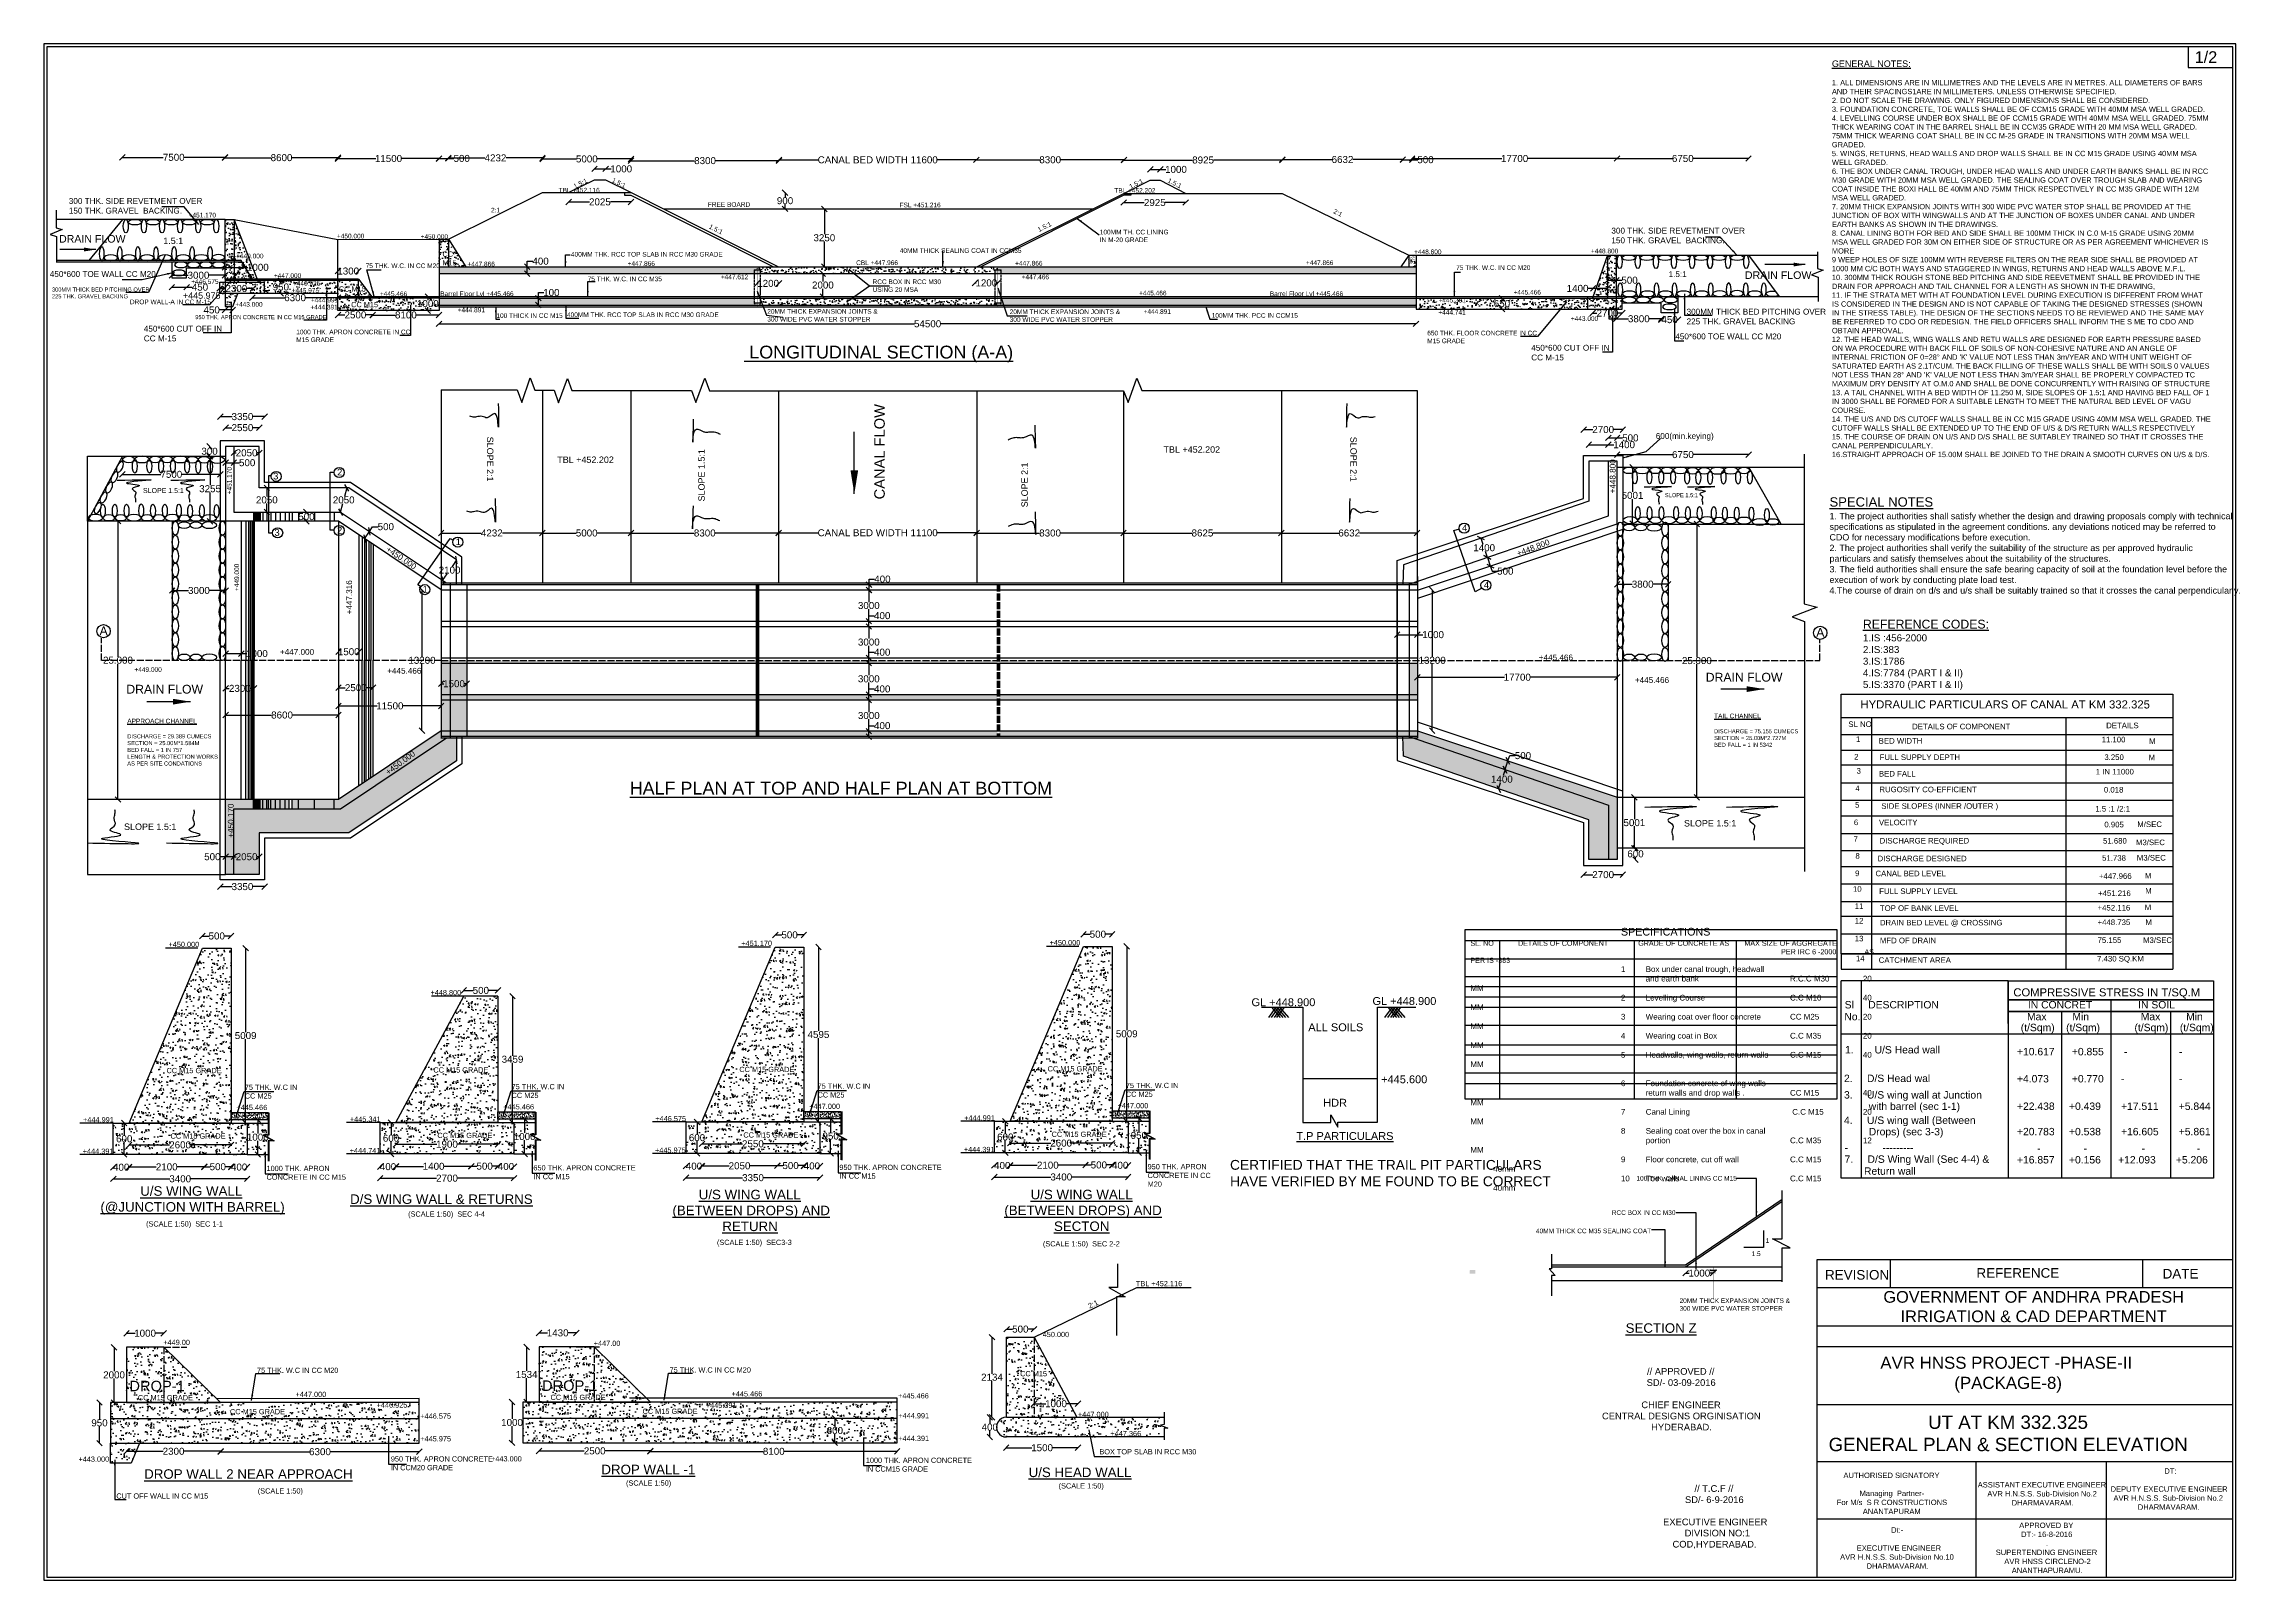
# Model space of a CAD drawing. Header units: millimetres. Extents: x 5124 to 6568637, y 2311 to 91879094.
# Drawn here: x 3695814 to 3733464, y 45930107 to 45956445 of the extents above; entities that cross this region are included whole.
import ezdxf

# ---------------------------------------------------------------- set-up
doc = ezdxf.new("R2010")
doc.units = ezdxf.units.MM
doc.header["$MEASUREMENT"] = 0
doc.linetypes.add('ACAD_ISO02W100', pattern=[15, 12, -3])
for name, color, linetype in [('DIMENSION', 7, 'Continuous'), ('DRAWING', 7, 'Continuous'), ('TEXT', 7, 'Continuous')]:
    doc.layers.add(name, color=color, linetype=linetype)
doc.styles.get("Standard").update_dxf_attribs({"font": 'arial.ttf', "height": 120})
doc.dimstyles.get("Standard").update_dxf_attribs({"dimtxt": 200, "dimasz": 110, "dimexe": 0.18, "dimexo": 0.0625, "dimgap": 0.09, "dimtad": 0, "dimtih": 1, "dimtoh": 1, "dimdec": 0, "dimzin": 0, "dimdsep": 46, "dimtxsty": 'Standard', "dimblk": 'OBLIQUE', "dimcen": 0.09, "dimse1": 1, "dimse2": 1, "dimadec": 0, "dimazin": 0, "dimtfac": 1, "dimtdec": 0, "dimtofl": 0, "dimtmove": 0, "dimatfit": 3, "dimfxl": 1, "dimtolj": 1, "dimtzin": 0, "dimarcsym": 0})
pattern_1 = [(45, (0, 0), (-0.08838834764832, 0.08838834764832), [])]
pattern_2 = [(45, (96.70315, 0), (-0.08838834764832, 0.08838834764832), [])]
pattern_3 = [(45, (96.70315, -571.9042), (-0.08838834764832, 0.08838834764832), [])]
pattern_4 = [(45, (-5e-10, -571.9042), (-0.08838834764832, 0.08838834764832), [])]
pattern_5 = [(45, (4124.80569, 0), (-0.08838834764832, 0.08838834764832), [])]
pattern_6 = [(45, (4221.50884, 0), (-0.08838834764832, 0.08838834764832), [])]
pattern_7 = [(45, (4221.50884, -571.9042), (-0.08838834764832, 0.08838834764832), [])]
pattern_8 = [(45, (4124.80569, -571.9042), (-0.08838834764832, 0.08838834764832), [])]
pattern_9 = [(50, (0, 0), (179.31504565, -15.68803375), [18.75, -206.25]), (355, (0, 0), (-34.6878334, 188.0480334), [15, -165]), (100.4514, (14.94, -1.3), (144.6273454, 172.3598855), [15.9350475, -175.285528]), (46.1842, (0, 50), (266.8102622, -41.3797536), [28.125, -309.375]), (96.6356, (22.23, 46.55), (233.6656764, 243.5294677), [23.902572, -262.92825]), (351.1842, (0, 50), (233.6654863, 243.5296502), [22.5, -247.5]), (21, (25, 37.5), (149.22676303, -100.65472267), [18.75, -206.25]), (326, (25, 37.5), (60.828833, 181.28751126), [15, -165]), (71.4514, (37.44, 29.11), (210.05565715, 80.6326242), [15.9350475, -175.285528]), (37.5, (0, 0), (3.03996383, 83.22346346), [0, -163, 0, -167.5, 0, -165.625]), (7.5, (0, 0), (65.76738436, 98.60292797), [0, -95.5, 0, -159.25, 0, -63.125]), (327.5, (-55.75, 0), (133.45560904, -5.63871793), [0, -62.5, 0, -195, 0, -258.75]), (317.5, (-80.75, 0), (145.79654234, 25.02624558), [0, -81.25, 0, -129.5, 0, -183.75])]
pattern_10 = [(50, (0, 0), (286.904073, -25.100854), [30, -330]), (355, (0, 0), (-55.5005334, 300.8768535), [24, -264]), (100.4514, (23.9, -2.1), (231.4037527, 275.7758168), [25.496076, -280.4568448]), (46.1842, (0, 80), (426.8964195, -66.2076057), [45, -495]), (96.6356, (35.57, 74.5), (373.8650822, 389.6471484), [38.244115, -420.6852]), (351.1842, (0, 80), (373.864778, 389.6474404), [36, -396]), (21, (40, 60), (238.7628208, -161.0475563), [30, -330]), (326, (40, 60), (97.3261328, 290.060018), [24, -264]), (71.4514, (59.9, 46.58), (336.0890514, 129.0121987), [25.496076, -280.4568448]), (37.5, (0, 0), (4.86394213, 133.15754153), [0, -260.8, 0, -268, 0, -265]), (7.5, (0, 0), (105.22781498, 157.76468475), [0, -152.8, 0, -254.8, 0, -101]), (327.5, (-89.2, 0), (213.52897447, -9.0219487), [0, -100, 0, -312, 0, -414]), (317.5, (-129.2, 0), (233.2744677, 40.0419929), [0, -130, 0, -207.2, 0, -294])]
pattern_11 = [(45, (16387.47264, -17146.7997), (-0.08838834764832, 0.08838834764832), [])]
pattern_12 = [(45, (16484.17579, -17146.7997), (-0.08838834764832, 0.08838834764832), [])]

msp = doc.modelspace()

# ---------------------------------------------------------------- texts
at = {"layer": 'DIMENSION', "char_height": 134.94, "attachment_point": 1}
for s, insert, width in [('GL +448.900', (3716515.5, 45940081.9), 1087.684), ('GL +448.900', (3718589.9, 45940102.7), 1087.684), ('HDR', (3717745, 45938358.8), 1087.684), ('{\\LT.P PARTICULARS}', (3717284.8, 45937788.7), 1654.799)]:
    msp.add_mtext(s, dxfattribs=dict(at, insert=insert, width=width))
at = {"layer": 'DRAWING'}
for s, height, p in [('              COMPRESSIVE STRESS IN T/SQ.M', 138.008, (3728826.8, 45940115)), ('Sl     DESCRIPTION                               IN CONCRET                IN SOIL                  ', 126.875, (3726685.1, 45939908.3)), ('No.                                                          Max         Min                  Max         Min           ', 126.8753, (3726679.7, 45939705.3)), ('                                                                (t/Sqm)    (t/Sqm)            (t/Sqm)    (t/Sqm)', 126.8753, (3726552.7, 45939517.9)), ('                 +10.617      +0.855       -                  -', 126.875, (3728802, 45939104.5)), ('2.     D/S Head wal', 126.863, (3726673.9, 45938646)), ('                 +4.073        +0.770      -                   -', 126.875, (3728802, 45938639.2)), ('3.     U/S wing wall at Junction', 126.863, (3726673.9, 45938363.2)), ('                 +22.438     +0.439       +17.511       +5.844        ', 126.875, (3728802, 45938168.3)), ('4.     U/S wing wall (Between ', 126.863, (3726673.9, 45937928.1)), ('                 +20.783     +0.538       +16.605       +5.861        ', 126.875, (3728802, 45937733.2)), ('-            ---------', 126.863, (3726683, 45937458)), ('7.     D/S Wing Wall (Sec 4-4) &', 126.863, (3726683, 45937261.3)), ('Return wall', 126.875, (3727016.7, 45937056.2)), ('                 +16.857     +0.156      +12.093       +5.206', 126.875, (3728802, 45937250)), ('                        -               -                   -                  -                 ', 126.875, (3728802, 45937445.3))]:
    msp.add_text(s, height=height, dxfattribs=at).set_placement(p)
at = {"layer": 'DRAWING', "linetype": 'Continuous', "attachment_point": 1}
for s, insert, char_height, width in [('3', (3699743.8, 45949091.5), 113.9, 64.559), ('2', (3700840.3, 45949159.4), 113.9, 64.559), ('3', (3699767.6, 45948124.9), 113.9, 64.559), ('2', (3700838.7, 45948163.7), 113.9, 64.559), ('4', (3720125.2, 45948204.1), 113.9, 64.559), ('1', (3702873.2, 45947965.8), 113.9, 64.559), ('1', (3702306, 45947150.6), 113.9, 64.559), ('4', (3720499.7, 45947225.5), 113.9, 64.559), ('A', (3696767.3, 45946457.5), 150, 85.006), ('A', (3726197, 45946430.5), 150, 85.006), ('CC M15 GRADE', (3697915.4, 45938888.3), 90, 937.305), ('CC M15 GRADE', (3702490.1, 45938898.8), 90, 937.305), ('CC M15 GRADE', (3707735.6, 45938907.1), 90, 937.305), ('CC M15 GRADE', (3713020.5, 45938918.6), 90, 937.305), ('75 THK. W.C IN \\PCC M25', (3699256.7, 45938602.2), 90, 1767.245), ('75 THK. W.C IN \\PCC M25', (3703831.4, 45938612.7), 90, 1767.245), ('75 THK. W.C IN \\PCC M25', (3709077, 45938621), 90, 1767.245), ('+447.000', (3714219.1, 45938286.4), 90, 661.171), ('75 THK. W.C IN \\PCC M25', (3714361.9, 45938632.5), 90, 1767.245), ('+445.466', (3699114, 45938256.1), 90, 661.171), ('+445.466', (3703688.7, 45938266.6), 90, 661.171), ('+447.000', (3708934.2, 45938274.9), 90, 661.171), ('CC M15 GRADE', (3697984.3, 45937765.5), 90, 937.305), ('CC M15 GRADE', (3702559, 45937776), 90, 937.305), ('CC M15 GRADE', (3707804.5, 45937784.3), 90, 937.305), ('CC M15 GRADE', (3713089.4, 45937795.8), 90, 937.305), ('1000 THK. APRON CONCRETE IN CC M15', (3699629.8, 45937210.2), 90, 1767.245), ('650 THK. APRON CONCRETE IN CC M15', (3704204.4, 45937220.7), 90, 1767.245), ('950 THK. APRON CONCRETE IN CC M15', (3709450, 45937229), 90, 1767.245), ('950 THK. APRON CONCRETE IN CC M20', (3714734.9, 45937240.5), 90, 1230.116), ('TBL +452.116', (3714534.4, 45935235.3), 90, 888.569), ('450.000', (3712935.9, 45934363.2), 90, 937.305), ('DROP-1', (3697278.7, 45933524.3), 180, 452.865), ('DROP-1', (3704352, 45933530.6), 180, 452.865), ('CC M15 ', (3712549.1, 45933691.8), 90, 937.305), ('CC M15 GRADE', (3697425, 45933279.6), 90, 937.305), ('CC M15 GRADE', (3699002.9, 45933040.4), 90, 937.305), ('CC M15 GRADE', (3704498.3, 45933285.8), 90, 937.305), ('CC M15 GRADE', (3706076.2, 45933046.7), 90, 937.305), ('+447.000', (3713540.6, 45932992.9), 90, 449.365), ('+447.366', (3714096.8, 45932664), 90, 449.365), ('BOX TOP SLAB IN RCC M30', (3713908, 45932352.8), 90, 1666.184)]:
    msp.add_mtext(s, dxfattribs=dict(at, insert=insert, char_height=char_height, width=width))
at = {"layer": 'DRAWING', "char_height": 134.94, "attachment_point": 1}
for s, insert, width in [('ALL SOILS', (3717489.5, 45939652.9), 1087.684), ('+445.600', (3718738.3, 45938760.6), 783.838)]:
    msp.add_mtext(s, dxfattribs=dict(at, insert=insert, width=width))
at = {"layer": 'DRAWING', "linetype": 'Continuous', "insert": (3713702.8, 45934841.9), "char_height": 90, "width": 152.598, "attachment_point": 1, "rotation": 25.00519}
msp.add_mtext('2:1', dxfattribs=at)
at = {"layer": 'TEXT'}
for s, height, p in [('DRAIN FLOW', 130, (3696072.8, 45953037.8)), ('DRAIN FLOW', 130, (3724974.8, 45952415.2)), ('%%U LONGITUDINAL SECTION (A-A)', 220, (3707820.3, 45951051.3)), ('SLOPE 1.5:1', 85.922, (3697511.6, 45948744.5)), ('SLOPE 1.5:1', 69.298, (3723604.3, 45948673.6)), ('HYDRAULIC PARTICULARS OF CANAL AT KM 332.325', 139.007, (3726955.2, 45945051.2)), ('SL NO', 95.57, (3726748.1, 45944733.3)), ('DETAILS OF COMPONENT ', 95.567, (3727841.4, 45944693.9)), ('DETAILS ', 95.57, (3731168.3, 45944712.5)), ('1', 95.6, (3726878.8, 45944475.5)), ('BED WIDTH ', 95.57, (3727268.5, 45944447)), ('11.100', 95.57, (3731090.8, 45944469.9)), ('M', 95.6, (3731903.5, 45944443.6)), ('2', 95.6, (3726847.8, 45944176.1)), ('3', 95.6, (3726889.1, 45943933.4)), ('BED FALL ', 95.57, (3727272.6, 45943884.4)), ('FULL SUPPLY DEPTH ', 95.567, (3727284.3, 45944167.3)), ('1 IN 11000', 95.57, (3730990, 45943919.7)), ('3.250', 95.57, (3731137.3, 45944167.7)), ('M', 95.6, (3731895.8, 45944164.6)), ('%%UHALF PLAN AT TOP AND HALF PLAN AT BOTTOM', 220, (3705856, 45943574.9)), ('4', 95.6, (3726868.4, 45943634)), ('RUGOSITY CO-EFFICIENT ', 95.567, (3727280.5, 45943615.4)), ('0.018', 95.57, (3731129.6, 45943609.8)), ('5', 95.6, (3726863.3, 45943350.1)), (' SIDE SLOPES (INNER /OUTER )', 95.567, (3727276.5, 45943330.6)), ('1.5 :1 /2:1', 95.567, (3730982.2, 45943284.3)), ('7', 95.6, (3726837.6, 45942765)), ('6', 95.6, (3726842.6, 45943050.7)), ('VELOCITY ', 95.57, (3727272.6, 45943049.8)), ('DISCHARGE REQUIRED ', 95.567, (3727284.5, 45942735.9)), ('51.680', 95.57, (3731114.1, 45942734.1)), ('0.905', 95.57, (3731137.3, 45943013.1)), ('M3/SEC', 95.57, (3731678.6, 45942707.7)), ('M/SEC', 95.57, (3731701.9, 45943017.7)), ('8', 95.6, (3726868.6, 45942475.9)), ('DISCHARGE DESIGNED ', 95.567, (3727248.9, 45942431.3)), ('51.738', 95.57, (3731098.6, 45942439.6)), ('M3/SEC', 95.57, (3731694.1, 45942444.3)), ('9', 95.6, (3726863.4, 45942176.5)), ('CANAL BED LEVEL ', 95.567, (3727213.3, 45942174.2)), ('+447.966', 95.57, (3731044.3, 45942129.7)), ('M', 95.6, (3731832.6, 45942136.8)), ('10', 95.57, (3726827.2, 45941908)), ('11', 95.57, (3726858.2, 45941613.8)), ('FULL SUPPLY LEVEL ', 95.567, (3727276.6, 45941869.7)), ('TOP OF BANK LEVEL ', 95.567, (3727288.5, 45941580.9)), ('+452.116', 95.57, (3731021, 45941587.2)), ('+451.216', 95.57, (3731028.8, 45941835.2)), ('M', 95.6, (3731828, 45941593.6)), ('M', 95.6, (3731837.5, 45941878.6)), ('12', 95.57, (3726858.2, 45941364.1)), ('DRAIN BED LEVEL @ CROSSING', 95.567, (3727288.5, 45941331.2)), ('+448.735       M', 95.567, (3731021, 45941337.5)), ('13', 95.57, (3726858.2, 45941058.1)), ('MFD OF DRAIN', 95.567, (3727288.5, 45941025.3)), ('75.155          M3/SEC', 95.567, (3731021, 45941031.5)), ('14', 95.57, (3726878.8, 45940718.5)), ('CATCHMENT AREA', 95.567, (3727268.5, 45940690.1)), ('7.430 SQ.KM', 95.567, (3731012.6, 45940713))]:
    msp.add_text(s, height=height, dxfattribs=at).set_placement(p)
for p in [(3703408.7, 45949710.5), (3718211, 45949709.2)]:
    msp.add_text('SLOPE 2:1', height=110, rotation=270, dxfattribs=at).set_placement(p)
at = {"layer": 'TEXT', "linetype": 'Continuous'}
for p in [(3697187.3, 45942968.7), (3723929.9, 45943027.5)]:
    msp.add_text('SLOPE 1.5:1', height=110, dxfattribs=at).set_placement(p)
at = {"layer": 'TEXT', "linetype": 'Continuous', "attachment_point": 1}
for s, insert, char_height, width in [("{\\H1.2091x;\\LGENERAL NOTES:}  \\P\\P1. ALL DIMENSIONS ARE IN MILLIMETRES AND THE LEVELS ARE IN METRES. ALL DIAMETERS OF BARS AND THEIR SPACINGS1ARE IN MILLIMETERS. UNLESS OTHERWISE SPECIFIED. \\P2. DO NOT SCALE THE DRAWING. ONLY FIGURED DIMENSIONS SHALL BE CONSIDERED. \\P3. FOUNDATION CONCRETE, TOE WALLS SHALL BE OF CCM15 GRADE WITH 40MM MSA WELL GRADED. \\P4. LEVELLING COURSE UNDER BOX SHALL BE OF CCM15 GRADE WITH 40MM MSA WELL GRADED. 75MM THICK WEARING COAT IN THE BARREL SHALL BE IN CCM35 GRADE WITH 20 MM MSA WELL GRADED. 75MM THICK WEARING COAT SHALL BE IN CC M-25 GRADE IN TRANSITIONS WITH 20MM MSA WELL GRADED. \\P5. WINGS, RETURNS, HEAD WALLS AND DROP WALLS SHALL BE IN CC M15 GRADE USING 40MM MSA WELL GRADED. \\P6. THE BOX UNDER CANAL TROUGH, UNDER HEAD WALLS AND UNDER EARTH BANKS SHALL BE IN RCC M30 GRADE WITH 20MM MSA WELL GRADED. THE SEALING COAT OVER TROUGH SLAB AND WEARING COAT INSIDE THE BOXI HALL BE 40MM AND 75MM THICK RESPECTIVELY IN CC M35 GRADE WITH 12M MSA WELL GRADED. \\P7. 20MM THICK EXPANSION JOINTS WITH 300 WIDE PVC WATER STOP SHALL BE PROVIDED AT THE JUNCTION OF BOX WITH WINGWALLS AND AT THE JUNCTION OF BOXES UNDER CANAL AND UNDER EARTH BANKS AS SHOWN IN THE DRAWINGS. \\P8. CANAL LINING BOTH FOR BED AND SIDE SHALL BE 100MM THICK IN C.0 M-15 GRADE USING 20MM MSA WELL GRADED FOR 30M ON EITHER SIDE OF STRUCTURE OR AS PER AGREEMENT WHICHEVER IS MORE \\P9 WEEP HOLES OF SIZE 100MM WITH REVERSE FILTERS ON THE REAR SIDE SHALL BE PROVIDED AT 1000 MM C/C BOTH WAYS AND STAGGERED IN WINGS, RETURNS AND HEAD WALLS ABOVE M.F.L. \\P10. 300MM THICK ROUGH STONE BED PITCHING AND SIDE REEVETMENT SHALL BE PROVIDED IN THE DRAIN FOR APPROACH AND TAIL CHANNEL FOR A LENGTH AS SHOWN IN THE DRAWING, \\P11. IF THE STRATA MET WITH AT FOUNDATION LEVEL DURING EXECUTION IS DIFFERENT FROM WHAT IS CONSIDERED IN THE DESIGN AND IS NOT CAPABLE OF TAKING THE DESIGNED STRESSES (SHOWN IN THE STRESS TABLE). THE DESIGN OF THE SECTIONS NEEDS TO BE REVIEWED AND THE SAME MAY BE REFERRED TO CDO OR REDESIGN. THE FIELD OFFICERS SHALL INFORM THE S ME TO CDO AND OBTAIN APPROVAL. \\P12. THE HEAD WALLS, WING WALLS AND RETU WALLS ARE DESIGNED FOR EARTH PRESSURE BASED ON WA PROCEDURE WITH BACK FILL OF SOILS OF NON-COHESIVE NATURE AND AN ANGLE OF INTERNAL FRICTION OF 0=28° AND 'K' VALUE NOT LESS THAN 3m/YEAR AND WITH UNIT WEIGHT OF SATURATED EARTH AS 2.1T/CUM. THE BACK FILLING OF THESE WALLS SHALL BE WITH SOILS 0 VALUES NOT LESS THAN 28° AND 'K' VALUE NOT LESS THAN 3m/YEAR SHALL BE PROPERLY COMPACTED TC MAXIMUM DRY DENSITY AT O.M.0 AND SHALL BE DONE CONCURRENTLY WITH RAISING OF STRUCTURE \\P13. A TAIL CHANNEL WITH A BED WIDTH OF 11.250 M, SIDE SLOPES OF 1.5:1 AND HAVING BED FALL OF 1 IN 3000 SHALL BE FORMED FOR A SUITABLE LENGTH TO MEET THE NATURAL BED LEVEL OF VAGU COURSE. \\P14. THE U/S AND D/S CUTOFF WALLS SHALL BE iN CC M15 GRADE USING 40MM MSA WELL GRADED. THE CUTOFF WALLS SHALL BE EXTENDED UP TO THE END OF U/S & D/S RETURN WALLS RESPECTIVELY \\P15. THE COURSE OF DRAIN ON U/S AND D/S SHALL BE SUITABLEY TRAINED SO THAT IT CROSSES THE CANAL PERPENDICULARLY. \\P16.STRAIGHT APPROACH OF 15.00M SHALL BE JOINED TO THE DRAIN A SMOOTH CURVES ON U/S & D/S.", (3726466.5, 45956161), 91.0466, 6482.236), ('300 THK. SIDE REVETMENT OVER 150 THK. GRAVEL  BACKING.', (3696240.5, 45953802.4), 100, 2328.752), ('TBL +452.116', (3704637.3, 45953977.1), 80, 857.298), ('FREE BOARD', (3707195.2, 45953731.4), 80, 753.293), ('FSL +451.216', (3710482.4, 45953723.2), 80, 753.293), ('TBL +452.202', (3714164.6, 45953972.7), 80, 857.298), ('+451.170', (3698294.3, 45953548.8), 80, 1734.151), ('2:1', (3703478.6, 45953634.9), 80, 465.575), ('1.5:1', (3697859.4, 45953123), 110, 314.668), ('+450.000', (3700837.5, 45953190.2), 80, 465.575), ('+450.000', (3702272.1, 45953181.6), 80, 465.575), ('100MM TH. CC LINING \\PIN M-20 GRADE', (3713915.3, 45953259.2), 80, 1173.679), ('300 THK. SIDE REVETMENT OVER 150 THK. GRAVEL  BACKING.', (3722685.8, 45953293.2), 100, 2328.752), ('+449.000', (3699109, 45952848.3), 80, 1734.151), ('75 THK. W.C. IN CC M20', (3701329.1, 45952681), 80, 1268.467), ('CC \\PM15', (3702646.2, 45952886.6), 90, 240.45), ('+447.866', (3703075, 45952710.9), 80, 465.575), ('400MM THK. RCC TOP SLAB IN RCC M30 GRADE', (3704848.6, 45952878), 80, 2652.516), ('+447.866', (3705819.4, 45952719.1), 80, 464.975), ('CBL +447.966', (3709738, 45952733.2), 80, 753.293), ('40MM THICK SEALING COAT IN CCM35', (3710486.4, 45952942.1), 80, 2132.509), ('  +447.866', (3712401.8, 45952725.2), 80, 753.293), (' +447.866', (3717419.4, 45952733.7), 80, 496.025), ('CC \\PM15', (3719233.4, 45952784.8), 40, 247.723), ('+448.800', (3719304, 45952920), 80, 465.575), ('75 THK. W.C. IN CC M20', (3720024.8, 45952648.9), 80, 1268.467), ('+448.800', (3722335.1, 45952934), 80, 465.575), ('450*600 TOE WALL CC M20', (3695914.1, 45952549.9), 100, 2024.717), ('300MM THICK BED PITCHING OVER\\P225 THK. GRAVEL BACKING', (3695950.9, 45952268.6), 70, 2413.731), ('+446.575', (3698338.6, 45952409.8), 80, 1734.151), ('+447.000', (3699755.8, 45952511.8), 80, 1734.151), ('+445.975', (3700061.7, 45952258.6), 80, 465.575), ('+446.925', (3700082.3, 45952380.3), 80, 1734.151), ('CC M15', (3700870.4, 45952288), 90, 639.34), ('75 THK. W.C. IN CC M35', (3705134.9, 45952455.8), 80, 1268.467), ('+447.612', (3707418.8, 45952490.4), 80, 464.975), ('RCC BOX IN RCC M30\\PUSING 20 MSA', (3710019.5, 45952406.5), 80, 1169.095), ('  +447.466', (3712513.2, 45952489.2), 80, 753.293), ('+445.466', (3721008.1, 45952227.8), 80, 464.975), ('1.5:1', (3723666.1, 45952547.2), 100, 286.061), ('DROP WALL-A IN CC M-15', (3697287.4, 45952062.1), 80, 1734.151), ('+445.975', (3698196.6, 45952185.5), 110, 642.874), ('+443.000', (3699093.3, 45952019), 80, 1734.151), ('+444.391', (3700382.1, 45951972.1), 80, 465.575), ('+444.991', (3700389.8, 45952093.2), 80, 465.575), ('CC M15', (3701081, 45952020.6), 90, 639.34), ('+445.466', (3701572.6, 45952200), 80, 465.575), ('Barrel Floor Lvl +445.466', (3702608.8, 45952200.9), 80, 1268.467), ('+444.891', (3702905.5, 45951922.9), 80, 465.575), ('400MM THK. RCC TOP SLAB IN RCC M30 GRADE', (3704780.8, 45951841), 80, 2652.516), ('20MM THICK EXPANSION JOINTS & 300 WIDE PVC WATER STOPPER ', (3708214.2, 45951898.2), 80, 1992.787), ('20MM THICK EXPANSION JOINTS & 300 WIDE PVC WATER STOPPER ', (3712369.9, 45951892.4), 80, 1992.787), (' +445.466', (3714558.8, 45952213.4), 80, 857.298), (' +444.891', (3714634.8, 45951897), 80, 480.582), ('Barrel Floor Lvl +445.466', (3716829.6, 45952201.6), 80, 1268.467), ('+444.741', (3719719.5, 45951884), 80, 464.975), ('+445.391', (3719722.1, 45952091.4), 80, 464.975), ('300MM THICK BED PITCHING OVER\\P225 THK. GRAVEL BACKING', (3723975.2, 45951904.1), 100, 2400.453), ('450*600 CUT OFF IN\\PCC M-15', (3697526, 45951612.3), 100, 2024.717), ('950 THK. APRON CONCRETE IN CC M15 GRADE', (3698407.8, 45951795.4), 70, 2413.731), ('1000 THK. APRON CONCRETE IN CC M15 GRADE', (3700139.6, 45951545.9), 80, 2115.794), ('100 THICK IN CC M15', (3703571.6, 45951826.3), 80, 2413.731), ('100MM THK. PCC IN CCM15', (3715833.4, 45951828.7), 80, 2652.516), ('650 THK. FLOOR CONCRETE IN CC M15 GRADE', (3719528.9, 45951527.3), 80, 2115.794), ('+443.000', (3721990.6, 45951774.8), 80, 465.575), ('450*600 TOE WALL CC M20', (3723781.9, 45951479.9), 100, 2024.717), ('450*600 CUT OFF IN\\PCC M-15', (3721312.3, 45951285.5), 100, 2024.717), ('600(min.keying)', (3723446.8, 45949773), 100, 580.877), ('TBL +452.202', (3704614.5, 45949370.8), 110, 1165.65), ('TBL +452.202', (3715007.8, 45949545.5), 110, 1165.65), ('{\\H1.4638x;\\LSPECIAL NOTES } \\P1. The project authorities shall satisfy whether the design and drawing proposals comply with technical specifications as stipulated in the agreement conditions. any deviations noticed may be referred to CDO for necessary modifications before execution. \\P2. The project authorities shall verify the suitability of the structure as per approved hydraulic particulars and satisfy themselves about the suitability of the structures. \\P3. The field authorities shall ensure the safe bearing capacity of soil at the foundation level before the execution of work by conducting plate load test. \\P4.The course of drain on d/s and u/s shall be suitably trained so that it crosses the canal perpendicularly.', (3726425.1, 45948671.7), 109.3045, 6951.44), ('+447.000', (3699859.4, 45946070.8), 100, 580.877), ('+445.466', (3721440.8, 45945975.5), 100, 580.877), ('DRAIN FLOW', (3697226.2, 45945456.8), 150, 1384.287), ('+449.000', (3697365.2, 45945758.4), 80, 464.702), ('+445.466', (3701698.7, 45945747.3), 100, 580.877), ('+445.466', (3723088.7, 45945588.8), 100, 580.877), ('DRAIN FLOW', (3724303.5, 45945662.2), 150, 1384.287), ('{\\LAPPROACH CHANNEL\\P\\P\\H0.875x;\\lDISCHARGE = 29.389 CUMECS\\PSECTION = 25.00M*1.584M\\PBED FALL = 1 IN 757\\PLENGTH & PROTECTION WORKS AS PER SITE CONDATIONS}', (3697242.4, 45944875.7), 80, 1677.483), ('{\\LTAIL CHANNEL\\P\\P\\H0.875x;\\lDISCHARGE = 75.155 CUMECS\\PSECTION = 25.00M*2.727M\\PBED FALL = 1 IN 5342}', (3724446.9, 45944962.5), 80, 1438.569), ('\\pi2581.1;{\\H1.3454x;SPECIFICATIONS\\H1.2x; \\P\\pi0;\\H0.55556x;SL. NO^I DETAILS OF COMPONENT ^I    GRADE OF CONCRETE AS ^IMAX SIZE OF AGGREGATE\\P^I^I^I^I^I^I^I       PER IRC 6 -2000 ^I^I^I AS PER IS -383 }\\P1^I       Box under canal trough, headwall \\P^I       and earth bank ^I^I^I^IR.C.C M30 ^I^I^I^I20 MM \\P2 ^I       Levelling Course ^I^I^I^IC.C M10 ^I^I^I^I40 MM \\P3 ^I       Wearing coat over floor concrete ^I^ICC M25 ^I^I^I^I20 MM \\P4 ^I       Wearing coat in Box ^I^I^I^IC.C M35 ^I^I^I^I20 MM \\P5  ^I       Headwalls, wing walls, return walls^IC.C M15 ^I^I^I^I40 MM \\P^I^I^I^I^I^I^I^I\\P6 ^I       Foundation concrete of wing walls \\P^I       return walls and drop walls .^I^ICC M15^I^I^I^I40 MM \\P7 ^I       Canal Lining^I^I^I^I^I C.C M15 ^I^I^I^I20 MM \\P8 ^I       Sealing coat over the box in canal \\P^I       portion ^I^I^I^I^I^IC.C M35 ^I^I^I^I12 MM \\P9 ^I       Floor concrete, cut off wall ^I^I^IC.C M15 ^I^I^I^I40mm \\P10^I       Toe walls ^I^I^I^I^IC.C M15 ^I^I^I^I40mm ', (3720268.7, 45941289.3), 97.845, 6677.068), ('100 THK. CANAL LINING CC M15', (3723115.3, 45937035.5), 80, 1746.632), ('RCC BOX IN CC M30', (3722692, 45936447.2), 80, 1746.632), ('40MM THICK CC M35 SEALING COAT', (3721392.7, 45936133.8), 80, 2032.241), ('1.5', (3725089.9, 45935742.1), 80, 151.687), ('1 ', (3725330.3, 45935967.5), 80, 151.687), ('20MM THICK EXPANSION JOINTS & 300 WIDE PVC WATER STOPPER ', (3723854.1, 45934937.9), 80, 1992.787), ('\\pi1024.6;// APPROVED //\\P\\pi1018.4;SD/- 03-09-2016\\P\\pi1602.7;\\P\\pi927.45;CHIEF ENGINEER \\P\\pi252.73;CENTRAL DESIGNS ORGINISATION\\P\\pi1095.8;HYDERABAD.', (3722272, 45933742.1), 114.555, 3205.333), ('\\pi1269.3;// T.C.F //\\P\\pi1107.4;SD/- 6-9-2016\\P\\pi1602.7;\\P\\pi687.75; EXECUTIVE ENGINEER\\P\\pi1012.7;  DIVISION NO:1\\P\\pi893.34;COD,HYDERABAD.', (3722840.7, 45931734.6), 114.555, 3205.333)]:
    msp.add_mtext(s, dxfattribs=dict(at, insert=insert, char_height=char_height, width=width))
at = {"layer": 'TEXT', "attachment_point": 1}
for s, insert, char_height, width in [('\\pi-18.269;1/2', (3732703, 45956318.4), 200, 306.708), ('{\\LREFERENCE CODES:\\P\\H0.79732x;\\l1.IS :456-2000\\P2.IS:383\\P3.IS:1786\\P4.IS:7784 (PART I & II)\\P5.IS:3370 (PART I & II)}', (3726998.1, 45946572.2), 150.503, 3381.463), ('\\pi3.9409;+450.000', (3697945.3, 45941050.9), 89.807, 521.67), ('\\pi3.9409;+451.170', (3707765.6, 45941069.8), 89.807, 521.67), ('\\pi3.9409;+450.000', (3713050.5, 45941081.3), 89.807, 521.67), ('\\pi3.9409;+448.800', (3702436.8, 45940224.9), 89.807, 521.67), ('1.^IU/S Head wall', (3726690.7, 45939263.4), 126.863, 1980.601), ('with barrel (sec 1-1)', (3727097.7, 45938294.3), 126.863, 1980.601), ('\\pi12.456;+444.991', (3696472.2, 45938044.7), 89.807, 521.67), ('\\pi12.456;+445.341', (3701046.9, 45938055.2), 89.807, 521.67), ('\\pi3.4508;+446.575', (3706292.4, 45938063.5), 89.807, 521.67), ('\\pi12.456;+444.991', (3711577.3, 45938075), 89.807, 521.67), ('\\pi12.456;+444.391', (3711571.5, 45937534.5), 89.807, 521.67), ('Drops) (sec 3-3)', (3727097.7, 45937859.2), 126.863, 1980.601), ('\\pi12.456;+444.391', (3696466.3, 45937504.2), 89.807, 521.67), ('\\pi12.456;+444.741', (3701043.3, 45937515.4), 89.807, 521.67), ('\\pi3.4508;+445.975', (3706286.6, 45937523), 89.807, 521.67), ('CERTIFIED THAT THE TRAIL PIT PARTICULARS HAVE VERIFIED BY ME FOUND TO BE CORRECT', (3716148.5, 45937310.4), 168.676, 5702.993), ('\\pi934.11;{\\LU/S WING WALL \\P\\pi188.58; (@JUNCTION WITH BARREL)}', (3696530.6, 45936859.6), 163.286, 3591.195), ('\\pi1190.3;{\\LU/S WING WALL \\P\\pi676.49; (BETWEEN DROPS) AND \\P\\pi1594.9;RETURN}', (3705849.1, 45936798.6), 163.286, 4103.666), ('\\pi1190.3;{\\LU/S WING WALL \\P\\pi676.49; (BETWEEN DROPS) AND \\P\\pi1591;SECTON}', (3711538.6, 45936800.2), 163.286, 4103.666), ('\\pi245.1;{\\LD/S WING WALL & RETURNS \\P\\pi1732.2;  }', (3700817.3, 45936719.7), 163.286, 3591.195), ('\\pi124.88;(SCALE 1:50)  SEC 4-4', (3701932.2, 45936427.9), 89.807, 1553.993), ('\\pi4.2472;(SCALE 1:50)  SEC 1-1', (3697560.3, 45936258.9), 89.807, 1295.752), ('\\pi142.13;(SCALE 1:50)  SEC3-3', (3707209.7, 45935942.4), 89.807, 1553.993), ('\\pi125.16;(SCALE 1:50)  SEC 2-2', (3712814.9, 45935918), 89.807, 1553.993), ('REVISION', (3726348.6, 45935423.5), 164.7, 1536.745), ('REFERENCE', (3728944.7, 45935455.8), 164.7, 1536.745), ('DATE', (3732136, 45935442), 164.7, 1536.745), ('\\pi38.828;+449.00', (3697821.1, 45934227.2), 89.807, 521.67), ('\\pi38.828;+447.00', (3705200.4, 45934211.4), 89.807, 521.67), ('{\\LSECTION Z}', (3722929.9, 45934510.2), 163.286, 4103.666), ('\\pi1909.3;AVR HNSS PROJECT -PHASE-II\\P\\pi3097.2; (PACKAGE-8)\\P\\pi4014.9; ', (3725387.6, 45933937), 206.764, 8110.047), ('\\pi3.4202;75 THK. W.C IN CC M20', (3699463, 45933749.5), 89.807, 1389.113), ('\\pi3.4202;75 THK. W.C IN CC M20', (3706536.3, 45933755.7), 89.807, 1389.113), ('\\pi3.9409;+447.000', (3700123.1, 45933336.1), 89.807, 521.67), ('\\pi3.4508;+446.925', (3701513.9, 45933153.6), 89.807, 521.67), ('\\pi12.456;+445.391', (3707148.9, 45933148.3), 89.807, 521.67), ('\\pi3.8183;+445.466', (3707598.5, 45933345.4), 89.807, 521.67), ('\\pi3.8183;+445.466', (3710453.1, 45933311.9), 89.807, 521.67), ('\\pi3.4508;+446.575', (3702262.9, 45932963.9), 89.807, 521.67), ('\\pi12.456;+444.991', (3710449, 45932970.2), 89.807, 521.67), ('\\pi2206.7;UT AT KM 332.325\\P\\pi501.02;GENERAL PLAN & SECTION ELEVATION ', (3725909.2, 45932929.1), 229.254, 7116.676), ('\\pi3.4508;+445.975', (3702262.9, 45932575.2), 89.807, 521.67), ('\\pi12.456;+444.391', (3710449, 45932581.4), 89.807, 521.67), ('\\pi3.9409;+443.000', (3696402, 45932225.5), 89.807, 521.67), ('\\pi26.295;{\\LDROP WALL 2 NEAR APPROACH}', (3697505.9, 45932007.4), 163.286, 3591.195), ('950 THK. APRON CONCRETE IN CCM20 GRADE', (3701761.2, 45932230.1), 89.807, 1777.422), ('\\pi3.9409;+443.000', (3703475.3, 45932231.8), 89.807, 521.67), ('\\pi1020.4;{\\LDROP WALL -1}', (3704349.9, 45932085.3), 163.286, 3591.195), ('1000 THK. APRON CONCRETE IN CCM15 GRADE', (3709904.1, 45932206.7), 89.807, 1914.249), ('\\pi927.65;{\\LU/S HEAD WALL  }', (3711767, 45932036.4), 163.286, 3591.195), ('\\pi1502.8;AUTHORISED SIGNATORY\\P\\pi2326;\\P\\pi1778.7;Managing  Partner-\\P\\pi1388.8;For M/s  S R CONSTRUCTIONS\\P\\pi1834.5;ANANTAPURAM', (3725161.2, 45931949.6), 92.683, 4652.057), ('\\pi2191.4;  DT: \\P\\pi2326;\\P\\pi1305.2; DEPUTY EXECUTIVE ENGINEER\\P\\pi1390.4;AVR H.N.S.S. Sub-Division No.2\\P\\pi1807.9;DHARMAVARAM.', (3729902.7, 45932023.3), 92.683, 4652.057), ('\\pi107.04;CUT OFF WALL IN CC M15', (3696948.3, 45931593.8), 89.807, 1778.181), ('\\pi266.93;(SCALE 1:50)  ', (3699213.1, 45931681), 89.807, 1295.752), ('\\pi266.93;(SCALE 1:50)  ', (3705526, 45931816.3), 89.807, 1295.752), ('\\pi266.93;(SCALE 1:50)  ', (3712943.1, 45931767.4), 89.807, 1295.752), ('\\pi2326;\\P\\P\\pi1226.1;ASSISTANT EXECUTIVE ENGINEER\\P\\pi1390.4;AVR H.N.S.S. Sub-Division No.2\\P\\pi1807.9;DHARMAVARAM.', (3727740, 45932096.9), 92.683, 4652.057), ('\\pi2228.8;Dt:- \\P\\pi2326;\\P\\pi1567.8;  EXECUTIVE ENGINEER\\P\\pi1354.1;AVR H.N.S.S. Sub-Division No.10\\P\\pi1807.9;DHARMAVARAM.', (3725252.4, 45931012.4), 92.683, 4652.057), ('\\pi1862.4;APPROVED BY\\P\\pi1895;DT:- 16-8-2016\\P\\pi2319.5;.  \\P\\pi1459.3;SUPERTENDING ENGINEER                \\P\\pi1570.4; AVR HNSS CIRCLENO-2\\P\\pi0;^I^I^I^I       ANANTHAPURAMU.', (3727814.9, 45931092.5), 92.683, 4652.057)]:
    msp.add_mtext(s, dxfattribs=dict(at, insert=insert, char_height=char_height, width=width))
at = {"layer": 'TEXT', "linetype": 'Continuous'}
for s, insert, char_height, width, attachment_point, rotation in [('1.5:1', (3704881.9, 45954033.5), 80, 465.575, 1, 26.40627), ('1.5:1', (3705576.9, 45954151.6), 80, 465.575, 1, 333.86391), ('1.5:1', (3714409.2, 45954029), 80, 465.575, 1, 26.40627), ('1.5:1', (3715104.2, 45954147.2), 80, 465.575, 1, 333.86391), ('1.5:1', (3712838.3, 45953289), 80, 465.575, 1, 26.95774), ('2:1', (3717946.3, 45953619.6), 80, 465.575, 1, 333.86391), ('1.5:1', (3707241.3, 45953357.6), 80, 465.575, 1, 333.86391), ('CANAL FLOW', (3710048.7, 45948635.8), 180, 2019.223, 1, 90), ('SLOPE 1.5:1', (3707032.3, 45948600.8), 110, 1165.65, 1, 90), ('SLOPE 2:1', (3712682.6, 45948499.8), 110, 1165.65, 7, 90), ('+448.800', (3722657.5, 45948737.8), 100, 580.877, 1, 90), ('+451.170', (3698951.6, 45948722.3), 80, 464.702, 1, 90), ('+450.000', (3701727.1, 45947839.7), 100, 580.877, 1, 325.90712), ('+448.800', (3721053, 45947750.7), 100, 580.877, 1, 20.68496), ('+449.000', (3699079.3, 45947064.4), 80, 464.702, 1, 90), ('+447.316', (3700996.8, 45946663.6), 100, 580.877, 1, 90), ('+450.000', (3701658.2, 45943986.4), 100, 580.877, 1, 36.47729), ('+450.170', (3698966.9, 45942834.8), 100, 580.877, 1, 90)]:
    msp.add_mtext(s, dxfattribs=dict(at, insert=insert, char_height=char_height, width=width, attachment_point=attachment_point, rotation=rotation))
at = {"layer": 'TEXT', "color": 7, "insert": (3729925.5, 45934794.8), "char_height": 200, "width": 7845.649, "attachment_point": 5}
msp.add_mtext('GOVERNMENT OF ANDHRA PRADESH\\PIRRIGATION & CAD DEPARTMENT', dxfattribs=at)

# ---------------------------------------------------------------- blocks, each defined once
blk = doc.blocks.new('_Oblique')
at = {"color": 0, "linetype": 'ByBlock', "lineweight": -2}
blk.add_line((-0.5, -0.5), (0.5, 0.5), dxfattribs=at)
blk = doc.blocks.new('*D71')
at = {"layer": 'Defpoints', "color": 0, "linetype": 'Continuous', "transparency": 16777216}
for p in [(3698918, 45954500), (3697159, 45953436), (3698918, 45953436)]:
    blk.add_point(p, dxfattribs=at)
at = {"layer": 'DIMENSION', "color": 0, "linetype": 'Continuous', "lineweight": -2, "transparency": 16777216}
for p, q in [((3697159, 45954500), (3697860, 45954500)), ((3698918, 45954500), (3698217, 45954500))]:
    blk.add_line(p, q, dxfattribs=at)
at = {"layer": 'DIMENSION', "color": 0, "linetype": 'Continuous', "lineweight": -2, "transparency": 16777216, "xscale": 95, "yscale": 95, "zscale": 95, "rotation": 180}
blk.add_blockref('_Oblique', (3697159, 45954500), dxfattribs=at)
at = {"layer": 'DIMENSION', "color": 0, "linetype": 'Continuous', "lineweight": -2, "transparency": 16777216, "xscale": 95, "yscale": 95, "zscale": 95}
blk.add_blockref('_Oblique', (3698918, 45954500), dxfattribs=at)
at = {"layer": 'DIMENSION', "color": 0, "linetype": 'Continuous', "transparency": 16777216, "insert": (3698039, 45954500), "char_height": 120, "attachment_point": 5}
blk.add_mtext('\\A1;7500', dxfattribs=at)
blk = doc.blocks.new('*D72')
at = {"layer": 'Defpoints', "color": 0, "linetype": 'Continuous', "transparency": 16777216}
for p in [(3700855, 45954494), (3698918, 45953467), (3700855, 45953091)]:
    blk.add_point(p, dxfattribs=at)
at = {"layer": 'DIMENSION', "color": 0, "linetype": 'Continuous', "lineweight": -2, "transparency": 16777216}
for p, q in [((3698918, 45954494), (3699708, 45954494)), ((3700855, 45954494), (3700066, 45954494))]:
    blk.add_line(p, q, dxfattribs=at)
at = {"layer": 'DIMENSION', "color": 0, "linetype": 'Continuous', "lineweight": -2, "transparency": 16777216, "xscale": 95, "yscale": 95, "zscale": 95, "rotation": 180}
blk.add_blockref('_Oblique', (3698918, 45954494), dxfattribs=at)
at = {"layer": 'DIMENSION', "color": 0, "linetype": 'Continuous', "lineweight": -2, "transparency": 16777216, "xscale": 95, "yscale": 95, "zscale": 95}
blk.add_blockref('_Oblique', (3700855, 45954494), dxfattribs=at)
at = {"layer": 'DIMENSION', "color": 0, "linetype": 'Continuous', "transparency": 16777216, "insert": (3699887, 45954494), "char_height": 120, "attachment_point": 5}
blk.add_mtext('\\A1;8600', dxfattribs=at)
blk = doc.blocks.new('*D73')
at = {"layer": 'Defpoints', "color": 0, "linetype": 'Continuous', "transparency": 16777216}
for p in [(3702588, 45954479), (3700855, 45953091), (3702588, 45953091)]:
    blk.add_point(p, dxfattribs=at)
at = {"layer": 'DIMENSION', "color": 0, "linetype": 'Continuous', "lineweight": -2, "transparency": 16777216}
for p, q in [((3700855, 45954479), (3701501, 45954479)), ((3702588, 45954479), (3701941, 45954479))]:
    blk.add_line(p, q, dxfattribs=at)
at = {"layer": 'DIMENSION', "color": 0, "linetype": 'Continuous', "lineweight": -2, "transparency": 16777216, "xscale": 95, "yscale": 95, "zscale": 95, "rotation": 180}
blk.add_blockref('_Oblique', (3700855, 45954479), dxfattribs=at)
at = {"layer": 'DIMENSION', "color": 0, "linetype": 'Continuous', "lineweight": -2, "transparency": 16777216, "xscale": 95, "yscale": 95, "zscale": 95}
blk.add_blockref('_Oblique', (3702588, 45954479), dxfattribs=at)
at = {"layer": 'DIMENSION', "color": 0, "linetype": 'Continuous', "transparency": 16777216, "insert": (3701721, 45954479), "char_height": 120, "attachment_point": 5}
blk.add_mtext('\\A1;11500', dxfattribs=at)
blk = doc.blocks.new('*D74')
at = {"layer": 'Defpoints', "color": 0, "linetype": 'Continuous', "transparency": 16777216}
for p in [(3702748, 45954481), (3702588, 45953094), (3702748, 45953094)]:
    blk.add_point(p, dxfattribs=at)
at = {"layer": 'DIMENSION', "color": 0, "linetype": 'Continuous', "lineweight": -2, "transparency": 16777216}
for p, q in [((3702588, 45954481), (3702748, 45954481)), ((3702748, 45954481), (3702843, 45954481))]:
    blk.add_line(p, q, dxfattribs=at)
at = {"layer": 'DIMENSION', "color": 0, "linetype": 'Continuous', "lineweight": -2, "transparency": 16777216, "xscale": 95, "yscale": 95, "zscale": 95, "rotation": 180}
blk.add_blockref('_Oblique', (3702588, 45954481), dxfattribs=at)
at = {"layer": 'DIMENSION', "color": 0, "linetype": 'Continuous', "lineweight": -2, "transparency": 16777216, "xscale": 95, "yscale": 95, "zscale": 95}
blk.add_blockref('_Oblique', (3702748, 45954481), dxfattribs=at)
at = {"layer": 'DIMENSION', "color": 0, "linetype": 'Continuous', "transparency": 16777216, "insert": (3702976, 45954481), "char_height": 120, "attachment_point": 5}
blk.add_mtext('\\A1;500', dxfattribs=at)
blk = doc.blocks.new('*D75')
at = {"layer": 'Defpoints', "color": 0, "linetype": 'Continuous', "transparency": 16777216}
for p in [(3704361, 45954490), (3704361, 45953895), (3702748, 45953094)]:
    blk.add_point(p, dxfattribs=at)
at = {"layer": 'DIMENSION', "color": 0, "linetype": 'Continuous', "lineweight": -2, "transparency": 16777216}
for p, q in [((3702748, 45954490), (3703374, 45954490)), ((3704361, 45954490), (3703736, 45954490))]:
    blk.add_line(p, q, dxfattribs=at)
at = {"layer": 'DIMENSION', "color": 0, "linetype": 'Continuous', "lineweight": -2, "transparency": 16777216, "xscale": 95, "yscale": 95, "zscale": 95, "rotation": 180}
blk.add_blockref('_Oblique', (3702748, 45954490), dxfattribs=at)
at = {"layer": 'DIMENSION', "color": 0, "linetype": 'Continuous', "lineweight": -2, "transparency": 16777216, "xscale": 95, "yscale": 95, "zscale": 95}
blk.add_blockref('_Oblique', (3704361, 45954490), dxfattribs=at)
at = {"layer": 'DIMENSION', "color": 0, "linetype": 'Continuous', "transparency": 16777216, "insert": (3703555, 45954490), "char_height": 120, "attachment_point": 5}
blk.add_mtext('\\A1;4232', dxfattribs=at)
blk = doc.blocks.new('*D76')
at = {"layer": 'Defpoints', "color": 0, "linetype": 'Continuous', "transparency": 16777216}
for p in [(3705880, 45954472), (3704361, 45953895), (3705880, 45953895)]:
    blk.add_point(p, dxfattribs=at)
at = {"layer": 'DIMENSION', "color": 0, "linetype": 'Continuous', "lineweight": -2, "transparency": 16777216}
for p, q in [((3704361, 45954472), (3704942, 45954472)), ((3705880, 45954472), (3705300, 45954472))]:
    blk.add_line(p, q, dxfattribs=at)
at = {"layer": 'DIMENSION', "color": 0, "linetype": 'Continuous', "lineweight": -2, "transparency": 16777216, "xscale": 95, "yscale": 95, "zscale": 95, "rotation": 180}
blk.add_blockref('_Oblique', (3704361, 45954472), dxfattribs=at)
at = {"layer": 'DIMENSION', "color": 0, "linetype": 'Continuous', "lineweight": -2, "transparency": 16777216, "xscale": 95, "yscale": 95, "zscale": 95}
blk.add_blockref('_Oblique', (3705880, 45954472), dxfattribs=at)
at = {"layer": 'DIMENSION', "color": 0, "linetype": 'Continuous', "transparency": 16777216, "insert": (3705121, 45954472), "char_height": 120, "attachment_point": 5}
blk.add_mtext('\\A1;5000', dxfattribs=at)
blk = doc.blocks.new('*D77')
at = {"layer": 'Defpoints', "color": 0, "linetype": 'Continuous', "transparency": 16777216}
for p in [(3704809, 45953895), (3705880, 45953895), (3705880, 45953736)]:
    blk.add_point(p, dxfattribs=at)
at = {"layer": 'DIMENSION', "color": 0, "linetype": 'Continuous', "lineweight": -2, "transparency": 16777216}
for p, q in [((3704809, 45953736), (3705164, 45953736)), ((3705880, 45953736), (3705526, 45953736))]:
    blk.add_line(p, q, dxfattribs=at)
at = {"layer": 'DIMENSION', "color": 0, "linetype": 'Continuous', "lineweight": -2, "transparency": 16777216, "xscale": 95, "yscale": 95, "zscale": 95, "rotation": 180}
blk.add_blockref('_Oblique', (3704809, 45953736), dxfattribs=at)
at = {"layer": 'DIMENSION', "color": 0, "linetype": 'Continuous', "lineweight": -2, "transparency": 16777216, "xscale": 95, "yscale": 95, "zscale": 95}
blk.add_blockref('_Oblique', (3705880, 45953736), dxfattribs=at)
at = {"layer": 'DIMENSION', "color": 0, "linetype": 'Continuous', "transparency": 16777216, "insert": (3705345, 45953736), "char_height": 120, "attachment_point": 5}
blk.add_mtext('\\A1;2025', dxfattribs=at)
blk = doc.blocks.new('*D78')
at = {"layer": 'Defpoints', "color": 0, "linetype": 'Continuous', "transparency": 16777216}
for p in [(3705252, 45954112), (3705443, 45954302), (3705443, 45954112)]:
    blk.add_point(p, dxfattribs=at)
at = {"layer": 'DIMENSION', "color": 0, "linetype": 'Continuous', "lineweight": -2, "transparency": 16777216}
for p, q in [((3705252, 45954302), (3705443, 45954302)), ((3705443, 45954302), (3705538, 45954302))]:
    blk.add_line(p, q, dxfattribs=at)
at = {"layer": 'DIMENSION', "color": 0, "linetype": 'Continuous', "lineweight": -2, "transparency": 16777216, "xscale": 95, "yscale": 95, "zscale": 95, "rotation": 180}
blk.add_blockref('_Oblique', (3705252, 45954302), dxfattribs=at)
at = {"layer": 'DIMENSION', "color": 0, "linetype": 'Continuous', "lineweight": -2, "transparency": 16777216, "xscale": 95, "yscale": 95, "zscale": 95}
blk.add_blockref('_Oblique', (3705443, 45954302), dxfattribs=at)
at = {"layer": 'DIMENSION', "color": 0, "linetype": 'Continuous', "transparency": 16777216, "insert": (3705711, 45954302), "char_height": 120, "attachment_point": 5}
blk.add_mtext('\\A1;1000', dxfattribs=at)
blk = doc.blocks.new('*D79')
at = {"layer": 'Defpoints', "color": 0, "linetype": 'Continuous', "transparency": 16777216}
for p in [(3705880, 45954472), (3708416, 45954443), (3708416, 45954443)]:
    blk.add_point(p, dxfattribs=at)
at = {"layer": 'DIMENSION', "color": 0, "linetype": 'Continuous', "lineweight": -2, "transparency": 16777216}
for p, q in [((3705880, 45954443), (3706969, 45954443)), ((3708416, 45954443), (3707327, 45954443))]:
    blk.add_line(p, q, dxfattribs=at)
at = {"layer": 'DIMENSION', "color": 0, "linetype": 'Continuous', "lineweight": -2, "transparency": 16777216, "xscale": 95, "yscale": 95, "zscale": 95, "rotation": 180}
blk.add_blockref('_Oblique', (3705880, 45954443), dxfattribs=at)
at = {"layer": 'DIMENSION', "color": 0, "linetype": 'Continuous', "lineweight": -2, "transparency": 16777216, "xscale": 95, "yscale": 95, "zscale": 95}
blk.add_blockref('_Oblique', (3708416, 45954443), dxfattribs=at)
at = {"layer": 'DIMENSION', "color": 0, "linetype": 'Continuous', "transparency": 16777216, "insert": (3707148, 45954443), "char_height": 120, "attachment_point": 5}
blk.add_mtext('\\A1;8300', dxfattribs=at)
blk = doc.blocks.new('*D80')
at = {"layer": 'Defpoints', "color": 0, "linetype": 'Continuous', "transparency": 16777216}
for p in [(3708416, 45954443), (3711800, 45954457), (3711800, 45954443)]:
    blk.add_point(p, dxfattribs=at)
at = {"layer": 'DIMENSION', "color": 0, "linetype": 'Continuous', "lineweight": -2, "transparency": 16777216}
for p, q in [((3708416, 45954457), (3709087, 45954457)), ((3711800, 45954457), (3711130, 45954457))]:
    blk.add_line(p, q, dxfattribs=at)
at = {"layer": 'DIMENSION', "color": 0, "linetype": 'Continuous', "lineweight": -2, "transparency": 16777216, "xscale": 95, "yscale": 95, "zscale": 95, "rotation": 180}
blk.add_blockref('_Oblique', (3708416, 45954457), dxfattribs=at)
at = {"layer": 'DIMENSION', "color": 0, "linetype": 'Continuous', "lineweight": -2, "transparency": 16777216, "xscale": 95, "yscale": 95, "zscale": 95}
blk.add_blockref('_Oblique', (3711800, 45954457), dxfattribs=at)
at = {"layer": 'DIMENSION', "color": 0, "linetype": 'Continuous', "transparency": 16777216, "insert": (3710108, 45954457), "char_height": 120, "attachment_point": 5}
blk.add_mtext('\\A1;CANAL BED WIDTH 11600', dxfattribs=at)
blk = doc.blocks.new('*D81')
at = {"layer": 'Defpoints', "color": 0, "linetype": 'Continuous', "transparency": 16777216}
for p in [(3711800, 45954443), (3714329, 45954458), (3714329, 45953882)]:
    blk.add_point(p, dxfattribs=at)
at = {"layer": 'DIMENSION', "color": 0, "linetype": 'Continuous', "lineweight": -2, "transparency": 16777216}
for p, q in [((3711800, 45954458), (3712886, 45954458)), ((3714329, 45954458), (3713244, 45954458))]:
    blk.add_line(p, q, dxfattribs=at)
at = {"layer": 'DIMENSION', "color": 0, "linetype": 'Continuous', "lineweight": -2, "transparency": 16777216, "xscale": 95, "yscale": 95, "zscale": 95, "rotation": 180}
blk.add_blockref('_Oblique', (3711800, 45954458), dxfattribs=at)
at = {"layer": 'DIMENSION', "color": 0, "linetype": 'Continuous', "lineweight": -2, "transparency": 16777216, "xscale": 95, "yscale": 95, "zscale": 95}
blk.add_blockref('_Oblique', (3714329, 45954458), dxfattribs=at)
at = {"layer": 'DIMENSION', "color": 0, "linetype": 'Continuous', "transparency": 16777216, "insert": (3713065, 45954458), "char_height": 120, "attachment_point": 5}
blk.add_mtext('\\A1;8300', dxfattribs=at)
blk = doc.blocks.new('*D82')
at = {"layer": 'Defpoints', "color": 0, "linetype": 'Continuous', "transparency": 16777216}
for p in [(3714780, 45954108), (3714953, 45954293), (3714953, 45954108)]:
    blk.add_point(p, dxfattribs=at)
at = {"layer": 'DIMENSION', "color": 0, "linetype": 'Continuous', "lineweight": -2, "transparency": 16777216}
for p, q in [((3714780, 45954293), (3714953, 45954293)), ((3714953, 45954293), (3715048, 45954293))]:
    blk.add_line(p, q, dxfattribs=at)
at = {"layer": 'DIMENSION', "color": 0, "linetype": 'Continuous', "lineweight": -2, "transparency": 16777216, "xscale": 95, "yscale": 95, "zscale": 95, "rotation": 180}
blk.add_blockref('_Oblique', (3714780, 45954293), dxfattribs=at)
at = {"layer": 'DIMENSION', "color": 0, "linetype": 'Continuous', "lineweight": -2, "transparency": 16777216, "xscale": 95, "yscale": 95, "zscale": 95}
blk.add_blockref('_Oblique', (3714953, 45954293), dxfattribs=at)
at = {"layer": 'DIMENSION', "color": 0, "linetype": 'Continuous', "transparency": 16777216, "insert": (3715221, 45954293), "char_height": 120, "attachment_point": 5}
blk.add_mtext('\\A1;1000', dxfattribs=at)
blk = doc.blocks.new('*D83')
at = {"layer": 'Defpoints', "color": 0, "linetype": 'Continuous', "transparency": 16777216}
for p in [(3714326, 45953852), (3715389, 45953882), (3715389, 45953725)]:
    blk.add_point(p, dxfattribs=at)
at = {"layer": 'DIMENSION', "color": 0, "linetype": 'Continuous', "lineweight": -2, "transparency": 16777216}
for p, q in [((3714326, 45953725), (3714677, 45953725)), ((3715389, 45953725), (3715038, 45953725))]:
    blk.add_line(p, q, dxfattribs=at)
at = {"layer": 'DIMENSION', "color": 0, "linetype": 'Continuous', "lineweight": -2, "transparency": 16777216, "xscale": 95, "yscale": 95, "zscale": 95, "rotation": 180}
blk.add_blockref('_Oblique', (3714326, 45953725), dxfattribs=at)
at = {"layer": 'DIMENSION', "color": 0, "linetype": 'Continuous', "lineweight": -2, "transparency": 16777216, "xscale": 95, "yscale": 95, "zscale": 95}
blk.add_blockref('_Oblique', (3715389, 45953725), dxfattribs=at)
at = {"layer": 'DIMENSION', "color": 0, "linetype": 'Continuous', "transparency": 16777216, "insert": (3714858, 45953725), "char_height": 120, "attachment_point": 5}
blk.add_mtext('\\A1;2925', dxfattribs=at)
blk = doc.blocks.new('*D84')
at = {"layer": 'Defpoints', "color": 0, "linetype": 'Continuous', "transparency": 16777216}
for p in [(3714329, 45954458), (3717043, 45954454), (3717043, 45953882)]:
    blk.add_point(p, dxfattribs=at)
at = {"layer": 'DIMENSION', "color": 0, "linetype": 'Continuous', "lineweight": -2, "transparency": 16777216}
for p, q in [((3714329, 45954454), (3715506, 45954454)), ((3717043, 45954454), (3715866, 45954454))]:
    blk.add_line(p, q, dxfattribs=at)
at = {"layer": 'DIMENSION', "color": 0, "linetype": 'Continuous', "lineweight": -2, "transparency": 16777216, "xscale": 95, "yscale": 95, "zscale": 95, "rotation": 180}
blk.add_blockref('_Oblique', (3714329, 45954454), dxfattribs=at)
at = {"layer": 'DIMENSION', "color": 0, "linetype": 'Continuous', "lineweight": -2, "transparency": 16777216, "xscale": 95, "yscale": 95, "zscale": 95}
blk.add_blockref('_Oblique', (3717043, 45954454), dxfattribs=at)
at = {"layer": 'DIMENSION', "color": 0, "linetype": 'Continuous', "transparency": 16777216, "insert": (3715686, 45954454), "char_height": 120, "attachment_point": 5}
blk.add_mtext('\\A1;8925', dxfattribs=at)
blk = doc.blocks.new('*D85')
at = {"layer": 'Defpoints', "color": 0, "linetype": 'Continuous', "transparency": 16777216}
for p in [(3717043, 45954454), (3719110, 45954468), (3719110, 45954463)]:
    blk.add_point(p, dxfattribs=at)
at = {"layer": 'DIMENSION', "color": 0, "linetype": 'Continuous', "lineweight": -2, "transparency": 16777216}
for p, q in [((3717043, 45954463), (3717897, 45954463)), ((3719110, 45954463), (3718255, 45954463))]:
    blk.add_line(p, q, dxfattribs=at)
at = {"layer": 'DIMENSION', "color": 0, "linetype": 'Continuous', "lineweight": -2, "transparency": 16777216, "xscale": 95, "yscale": 95, "zscale": 95, "rotation": 180}
blk.add_blockref('_Oblique', (3717043, 45954463), dxfattribs=at)
at = {"layer": 'DIMENSION', "color": 0, "linetype": 'Continuous', "lineweight": -2, "transparency": 16777216, "xscale": 95, "yscale": 95, "zscale": 95}
blk.add_blockref('_Oblique', (3719110, 45954463), dxfattribs=at)
at = {"layer": 'DIMENSION', "color": 0, "linetype": 'Continuous', "transparency": 16777216, "insert": (3718076, 45954463), "char_height": 120, "attachment_point": 5}
blk.add_mtext('\\A1;6632', dxfattribs=at)
blk = doc.blocks.new('*D86')
at = {"layer": 'Defpoints', "color": 0, "linetype": 'Continuous', "transparency": 16777216}
for p in [(3719110, 45954463), (3719271, 45954459), (3719271, 45954459)]:
    blk.add_point(p, dxfattribs=at)
at = {"layer": 'DIMENSION', "color": 0, "linetype": 'Continuous', "lineweight": -2, "transparency": 16777216}
for p, q in [((3719110, 45954459), (3719271, 45954459)), ((3719271, 45954459), (3719366, 45954459))]:
    blk.add_line(p, q, dxfattribs=at)
at = {"layer": 'DIMENSION', "color": 0, "linetype": 'Continuous', "lineweight": -2, "transparency": 16777216, "xscale": 95, "yscale": 95, "zscale": 95, "rotation": 180}
blk.add_blockref('_Oblique', (3719110, 45954459), dxfattribs=at)
at = {"layer": 'DIMENSION', "color": 0, "linetype": 'Continuous', "lineweight": -2, "transparency": 16777216, "xscale": 95, "yscale": 95, "zscale": 95}
blk.add_blockref('_Oblique', (3719271, 45954459), dxfattribs=at)
at = {"layer": 'DIMENSION', "color": 0, "linetype": 'Continuous', "transparency": 16777216, "insert": (3719499, 45954459), "char_height": 120, "attachment_point": 5}
blk.add_mtext('\\A1;500', dxfattribs=at)
blk = doc.blocks.new('*D87')
at = {"layer": 'Defpoints', "color": 0, "linetype": 'Continuous', "transparency": 16777216}
for p in [(3722782, 45954480), (3719271, 45954459), (3722782, 45954459)]:
    blk.add_point(p, dxfattribs=at)
at = {"layer": 'DIMENSION', "color": 0, "linetype": 'Continuous', "lineweight": -2, "transparency": 16777216}
for p, q in [((3719271, 45954480), (3720807, 45954480)), ((3722782, 45954480), (3721247, 45954480))]:
    blk.add_line(p, q, dxfattribs=at)
at = {"layer": 'DIMENSION', "color": 0, "linetype": 'Continuous', "lineweight": -2, "transparency": 16777216, "xscale": 95, "yscale": 95, "zscale": 95, "rotation": 180}
blk.add_blockref('_Oblique', (3719271, 45954480), dxfattribs=at)
at = {"layer": 'DIMENSION', "color": 0, "linetype": 'Continuous', "lineweight": -2, "transparency": 16777216, "xscale": 95, "yscale": 95, "zscale": 95}
blk.add_blockref('_Oblique', (3722782, 45954480), dxfattribs=at)
at = {"layer": 'DIMENSION', "color": 0, "linetype": 'Continuous', "transparency": 16777216, "insert": (3721027, 45954480), "char_height": 120, "attachment_point": 5}
blk.add_mtext('\\A1;17700', dxfattribs=at)
blk = doc.blocks.new('*D88')
at = {"layer": 'Defpoints', "color": 0, "linetype": 'Continuous', "transparency": 16777216}
for p in [(3725037, 45954480), (3722782, 45954459), (3725037, 45952826)]:
    blk.add_point(p, dxfattribs=at)
at = {"layer": 'DIMENSION', "color": 0, "linetype": 'Continuous', "lineweight": -2, "transparency": 16777216}
for p, q in [((3722782, 45954480), (3723730, 45954480)), ((3725037, 45954480), (3724089, 45954480))]:
    blk.add_line(p, q, dxfattribs=at)
at = {"layer": 'DIMENSION', "color": 0, "linetype": 'Continuous', "lineweight": -2, "transparency": 16777216, "xscale": 95, "yscale": 95, "zscale": 95, "rotation": 180}
blk.add_blockref('_Oblique', (3722782, 45954480), dxfattribs=at)
at = {"layer": 'DIMENSION', "color": 0, "linetype": 'Continuous', "lineweight": -2, "transparency": 16777216, "xscale": 95, "yscale": 95, "zscale": 95}
blk.add_blockref('_Oblique', (3725037, 45954480), dxfattribs=at)
at = {"layer": 'DIMENSION', "color": 0, "linetype": 'Continuous', "transparency": 16777216, "insert": (3723910, 45954480), "char_height": 120, "attachment_point": 5}
blk.add_mtext('\\A1;6750', dxfattribs=at)
blk = doc.blocks.new('*D89')
at = {"layer": 'Defpoints', "color": 0, "linetype": 'Continuous', "transparency": 16777216}
for p in [(3698007, 45952478), (3698918, 45952478), (3698918, 45952478)]:
    blk.add_point(p, dxfattribs=at)
at = {"layer": 'DIMENSION', "color": 0, "linetype": 'Continuous', "lineweight": -2, "transparency": 16777216}
for p, q in [((3698007, 45952478), (3698284, 45952478)), ((3698918, 45952478), (3698642, 45952478))]:
    blk.add_line(p, q, dxfattribs=at)
at = {"layer": 'DIMENSION', "color": 0, "linetype": 'Continuous', "lineweight": -2, "transparency": 16777216, "xscale": 95, "yscale": 95, "zscale": 95, "rotation": 180}
blk.add_blockref('_Oblique', (3698007, 45952478), dxfattribs=at)
at = {"layer": 'DIMENSION', "color": 0, "linetype": 'Continuous', "lineweight": -2, "transparency": 16777216, "xscale": 95, "yscale": 95, "zscale": 95}
blk.add_blockref('_Oblique', (3698918, 45952478), dxfattribs=at)
at = {"layer": 'DIMENSION', "color": 0, "linetype": 'Continuous', "transparency": 16777216, "insert": (3698463, 45952478), "char_height": 120, "attachment_point": 5}
blk.add_mtext('\\A1;3000', dxfattribs=at)
blk = doc.blocks.new('*D90')
at = {"layer": 'Defpoints', "color": 0, "linetype": 'Continuous', "transparency": 16777216}
for p in [(3698918, 45952603), (3699212, 45952705), (3699212, 45952614)]:
    blk.add_point(p, dxfattribs=at)
at = {"layer": 'DIMENSION', "color": 0, "linetype": 'Continuous', "lineweight": -2, "transparency": 16777216}
for p, q in [((3698918, 45952614), (3699212, 45952614)), ((3699212, 45952614), (3699307, 45952614))]:
    blk.add_line(p, q, dxfattribs=at)
at = {"layer": 'DIMENSION', "color": 0, "linetype": 'Continuous', "lineweight": -2, "transparency": 16777216, "xscale": 95, "yscale": 95, "zscale": 95, "rotation": 180}
blk.add_blockref('_Oblique', (3698918, 45952614), dxfattribs=at)
at = {"layer": 'DIMENSION', "color": 0, "linetype": 'Continuous', "lineweight": -2, "transparency": 16777216, "xscale": 95, "yscale": 95, "zscale": 95}
blk.add_blockref('_Oblique', (3699212, 45952614), dxfattribs=at)
at = {"layer": 'DIMENSION', "color": 0, "linetype": 'Continuous', "transparency": 16777216, "insert": (3699481, 45952614), "char_height": 120, "attachment_point": 5}
blk.add_mtext('\\A1;1000', dxfattribs=at)
blk = doc.blocks.new('*D91')
at = {"layer": 'Defpoints', "color": 0, "linetype": 'Continuous', "transparency": 16777216}
for p in [(3698007, 45952431), (3698259, 45952431), (3698259, 45952274)]:
    blk.add_point(p, dxfattribs=at)
at = {"layer": 'DIMENSION', "color": 0, "linetype": 'Continuous', "lineweight": -2, "transparency": 16777216}
for p, q in [((3698007, 45952274), (3698259, 45952274)), ((3698259, 45952274), (3698354, 45952274))]:
    blk.add_line(p, q, dxfattribs=at)
at = {"layer": 'DIMENSION', "color": 0, "linetype": 'Continuous', "lineweight": -2, "transparency": 16777216, "xscale": 95, "yscale": 95, "zscale": 95, "rotation": 180}
blk.add_blockref('_Oblique', (3698007, 45952274), dxfattribs=at)
at = {"layer": 'DIMENSION', "color": 0, "linetype": 'Continuous', "lineweight": -2, "transparency": 16777216, "xscale": 95, "yscale": 95, "zscale": 95}
blk.add_blockref('_Oblique', (3698259, 45952274), dxfattribs=at)
at = {"layer": 'DIMENSION', "color": 0, "linetype": 'Continuous', "transparency": 16777216, "insert": (3698489, 45952274), "char_height": 120, "attachment_point": 5}
blk.add_mtext('\\A1;450', dxfattribs=at)
blk = doc.blocks.new('*D92')
at = {"layer": 'Defpoints', "color": 0, "linetype": 'Continuous', "transparency": 16777216}
for p in [(3698918, 45951940), (3698918, 45951883), (3699050, 45951940)]:
    blk.add_point(p, dxfattribs=at)
at = {"layer": 'DIMENSION', "color": 0, "linetype": 'Continuous', "lineweight": -2, "transparency": 16777216}
for p, q in [((3698918, 45951883), (3698823, 45951883)), ((3699050, 45951883), (3698918, 45951883))]:
    blk.add_line(p, q, dxfattribs=at)
at = {"layer": 'DIMENSION', "color": 0, "linetype": 'Continuous', "lineweight": -2, "transparency": 16777216, "xscale": 95, "yscale": 95, "zscale": 95, "rotation": 180}
blk.add_blockref('_Oblique', (3698918, 45951883), dxfattribs=at)
at = {"layer": 'DIMENSION', "color": 0, "linetype": 'Continuous', "lineweight": -2, "transparency": 16777216, "xscale": 95, "yscale": 95, "zscale": 95}
blk.add_blockref('_Oblique', (3699050, 45951883), dxfattribs=at)
at = {"layer": 'DIMENSION', "color": 0, "linetype": 'Continuous', "transparency": 16777216, "insert": (3698689, 45951883), "char_height": 120, "attachment_point": 5}
blk.add_mtext('\\A1;450', dxfattribs=at)
blk = doc.blocks.new('*D93')
at = {"layer": 'Defpoints', "color": 0, "linetype": 'Continuous', "transparency": 16777216}
for p in [(3699386, 45952166), (3700855, 45952093), (3700855, 45952086)]:
    blk.add_point(p, dxfattribs=at)
at = {"layer": 'DIMENSION', "color": 0, "linetype": 'Continuous', "lineweight": -2, "transparency": 16777216}
for p, q in [((3699386, 45952093), (3699941, 45952093)), ((3700855, 45952093), (3700300, 45952093))]:
    blk.add_line(p, q, dxfattribs=at)
at = {"layer": 'DIMENSION', "color": 0, "linetype": 'Continuous', "lineweight": -2, "transparency": 16777216, "xscale": 95, "yscale": 95, "zscale": 95, "rotation": 180}
blk.add_blockref('_Oblique', (3699386, 45952093), dxfattribs=at)
at = {"layer": 'DIMENSION', "color": 0, "linetype": 'Continuous', "lineweight": -2, "transparency": 16777216, "xscale": 95, "yscale": 95, "zscale": 95}
blk.add_blockref('_Oblique', (3700855, 45952093), dxfattribs=at)
at = {"layer": 'DIMENSION', "color": 0, "linetype": 'Continuous', "transparency": 16777216, "insert": (3700120, 45952093), "char_height": 120, "attachment_point": 5}
blk.add_mtext('\\A1;6300', dxfattribs=at)
blk = doc.blocks.new('*D94')
at = {"layer": 'Defpoints', "color": 0, "linetype": 'Continuous', "transparency": 16777216}
for p in [(3699875, 45952389), (3699875, 45952166), (3699875, 45952166)]:
    blk.add_point(p, dxfattribs=at)
at = {"layer": 'DIMENSION', "color": 0, "linetype": 'Continuous', "lineweight": -2, "transparency": 16777216}
for p, q in [((3699875, 45952389), (3699875, 45952339)), ((3699875, 45952166), (3699875, 45952216))]:
    blk.add_line(p, q, dxfattribs=at)
at = {"layer": 'DIMENSION', "color": 0, "linetype": 'Continuous', "lineweight": -2, "transparency": 16777216, "xscale": 95, "yscale": 95, "zscale": 95}
for p, rotation in [((3699875, 45952389), 90), ((3699875, 45952166), 270)]:
    blk.add_blockref('_Oblique', p, dxfattribs=dict(at, rotation=rotation))
at = {"layer": 'DIMENSION', "color": 0, "linetype": 'Continuous', "transparency": 16777216, "insert": (3699875, 45952277), "char_height": 120, "attachment_point": 5}
blk.add_mtext('\\A1;950', dxfattribs=at)
blk = doc.blocks.new('*D95')
at = {"layer": 'Defpoints', "color": 0, "linetype": 'Continuous', "transparency": 16777216}
for p in [(3698828, 45952221), (3699398, 45952251), (3699398, 45952226)]:
    blk.add_point(p, dxfattribs=at)
at = {"layer": 'DIMENSION', "color": 0, "linetype": 'Continuous', "lineweight": -2, "transparency": 16777216}
for p, q in [((3698828, 45952251), (3698933, 45952251)), ((3699398, 45952251), (3699293, 45952251))]:
    blk.add_line(p, q, dxfattribs=at)
at = {"layer": 'DIMENSION', "color": 0, "linetype": 'Continuous', "lineweight": -2, "transparency": 16777216, "xscale": 95, "yscale": 95, "zscale": 95, "rotation": 180}
blk.add_blockref('_Oblique', (3698828, 45952251), dxfattribs=at)
at = {"layer": 'DIMENSION', "color": 0, "linetype": 'Continuous', "lineweight": -2, "transparency": 16777216, "xscale": 95, "yscale": 95, "zscale": 95}
blk.add_blockref('_Oblique', (3699398, 45952251), dxfattribs=at)
at = {"layer": 'DIMENSION', "color": 0, "linetype": 'Continuous', "transparency": 16777216, "insert": (3699113, 45952251), "char_height": 120, "attachment_point": 5}
blk.add_mtext('\\A1;2300', dxfattribs=at)
blk = doc.blocks.new('*D96')
at = {"layer": 'Defpoints', "color": 0, "linetype": 'Continuous', "transparency": 16777216}
for p in [(3700855, 45951872), (3701453, 45951872), (3701453, 45951798)]:
    blk.add_point(p, dxfattribs=at)
at = {"layer": 'DIMENSION', "color": 0, "linetype": 'Continuous', "lineweight": -2, "transparency": 16777216}
for p, q in [((3700855, 45951798), (3700974, 45951798)), ((3701453, 45951798), (3701334, 45951798))]:
    blk.add_line(p, q, dxfattribs=at)
at = {"layer": 'DIMENSION', "color": 0, "linetype": 'Continuous', "lineweight": -2, "transparency": 16777216, "xscale": 95, "yscale": 95, "zscale": 95, "rotation": 180}
blk.add_blockref('_Oblique', (3700855, 45951798), dxfattribs=at)
at = {"layer": 'DIMENSION', "color": 0, "linetype": 'Continuous', "lineweight": -2, "transparency": 16777216, "xscale": 95, "yscale": 95, "zscale": 95}
blk.add_blockref('_Oblique', (3701453, 45951798), dxfattribs=at)
at = {"layer": 'DIMENSION', "color": 0, "linetype": 'Continuous', "transparency": 16777216, "insert": (3701154, 45951798), "char_height": 120, "attachment_point": 5}
blk.add_mtext('\\A1;2500', dxfattribs=at)
blk = doc.blocks.new('*D97')
at = {"layer": 'Defpoints', "color": 0, "linetype": 'Continuous', "transparency": 16777216}
for p in [(3701450, 45952086), (3702588, 45951872), (3702588, 45951797)]:
    blk.add_point(p, dxfattribs=at)
at = {"layer": 'DIMENSION', "color": 0, "linetype": 'Continuous', "lineweight": -2, "transparency": 16777216}
for p, q in [((3701450, 45951797), (3701840, 45951797)), ((3702588, 45951797), (3702198, 45951797))]:
    blk.add_line(p, q, dxfattribs=at)
at = {"layer": 'DIMENSION', "color": 0, "linetype": 'Continuous', "lineweight": -2, "transparency": 16777216, "xscale": 95, "yscale": 95, "zscale": 95, "rotation": 180}
blk.add_blockref('_Oblique', (3701450, 45951797), dxfattribs=at)
at = {"layer": 'DIMENSION', "color": 0, "linetype": 'Continuous', "lineweight": -2, "transparency": 16777216, "xscale": 95, "yscale": 95, "zscale": 95}
blk.add_blockref('_Oblique', (3702588, 45951797), dxfattribs=at)
at = {"layer": 'DIMENSION', "color": 0, "linetype": 'Continuous', "transparency": 16777216, "insert": (3702019, 45951797), "char_height": 120, "attachment_point": 5}
blk.add_mtext('\\A1;8100', dxfattribs=at)
blk = doc.blocks.new('*D98')
at = {"layer": 'Defpoints', "color": 0, "linetype": 'Continuous', "transparency": 16777216}
for p in [(3702396, 45952113), (3702509, 45952113), (3702509, 45951872)]:
    blk.add_point(p, dxfattribs=at)
at = {"layer": 'DIMENSION', "color": 0, "linetype": 'Continuous', "lineweight": -2, "transparency": 16777216}
for p, q in [((3702396, 45952113), (3702396, 45952054)), ((3702396, 45951872), (3702396, 45951931))]:
    blk.add_line(p, q, dxfattribs=at)
at = {"layer": 'DIMENSION', "color": 0, "linetype": 'Continuous', "lineweight": -2, "transparency": 16777216, "xscale": 95, "yscale": 95, "zscale": 95}
for p, rotation in [((3702396, 45952113), 90), ((3702396, 45951872), 270)]:
    blk.add_blockref('_Oblique', p, dxfattribs=dict(at, rotation=rotation))
at = {"layer": 'DIMENSION', "color": 0, "linetype": 'Continuous', "transparency": 16777216, "insert": (3702396, 45951992), "char_height": 120, "attachment_point": 5}
blk.add_mtext('\\A1;1000', dxfattribs=at)
blk = doc.blocks.new('*D99')
at = {"layer": 'Defpoints', "color": 0, "linetype": 'Continuous', "transparency": 16777216}
for p in [(3700855, 45952412), (3701206, 45952550), (3701206, 45952412)]:
    blk.add_point(p, dxfattribs=at)
at = {"layer": 'DIMENSION', "color": 0, "linetype": 'Continuous', "lineweight": -2, "transparency": 16777216}
for p, q in [((3700855, 45952550), (3700857, 45952550)), ((3701206, 45952550), (3701204, 45952550))]:
    blk.add_line(p, q, dxfattribs=at)
at = {"layer": 'DIMENSION', "color": 0, "linetype": 'Continuous', "lineweight": -2, "transparency": 16777216, "xscale": 95, "yscale": 95, "zscale": 95, "rotation": 180}
blk.add_blockref('_Oblique', (3700855, 45952550), dxfattribs=at)
at = {"layer": 'DIMENSION', "color": 0, "linetype": 'Continuous', "lineweight": -2, "transparency": 16777216, "xscale": 95, "yscale": 95, "zscale": 95}
blk.add_blockref('_Oblique', (3701206, 45952550), dxfattribs=at)
at = {"layer": 'DIMENSION', "color": 0, "linetype": 'Continuous', "transparency": 16777216, "insert": (3701030, 45952550), "char_height": 120, "attachment_point": 5}
blk.add_mtext('\\A1;1300', dxfattribs=at)
blk = doc.blocks.new('*D100')
at = {"layer": 'Defpoints', "color": 0, "linetype": 'Continuous', "transparency": 16777216}
for p in [(3704098, 45952625), (3704098, 45952625), (3704098, 45952507)]:
    blk.add_point(p, dxfattribs=at)
at = {"layer": 'DIMENSION', "color": 0, "linetype": 'Continuous', "lineweight": -2, "transparency": 16777216}
for p, q in [((3704098, 45952625), (3704098, 45952720)), ((3704098, 45952720), (3704193, 45952720)), ((3704098, 45952507), (3704098, 45952625))]:
    blk.add_line(p, q, dxfattribs=at)
at = {"layer": 'DIMENSION', "color": 0, "linetype": 'Continuous', "lineweight": -2, "transparency": 16777216, "xscale": 95, "yscale": 95, "zscale": 95}
for p, rotation in [((3704098, 45952625), 90), ((3704098, 45952507), 270)]:
    blk.add_blockref('_Oblique', p, dxfattribs=dict(at, rotation=rotation))
at = {"layer": 'DIMENSION', "color": 0, "linetype": 'Continuous', "transparency": 16777216, "insert": (3704328, 45952720), "char_height": 120, "attachment_point": 5}
blk.add_mtext('\\A1;400', dxfattribs=at)
blk = doc.blocks.new('*D101')
at = {"layer": 'Defpoints', "color": 0, "linetype": 'Continuous', "transparency": 16777216}
for p in [(3704291, 45952086), (3704291, 45952086), (3704291, 45951968)]:
    blk.add_point(p, dxfattribs=at)
at = {"layer": 'DIMENSION', "color": 0, "linetype": 'Continuous', "lineweight": -2, "transparency": 16777216}
for p, q in [((3704291, 45952086), (3704291, 45952181)), ((3704291, 45952181), (3704386, 45952181)), ((3704291, 45951968), (3704291, 45952086))]:
    blk.add_line(p, q, dxfattribs=at)
at = {"layer": 'DIMENSION', "color": 0, "linetype": 'Continuous', "lineweight": -2, "transparency": 16777216, "xscale": 95, "yscale": 95, "zscale": 95}
for p, rotation in [((3704291, 45952086), 90), ((3704291, 45951968), 270)]:
    blk.add_blockref('_Oblique', p, dxfattribs=dict(at, rotation=rotation))
at = {"layer": 'DIMENSION', "color": 0, "linetype": 'Continuous', "transparency": 16777216, "insert": (3704513, 45952181), "char_height": 120, "attachment_point": 5}
blk.add_mtext('\\A1;100', dxfattribs=at)
blk = doc.blocks.new('*D102')
at = {"layer": 'Defpoints', "color": 0, "linetype": 'Continuous', "transparency": 16777216}
for p in [(3705880, 45953895), (3708519, 45953895), (3706434, 45953617)]:
    blk.add_point(p, dxfattribs=at)
at = {"layer": 'DIMENSION', "color": 0, "linetype": 'Continuous', "lineweight": -2, "transparency": 16777216}
for p, q in [((3708519, 45953895), (3708519, 45953817)), ((3708519, 45953617), (3708519, 45953694))]:
    blk.add_line(p, q, dxfattribs=at)
at = {"layer": 'DIMENSION', "color": 0, "linetype": 'Continuous', "lineweight": -2, "transparency": 16777216, "xscale": 95, "yscale": 95, "zscale": 95}
for p, rotation in [((3708519, 45953895), 90), ((3708519, 45953617), 270)]:
    blk.add_blockref('_Oblique', p, dxfattribs=dict(at, rotation=rotation))
at = {"layer": 'DIMENSION', "color": 0, "linetype": 'Continuous', "transparency": 16777216, "insert": (3708519, 45953756), "char_height": 120, "attachment_point": 5}
blk.add_mtext('\\A1;900', dxfattribs=at)
blk = doc.blocks.new('*D103')
at = {"layer": 'Defpoints', "color": 0, "linetype": 'Continuous', "transparency": 16777216}
for p in [(3709193, 45953616), (3709193, 45952625), (3709193, 45952625)]:
    blk.add_point(p, dxfattribs=at)
at = {"layer": 'DIMENSION', "color": 0, "linetype": 'Continuous', "lineweight": -2, "transparency": 16777216}
for p, q in [((3709193, 45953616), (3709193, 45953182)), ((3709193, 45952625), (3709193, 45953059))]:
    blk.add_line(p, q, dxfattribs=at)
at = {"layer": 'DIMENSION', "color": 0, "linetype": 'Continuous', "lineweight": -2, "transparency": 16777216, "xscale": 95, "yscale": 95, "zscale": 95}
for p, rotation in [((3709193, 45953616), 90), ((3709193, 45952625), 270)]:
    blk.add_blockref('_Oblique', p, dxfattribs=dict(at, rotation=rotation))
at = {"layer": 'DIMENSION', "color": 0, "linetype": 'Continuous', "transparency": 16777216, "insert": (3709193, 45953121), "char_height": 120, "attachment_point": 5}
blk.add_mtext('\\A1;3250', dxfattribs=at)
blk = doc.blocks.new('*D104')
at = {"layer": 'Defpoints', "color": 0, "linetype": 'Continuous', "transparency": 16777216}
for p in [(3708041, 45952330), (3708417, 45952339), (3708417, 45952339)]:
    blk.add_point(p, dxfattribs=at)
at = {"layer": 'DIMENSION', "color": 0, "linetype": 'Continuous', "lineweight": -2, "transparency": 16777216}
for p, q in [((3708041, 45952339), (3708056, 45952339)), ((3708417, 45952339), (3708403, 45952339))]:
    blk.add_line(p, q, dxfattribs=at)
at = {"layer": 'DIMENSION', "color": 0, "linetype": 'Continuous', "lineweight": -2, "transparency": 16777216, "xscale": 95, "yscale": 95, "zscale": 95, "rotation": 180}
blk.add_blockref('_Oblique', (3708041, 45952339), dxfattribs=at)
at = {"layer": 'DIMENSION', "color": 0, "linetype": 'Continuous', "lineweight": -2, "transparency": 16777216, "xscale": 95, "yscale": 95, "zscale": 95}
blk.add_blockref('_Oblique', (3708417, 45952339), dxfattribs=at)
at = {"layer": 'DIMENSION', "color": 0, "linetype": 'Continuous', "transparency": 16777216, "insert": (3708229, 45952339), "char_height": 120, "attachment_point": 5}
blk.add_mtext('\\A1;1200', dxfattribs=at)
blk = doc.blocks.new('*D105')
at = {"layer": 'Defpoints', "color": 0, "linetype": 'Continuous', "transparency": 16777216}
for p in [(3709136, 45952507), (3709168, 45952113), (3709168, 45952113)]:
    blk.add_point(p, dxfattribs=at)
at = {"layer": 'DIMENSION', "color": 0, "linetype": 'Continuous', "lineweight": -2, "transparency": 16777216}
for p, q in [((3709168, 45952507), (3709168, 45952371)), ((3709168, 45952113), (3709168, 45952248))]:
    blk.add_line(p, q, dxfattribs=at)
at = {"layer": 'DIMENSION', "color": 0, "linetype": 'Continuous', "lineweight": -2, "transparency": 16777216, "xscale": 95, "yscale": 95, "zscale": 95}
for p, rotation in [((3709168, 45952507), 90), ((3709168, 45952113), 270)]:
    blk.add_blockref('_Oblique', p, dxfattribs=dict(at, rotation=rotation))
at = {"layer": 'DIMENSION', "color": 0, "linetype": 'Continuous', "transparency": 16777216, "insert": (3709168, 45952310), "char_height": 120, "attachment_point": 5}
blk.add_mtext('\\A1;2000', dxfattribs=at)
blk = doc.blocks.new('*D106')
at = {"layer": 'Defpoints', "color": 0, "linetype": 'Continuous', "transparency": 16777216}
for p in [(3711774, 45952507), (3712166, 45952457), (3712166, 45952347)]:
    blk.add_point(p, dxfattribs=at)
at = {"layer": 'DIMENSION', "color": 0, "linetype": 'Continuous', "lineweight": -2, "transparency": 16777216}
for p, q in [((3711774, 45952347), (3711797, 45952347)), ((3712166, 45952347), (3712143, 45952347))]:
    blk.add_line(p, q, dxfattribs=at)
at = {"layer": 'DIMENSION', "color": 0, "linetype": 'Continuous', "lineweight": -2, "transparency": 16777216, "xscale": 95, "yscale": 95, "zscale": 95, "rotation": 180}
blk.add_blockref('_Oblique', (3711774, 45952347), dxfattribs=at)
at = {"layer": 'DIMENSION', "color": 0, "linetype": 'Continuous', "lineweight": -2, "transparency": 16777216, "xscale": 95, "yscale": 95, "zscale": 95}
blk.add_blockref('_Oblique', (3712166, 45952347), dxfattribs=at)
at = {"layer": 'DIMENSION', "color": 0, "linetype": 'Continuous', "transparency": 16777216, "insert": (3711970, 45952347), "char_height": 120, "attachment_point": 5}
blk.add_mtext('\\A1;1200', dxfattribs=at)
blk = doc.blocks.new('*D107')
at = {"layer": 'Defpoints', "color": 0, "linetype": 'Continuous', "transparency": 16777216}
for p in [(3702588, 45951872), (3719337, 45951938), (3719337, 45951646)]:
    blk.add_point(p, dxfattribs=at)
at = {"layer": 'DIMENSION', "color": 0, "linetype": 'Continuous', "lineweight": -2, "transparency": 16777216}
for p, q in [((3702588, 45951646), (3710737, 45951646)), ((3719337, 45951646), (3711188, 45951646))]:
    blk.add_line(p, q, dxfattribs=at)
at = {"layer": 'DIMENSION', "color": 0, "linetype": 'Continuous', "lineweight": -2, "transparency": 16777216, "xscale": 95, "yscale": 95, "zscale": 95, "rotation": 180}
blk.add_blockref('_Oblique', (3702588, 45951646), dxfattribs=at)
at = {"layer": 'DIMENSION', "color": 0, "linetype": 'Continuous', "lineweight": -2, "transparency": 16777216, "xscale": 95, "yscale": 95, "zscale": 95}
blk.add_blockref('_Oblique', (3719337, 45951646), dxfattribs=at)
at = {"layer": 'DIMENSION', "color": 0, "linetype": 'Continuous', "transparency": 16777216, "insert": (3710963, 45951646), "char_height": 120, "attachment_point": 5}
blk.add_mtext('\\A1;54500', dxfattribs=at)
blk = doc.blocks.new('*D108')
at = {"layer": 'Defpoints', "color": 0, "linetype": 'Continuous', "transparency": 16777216}
for p in [(3722365, 45952086), (3722873, 45952086), (3722873, 45951830)]:
    blk.add_point(p, dxfattribs=at)
at = {"layer": 'DIMENSION', "color": 0, "linetype": 'Continuous', "lineweight": -2, "transparency": 16777216}
for p, q in [((3722365, 45951830), (3722439, 45951830)), ((3722873, 45951830), (3722799, 45951830))]:
    blk.add_line(p, q, dxfattribs=at)
at = {"layer": 'DIMENSION', "color": 0, "linetype": 'Continuous', "lineweight": -2, "transparency": 16777216, "xscale": 95, "yscale": 95, "zscale": 95, "rotation": 180}
blk.add_blockref('_Oblique', (3722365, 45951830), dxfattribs=at)
at = {"layer": 'DIMENSION', "color": 0, "linetype": 'Continuous', "lineweight": -2, "transparency": 16777216, "xscale": 95, "yscale": 95, "zscale": 95}
blk.add_blockref('_Oblique', (3722873, 45951830), dxfattribs=at)
at = {"layer": 'DIMENSION', "color": 0, "linetype": 'Continuous', "transparency": 16777216, "insert": (3722619, 45951830), "char_height": 120, "attachment_point": 5}
blk.add_mtext('\\A1;2700', dxfattribs=at)
blk = doc.blocks.new('*D109')
at = {"layer": 'Defpoints', "color": 0, "linetype": 'Continuous', "transparency": 16777216}
for p in [(3722769, 45951898), (3723542, 45951835), (3723542, 45951732)]:
    blk.add_point(p, dxfattribs=at)
at = {"layer": 'DIMENSION', "color": 0, "linetype": 'Continuous', "lineweight": -2, "transparency": 16777216}
for p, q in [((3722769, 45951732), (3722977, 45951732)), ((3723542, 45951732), (3723335, 45951732))]:
    blk.add_line(p, q, dxfattribs=at)
at = {"layer": 'DIMENSION', "color": 0, "linetype": 'Continuous', "lineweight": -2, "transparency": 16777216, "xscale": 95, "yscale": 95, "zscale": 95, "rotation": 180}
blk.add_blockref('_Oblique', (3722769, 45951732), dxfattribs=at)
at = {"layer": 'DIMENSION', "color": 0, "linetype": 'Continuous', "lineweight": -2, "transparency": 16777216, "xscale": 95, "yscale": 95, "zscale": 95}
blk.add_blockref('_Oblique', (3723542, 45951732), dxfattribs=at)
at = {"layer": 'DIMENSION', "color": 0, "linetype": 'Continuous', "transparency": 16777216, "insert": (3723156, 45951732), "char_height": 120, "attachment_point": 5}
blk.add_mtext('\\A1;3800', dxfattribs=at)
blk = doc.blocks.new('*D110')
at = {"layer": 'Defpoints', "color": 0, "linetype": 'Continuous', "transparency": 16777216}
for p in [(3723542, 45951835), (3723826, 45951835), (3723826, 45951717)]:
    blk.add_point(p, dxfattribs=at)
at = {"layer": 'DIMENSION', "color": 0, "linetype": 'Continuous', "lineweight": -2, "transparency": 16777216}
for p, q in [((3723542, 45951717), (3723549, 45951717)), ((3723826, 45951717), (3723819, 45951717))]:
    blk.add_line(p, q, dxfattribs=at)
at = {"layer": 'DIMENSION', "color": 0, "linetype": 'Continuous', "lineweight": -2, "transparency": 16777216, "xscale": 95, "yscale": 95, "zscale": 95, "rotation": 180}
blk.add_blockref('_Oblique', (3723542, 45951717), dxfattribs=at)
at = {"layer": 'DIMENSION', "color": 0, "linetype": 'Continuous', "lineweight": -2, "transparency": 16777216, "xscale": 95, "yscale": 95, "zscale": 95}
blk.add_blockref('_Oblique', (3723826, 45951717), dxfattribs=at)
at = {"layer": 'DIMENSION', "color": 0, "linetype": 'Continuous', "transparency": 16777216, "insert": (3723684, 45951717), "char_height": 120, "attachment_point": 5}
blk.add_mtext('\\A1;450', dxfattribs=at)
blk = doc.blocks.new('*D111')
at = {"layer": 'Defpoints', "color": 0, "linetype": 'Continuous', "transparency": 16777216}
for p in [(3722374, 45952253), (3722374, 45952113), (3722619, 45952113)]:
    blk.add_point(p, dxfattribs=at)
at = {"layer": 'DIMENSION', "color": 0, "linetype": 'Continuous', "lineweight": -2, "transparency": 16777216}
for p, q in [((3722374, 45952253), (3722279, 45952253)), ((3722619, 45952253), (3722374, 45952253))]:
    blk.add_line(p, q, dxfattribs=at)
at = {"layer": 'DIMENSION', "color": 0, "linetype": 'Continuous', "lineweight": -2, "transparency": 16777216, "xscale": 95, "yscale": 95, "zscale": 95, "rotation": 180}
blk.add_blockref('_Oblique', (3722374, 45952253), dxfattribs=at)
at = {"layer": 'DIMENSION', "color": 0, "linetype": 'Continuous', "lineweight": -2, "transparency": 16777216, "xscale": 95, "yscale": 95, "zscale": 95}
blk.add_blockref('_Oblique', (3722619, 45952253), dxfattribs=at)
at = {"layer": 'DIMENSION', "color": 0, "linetype": 'Continuous', "transparency": 16777216, "insert": (3722106, 45952253), "char_height": 120, "attachment_point": 5}
blk.add_mtext('\\A1;1400', dxfattribs=at)
blk = doc.blocks.new('*D112')
at = {"layer": 'Defpoints', "color": 0, "linetype": 'Continuous', "transparency": 16777216}
for p in [(3722619, 45952253), (3722769, 45952393), (3722769, 45952253)]:
    blk.add_point(p, dxfattribs=at)
at = {"layer": 'DIMENSION', "color": 0, "linetype": 'Continuous', "lineweight": -2, "transparency": 16777216}
for p, q in [((3722619, 45952393), (3722769, 45952393)), ((3722769, 45952393), (3722864, 45952393))]:
    blk.add_line(p, q, dxfattribs=at)
at = {"layer": 'DIMENSION', "color": 0, "linetype": 'Continuous', "lineweight": -2, "transparency": 16777216, "xscale": 95, "yscale": 95, "zscale": 95, "rotation": 180}
blk.add_blockref('_Oblique', (3722619, 45952393), dxfattribs=at)
at = {"layer": 'DIMENSION', "color": 0, "linetype": 'Continuous', "lineweight": -2, "transparency": 16777216, "xscale": 95, "yscale": 95, "zscale": 95}
blk.add_blockref('_Oblique', (3722769, 45952393), dxfattribs=at)
at = {"layer": 'DIMENSION', "color": 0, "linetype": 'Continuous', "transparency": 16777216, "insert": (3722997, 45952393), "char_height": 120, "attachment_point": 5}
blk.add_mtext('\\A1;500', dxfattribs=at)
blk = doc.blocks.new('*D113')
at = {"layer": 'Defpoints', "color": 0, "linetype": 'Continuous', "transparency": 16777216}
for p in [(3697159, 45949374), (3698837, 45949369), (3698837, 45949065)]:
    blk.add_point(p, dxfattribs=at)
at = {"layer": 'DIMENSION', "color": 0, "linetype": 'Continuous', "lineweight": -2, "transparency": 16777216}
for p, q in [((3697159, 45949065), (3697819, 45949065)), ((3698837, 45949065), (3698176, 45949065))]:
    blk.add_line(p, q, dxfattribs=at)
at = {"layer": 'DIMENSION', "color": 0, "linetype": 'Continuous', "lineweight": -2, "transparency": 16777216, "xscale": 95, "yscale": 95, "zscale": 95, "rotation": 180}
blk.add_blockref('_Oblique', (3697159, 45949065), dxfattribs=at)
at = {"layer": 'DIMENSION', "color": 0, "linetype": 'Continuous', "lineweight": -2, "transparency": 16777216, "xscale": 95, "yscale": 95, "zscale": 95}
blk.add_blockref('_Oblique', (3698837, 45949065), dxfattribs=at)
at = {"layer": 'DIMENSION', "color": 0, "linetype": 'Continuous', "transparency": 16777216, "insert": (3697998, 45949065), "char_height": 120, "attachment_point": 5}
blk.add_mtext('\\A1;7500', dxfattribs=at)
blk = doc.blocks.new('*D114')
at = {"layer": 'Defpoints', "color": 0, "linetype": 'Continuous', "transparency": 16777216}
for p in [(3698786, 45949374), (3698662, 45948261), (3698786, 45948261)]:
    blk.add_point(p, dxfattribs=at)
at = {"layer": 'DIMENSION', "color": 0, "linetype": 'Continuous', "lineweight": -2, "transparency": 16777216}
for p, q in [((3698662, 45949374), (3698662, 45948879)), ((3698662, 45948261), (3698662, 45948756))]:
    blk.add_line(p, q, dxfattribs=at)
at = {"layer": 'DIMENSION', "color": 0, "linetype": 'Continuous', "lineweight": -2, "transparency": 16777216, "xscale": 95, "yscale": 95, "zscale": 95}
for p, rotation in [((3698662, 45949374), 90), ((3698662, 45948261), 270)]:
    blk.add_blockref('_Oblique', p, dxfattribs=dict(at, rotation=rotation))
at = {"layer": 'DIMENSION', "color": 0, "linetype": 'Continuous', "transparency": 16777216, "insert": (3698662, 45948818), "char_height": 120, "attachment_point": 5}
blk.add_mtext('\\A1;3255', dxfattribs=at)
blk = doc.blocks.new('*D115')
at = {"layer": 'Defpoints', "color": 0, "linetype": 'Continuous', "transparency": 16777216}
for p in [(3699619, 45948834), (3699619, 45948419), (3699635, 45948419)]:
    blk.add_point(p, dxfattribs=at)
at = {"layer": 'DIMENSION', "color": 0, "linetype": 'Continuous', "lineweight": -2, "transparency": 16777216}
for p, q in [((3699635, 45948834), (3699635, 45948688)), ((3699635, 45948419), (3699635, 45948565))]:
    blk.add_line(p, q, dxfattribs=at)
at = {"layer": 'DIMENSION', "color": 0, "linetype": 'Continuous', "lineweight": -2, "transparency": 16777216, "xscale": 95, "yscale": 95, "zscale": 95}
for p, rotation in [((3699635, 45948834), 90), ((3699635, 45948419), 270)]:
    blk.add_blockref('_Oblique', p, dxfattribs=dict(at, rotation=rotation))
at = {"layer": 'DIMENSION', "color": 0, "linetype": 'Continuous', "transparency": 16777216, "insert": (3699635, 45948626), "char_height": 120, "attachment_point": 5}
blk.add_mtext('\\A1;2050', dxfattribs=at)
blk = doc.blocks.new('*D116')
at = {"layer": 'Defpoints', "color": 0, "linetype": 'Continuous', "transparency": 16777216}
for p in [(3700314, 45948419), (3700314, 45948261), (3700314, 45948261)]:
    blk.add_point(p, dxfattribs=at)
at = {"layer": 'DIMENSION', "color": 0, "linetype": 'Continuous', "lineweight": -2, "transparency": 16777216}
for p, q in [((3700314, 45948419), (3700314, 45948401)), ((3700314, 45948261), (3700314, 45948279))]:
    blk.add_line(p, q, dxfattribs=at)
at = {"layer": 'DIMENSION', "color": 0, "linetype": 'Continuous', "lineweight": -2, "transparency": 16777216, "xscale": 95, "yscale": 95, "zscale": 95}
for p, rotation in [((3700314, 45948419), 90), ((3700314, 45948261), 270)]:
    blk.add_blockref('_Oblique', p, dxfattribs=dict(at, rotation=rotation))
at = {"layer": 'DIMENSION', "color": 0, "linetype": 'Continuous', "transparency": 16777216, "insert": (3700314, 45948340), "char_height": 120, "attachment_point": 5}
blk.add_mtext('\\A1;500', dxfattribs=at)
blk = doc.blocks.new('*D117')
at = {"layer": 'Defpoints', "color": 0, "linetype": 'Continuous', "transparency": 16777216}
for p in [(3698929, 45949264), (3699070, 45949264), (3699070, 45949264)]:
    blk.add_point(p, dxfattribs=at)
at = {"layer": 'DIMENSION', "color": 0, "linetype": 'Continuous', "lineweight": -2, "transparency": 16777216}
for p, q in [((3698929, 45949264), (3699070, 45949264)), ((3699070, 45949264), (3699165, 45949264))]:
    blk.add_line(p, q, dxfattribs=at)
at = {"layer": 'DIMENSION', "color": 0, "linetype": 'Continuous', "lineweight": -2, "transparency": 16777216, "xscale": 95, "yscale": 95, "zscale": 95, "rotation": 180}
blk.add_blockref('_Oblique', (3698929, 45949264), dxfattribs=at)
at = {"layer": 'DIMENSION', "color": 0, "linetype": 'Continuous', "lineweight": -2, "transparency": 16777216, "xscale": 95, "yscale": 95, "zscale": 95}
blk.add_blockref('_Oblique', (3699070, 45949264), dxfattribs=at)
at = {"layer": 'DIMENSION', "color": 0, "linetype": 'Continuous', "transparency": 16777216, "insert": (3699298, 45949264), "char_height": 120, "attachment_point": 5}
blk.add_mtext('\\A1;500', dxfattribs=at)
blk = doc.blocks.new('*D118')
at = {"layer": 'Defpoints', "color": 0, "linetype": 'Continuous', "transparency": 16777216}
for p in [(3699070, 45949433), (3699506, 45949433), (3699506, 45949433)]:
    blk.add_point(p, dxfattribs=at)
at = {"layer": 'DIMENSION', "color": 0, "linetype": 'Continuous', "lineweight": -2, "transparency": 16777216}
for p, q in [((3699070, 45949433), (3699108, 45949433)), ((3699506, 45949433), (3699468, 45949433))]:
    blk.add_line(p, q, dxfattribs=at)
at = {"layer": 'DIMENSION', "color": 0, "linetype": 'Continuous', "lineweight": -2, "transparency": 16777216, "xscale": 95, "yscale": 95, "zscale": 95, "rotation": 180}
blk.add_blockref('_Oblique', (3699070, 45949433), dxfattribs=at)
at = {"layer": 'DIMENSION', "color": 0, "linetype": 'Continuous', "lineweight": -2, "transparency": 16777216, "xscale": 95, "yscale": 95, "zscale": 95}
blk.add_blockref('_Oblique', (3699506, 45949433), dxfattribs=at)
at = {"layer": 'DIMENSION', "color": 0, "linetype": 'Continuous', "transparency": 16777216, "insert": (3699288, 45949433), "char_height": 120, "attachment_point": 5}
blk.add_mtext('\\A1;2050', dxfattribs=at)
blk = doc.blocks.new('*D119')
at = {"layer": 'Defpoints', "color": 0, "linetype": 'Continuous', "transparency": 16777216}
for p in [(3699506, 45949865), (3698929, 45949545), (3699506, 45949545)]:
    blk.add_point(p, dxfattribs=at)
at = {"layer": 'DIMENSION', "color": 0, "linetype": 'Continuous', "lineweight": -2, "transparency": 16777216}
for p, q in [((3698929, 45949865), (3699037, 45949865)), ((3699506, 45949865), (3699398, 45949865))]:
    blk.add_line(p, q, dxfattribs=at)
at = {"layer": 'DIMENSION', "color": 0, "linetype": 'Continuous', "lineweight": -2, "transparency": 16777216, "xscale": 95, "yscale": 95, "zscale": 95, "rotation": 180}
blk.add_blockref('_Oblique', (3698929, 45949865), dxfattribs=at)
at = {"layer": 'DIMENSION', "color": 0, "linetype": 'Continuous', "lineweight": -2, "transparency": 16777216, "xscale": 95, "yscale": 95, "zscale": 95}
blk.add_blockref('_Oblique', (3699506, 45949865), dxfattribs=at)
at = {"layer": 'DIMENSION', "color": 0, "linetype": 'Continuous', "transparency": 16777216, "insert": (3699217, 45949865), "char_height": 120, "attachment_point": 5}
blk.add_mtext('\\A1;2550', dxfattribs=at)
blk = doc.blocks.new('*D120')
at = {"layer": 'Defpoints', "color": 0, "linetype": 'Continuous', "transparency": 16777216}
for p in [(3699598, 45950054), (3698837, 45949637), (3699598, 45949637)]:
    blk.add_point(p, dxfattribs=at)
at = {"layer": 'DIMENSION', "color": 0, "linetype": 'Continuous', "lineweight": -2, "transparency": 16777216}
for p, q in [((3698837, 45950054), (3699038, 45950054)), ((3699598, 45950054), (3699396, 45950054))]:
    blk.add_line(p, q, dxfattribs=at)
at = {"layer": 'DIMENSION', "color": 0, "linetype": 'Continuous', "lineweight": -2, "transparency": 16777216, "xscale": 95, "yscale": 95, "zscale": 95, "rotation": 180}
blk.add_blockref('_Oblique', (3698837, 45950054), dxfattribs=at)
at = {"layer": 'DIMENSION', "color": 0, "linetype": 'Continuous', "lineweight": -2, "transparency": 16777216, "xscale": 95, "yscale": 95, "zscale": 95}
blk.add_blockref('_Oblique', (3699598, 45950054), dxfattribs=at)
at = {"layer": 'DIMENSION', "color": 0, "linetype": 'Continuous', "transparency": 16777216, "insert": (3699217, 45950054), "char_height": 120, "attachment_point": 5}
blk.add_mtext('\\A1;3350', dxfattribs=at)
blk = doc.blocks.new('*D121')
at = {"layer": 'Defpoints', "color": 0, "linetype": 'Continuous', "transparency": 16777216}
for p in [(3698653, 45949374), (3698929, 45949545), (3698929, 45949374)]:
    blk.add_point(p, dxfattribs=at)
at = {"layer": 'DIMENSION', "color": 0, "linetype": 'Continuous', "lineweight": -2, "transparency": 16777216}
for p, q in [((3698653, 45949545), (3698653, 45949521)), ((3698653, 45949374), (3698653, 45949398))]:
    blk.add_line(p, q, dxfattribs=at)
at = {"layer": 'DIMENSION', "color": 0, "linetype": 'Continuous', "lineweight": -2, "transparency": 16777216, "xscale": 95, "yscale": 95, "zscale": 95}
for p, rotation in [((3698653, 45949545), 90), ((3698653, 45949374), 270)]:
    blk.add_blockref('_Oblique', p, dxfattribs=dict(at, rotation=rotation))
at = {"layer": 'DIMENSION', "color": 0, "linetype": 'Continuous', "transparency": 16777216, "insert": (3698653, 45949460), "char_height": 120, "attachment_point": 5}
blk.add_mtext('\\A1;300', dxfattribs=at)
blk = doc.blocks.new('*D122')
at = {"layer": 'Defpoints', "color": 0, "linetype": 'Continuous', "transparency": 16777216}
for p in [(3701005, 45948834), (3701005, 45948834), (3700900, 45948419)]:
    blk.add_point(p, dxfattribs=at)
at = {"layer": 'DIMENSION', "color": 0, "linetype": 'Continuous', "lineweight": -2, "transparency": 16777216}
for p, q in [((3701005, 45948834), (3700968, 45948688)), ((3700900, 45948419), (3700937, 45948565))]:
    blk.add_line(p, q, dxfattribs=at)
at = {"layer": 'DIMENSION', "color": 0, "linetype": 'Continuous', "lineweight": -2, "transparency": 16777216, "xscale": 95, "yscale": 95, "zscale": 95}
for p, rotation in [((3701005, 45948834), 75.91335918339172), ((3700900, 45948419), 255.9133591833917)]:
    blk.add_blockref('_Oblique', p, dxfattribs=dict(at, rotation=rotation))
at = {"layer": 'DIMENSION', "color": 0, "linetype": 'Continuous', "transparency": 16777216, "insert": (3700953, 45948626), "char_height": 120, "attachment_point": 5}
blk.add_mtext('\\A1;2050', dxfattribs=at)
blk = doc.blocks.new('*D123')
at = {"layer": 'Defpoints', "color": 0, "linetype": 'Continuous', "transparency": 16777216}
for p in [(3701394, 45948088), (3701394, 45948088), (3701310, 45947962)]:
    blk.add_point(p, dxfattribs=at)
at = {"layer": 'DIMENSION', "color": 0, "linetype": 'Continuous', "lineweight": -2, "transparency": 16777216}
for p, q in [((3701310, 45947962), (3701394, 45948088)), ((3701394, 45948088), (3701447, 45948167)), ((3701447, 45948167), (3701542, 45948167))]:
    blk.add_line(p, q, dxfattribs=at)
at = {"layer": 'DIMENSION', "color": 0, "linetype": 'Continuous', "lineweight": -2, "transparency": 16777216, "xscale": 95, "yscale": 95, "zscale": 95}
for p, rotation in [((3701394, 45948088), 56.17724299880461), ((3701310, 45947962), 236.1772429988046)]:
    blk.add_blockref('_Oblique', p, dxfattribs=dict(at, rotation=rotation))
at = {"layer": 'DIMENSION', "color": 0, "linetype": 'Continuous', "transparency": 16777216, "insert": (3701675, 45948167), "char_height": 120, "attachment_point": 5}
blk.add_mtext('\\A1;500', dxfattribs=at)
blk = doc.blocks.new('*D124')
at = {"layer": 'Defpoints', "color": 0, "linetype": 'Continuous', "transparency": 16777216}
for p in [(3702888, 45947598), (3702888, 45947598), (3702649, 45947247)]:
    blk.add_point(p, dxfattribs=at)
at = {"layer": 'DIMENSION', "color": 0, "linetype": 'Continuous', "lineweight": -2, "transparency": 16777216}
for p, q in [((3702649, 45947247), (3702727, 45947361)), ((3702888, 45947598), (3702810, 45947484))]:
    blk.add_line(p, q, dxfattribs=at)
at = {"layer": 'DIMENSION', "color": 0, "linetype": 'Continuous', "lineweight": -2, "transparency": 16777216, "xscale": 95, "yscale": 95, "zscale": 95}
for p, rotation in [((3702888, 45947598), 55.75865799623561), ((3702649, 45947247), 235.7586579962356)]:
    blk.add_blockref('_Oblique', p, dxfattribs=dict(at, rotation=rotation))
at = {"layer": 'DIMENSION', "color": 0, "linetype": 'Continuous', "transparency": 16777216, "insert": (3702768, 45947423), "char_height": 120, "attachment_point": 5}
blk.add_mtext('\\A1;2100', dxfattribs=at)
blk = doc.blocks.new('*D125')
at = {"layer": 'Defpoints', "color": 0, "linetype": 'Continuous', "transparency": 16777216}
for p in [(3698013, 45947074), (3698929, 45947074), (3698929, 45947074)]:
    blk.add_point(p, dxfattribs=at)
at = {"layer": 'DIMENSION', "color": 0, "linetype": 'Continuous', "lineweight": -2, "transparency": 16777216}
for p, q in [((3698013, 45947074), (3698292, 45947074)), ((3698929, 45947074), (3698650, 45947074))]:
    blk.add_line(p, q, dxfattribs=at)
at = {"layer": 'DIMENSION', "color": 0, "linetype": 'Continuous', "lineweight": -2, "transparency": 16777216, "xscale": 95, "yscale": 95, "zscale": 95, "rotation": 180}
blk.add_blockref('_Oblique', (3698013, 45947074), dxfattribs=at)
at = {"layer": 'DIMENSION', "color": 0, "linetype": 'Continuous', "lineweight": -2, "transparency": 16777216, "xscale": 95, "yscale": 95, "zscale": 95}
blk.add_blockref('_Oblique', (3698929, 45947074), dxfattribs=at)
at = {"layer": 'DIMENSION', "color": 0, "linetype": 'Continuous', "transparency": 16777216, "insert": (3698471, 45947074), "char_height": 120, "attachment_point": 5}
blk.add_mtext('\\A1;3000', dxfattribs=at)
blk = doc.blocks.new('*D126')
at = {"layer": 'Defpoints', "color": 0, "linetype": 'Continuous', "transparency": 16777216}
for p in [(3698929, 45945992), (3699197, 45945992), (3699197, 45945992)]:
    blk.add_point(p, dxfattribs=at)
at = {"layer": 'DIMENSION', "color": 0, "linetype": 'Continuous', "lineweight": -2, "transparency": 16777216}
for p, q in [((3698929, 45945992), (3699197, 45945992)), ((3699197, 45945992), (3699292, 45945992))]:
    blk.add_line(p, q, dxfattribs=at)
at = {"layer": 'DIMENSION', "color": 0, "linetype": 'Continuous', "lineweight": -2, "transparency": 16777216, "xscale": 95, "yscale": 95, "zscale": 95, "rotation": 180}
blk.add_blockref('_Oblique', (3698929, 45945992), dxfattribs=at)
at = {"layer": 'DIMENSION', "color": 0, "linetype": 'Continuous', "lineweight": -2, "transparency": 16777216, "xscale": 95, "yscale": 95, "zscale": 95}
blk.add_blockref('_Oblique', (3699197, 45945992), dxfattribs=at)
at = {"layer": 'DIMENSION', "color": 0, "linetype": 'Continuous', "transparency": 16777216, "insert": (3699465, 45945992), "char_height": 120, "attachment_point": 5}
blk.add_mtext('\\A1;1000', dxfattribs=at)
blk = doc.blocks.new('*D127')
at = {"layer": 'Defpoints', "color": 0, "linetype": 'Continuous', "transparency": 16777216}
for p in [(3698929, 45945395), (3699416, 45945395), (3699416, 45945395)]:
    blk.add_point(p, dxfattribs=at)
at = {"layer": 'DIMENSION', "color": 0, "linetype": 'Continuous', "lineweight": -2, "transparency": 16777216}
for p, q in [((3698929, 45945395), (3698992, 45945395)), ((3699416, 45945395), (3699352, 45945395))]:
    blk.add_line(p, q, dxfattribs=at)
at = {"layer": 'DIMENSION', "color": 0, "linetype": 'Continuous', "lineweight": -2, "transparency": 16777216, "xscale": 95, "yscale": 95, "zscale": 95, "rotation": 180}
blk.add_blockref('_Oblique', (3698929, 45945395), dxfattribs=at)
at = {"layer": 'DIMENSION', "color": 0, "linetype": 'Continuous', "lineweight": -2, "transparency": 16777216, "xscale": 95, "yscale": 95, "zscale": 95}
blk.add_blockref('_Oblique', (3699416, 45945395), dxfattribs=at)
at = {"layer": 'DIMENSION', "color": 0, "linetype": 'Continuous', "transparency": 16777216, "insert": (3699172, 45945395), "char_height": 120, "attachment_point": 5}
blk.add_mtext('\\A1;2300', dxfattribs=at)
blk = doc.blocks.new('*D128')
at = {"layer": 'Defpoints', "color": 0, "linetype": 'Continuous', "transparency": 16777216}
for p in [(3698929, 45944945), (3700864, 45944945), (3700864, 45944938)]:
    blk.add_point(p, dxfattribs=at)
at = {"layer": 'DIMENSION', "color": 0, "linetype": 'Continuous', "lineweight": -2, "transparency": 16777216}
for p, q in [((3698929, 45944938), (3699717, 45944938)), ((3700864, 45944938), (3700075, 45944938))]:
    blk.add_line(p, q, dxfattribs=at)
at = {"layer": 'DIMENSION', "color": 0, "linetype": 'Continuous', "lineweight": -2, "transparency": 16777216, "xscale": 95, "yscale": 95, "zscale": 95, "rotation": 180}
blk.add_blockref('_Oblique', (3698929, 45944938), dxfattribs=at)
at = {"layer": 'DIMENSION', "color": 0, "linetype": 'Continuous', "lineweight": -2, "transparency": 16777216, "xscale": 95, "yscale": 95, "zscale": 95}
blk.add_blockref('_Oblique', (3700864, 45944938), dxfattribs=at)
at = {"layer": 'DIMENSION', "color": 0, "linetype": 'Continuous', "transparency": 16777216, "insert": (3699896, 45944938), "char_height": 120, "attachment_point": 5}
blk.add_mtext('\\A1;8600', dxfattribs=at)
blk = doc.blocks.new('*D129')
at = {"layer": 'Defpoints', "color": 0, "linetype": 'Continuous', "transparency": 16777216}
for p in [(3700864, 45945407), (3701456, 45945407), (3701456, 45945407)]:
    blk.add_point(p, dxfattribs=at)
at = {"layer": 'DIMENSION', "color": 0, "linetype": 'Continuous', "lineweight": -2, "transparency": 16777216}
for p, q in [((3700864, 45945407), (3700980, 45945407)), ((3701456, 45945407), (3701340, 45945407))]:
    blk.add_line(p, q, dxfattribs=at)
at = {"layer": 'DIMENSION', "color": 0, "linetype": 'Continuous', "lineweight": -2, "transparency": 16777216, "xscale": 95, "yscale": 95, "zscale": 95, "rotation": 180}
blk.add_blockref('_Oblique', (3700864, 45945407), dxfattribs=at)
at = {"layer": 'DIMENSION', "color": 0, "linetype": 'Continuous', "lineweight": -2, "transparency": 16777216, "xscale": 95, "yscale": 95, "zscale": 95}
blk.add_blockref('_Oblique', (3701456, 45945407), dxfattribs=at)
at = {"layer": 'DIMENSION', "color": 0, "linetype": 'Continuous', "transparency": 16777216, "insert": (3701160, 45945407), "char_height": 120, "attachment_point": 5}
blk.add_mtext('\\A1;2500', dxfattribs=at)
blk = doc.blocks.new('*D130')
at = {"layer": 'Defpoints', "color": 0, "linetype": 'Continuous', "transparency": 16777216}
for p in [(3700864, 45945095), (3702624, 45945095), (3702624, 45945095)]:
    blk.add_point(p, dxfattribs=at)
at = {"layer": 'DIMENSION', "color": 0, "linetype": 'Continuous', "lineweight": -2, "transparency": 16777216}
for p, q in [((3700864, 45945095), (3701524, 45945095)), ((3702624, 45945095), (3701964, 45945095))]:
    blk.add_line(p, q, dxfattribs=at)
at = {"layer": 'DIMENSION', "color": 0, "linetype": 'Continuous', "lineweight": -2, "transparency": 16777216, "xscale": 95, "yscale": 95, "zscale": 95, "rotation": 180}
blk.add_blockref('_Oblique', (3700864, 45945095), dxfattribs=at)
at = {"layer": 'DIMENSION', "color": 0, "linetype": 'Continuous', "lineweight": -2, "transparency": 16777216, "xscale": 95, "yscale": 95, "zscale": 95}
blk.add_blockref('_Oblique', (3702624, 45945095), dxfattribs=at)
at = {"layer": 'DIMENSION', "color": 0, "linetype": 'Continuous', "transparency": 16777216, "insert": (3701744, 45945095), "char_height": 120, "attachment_point": 5}
blk.add_mtext('\\A1;11500', dxfattribs=at)
blk = doc.blocks.new('*D131')
at = {"layer": 'Defpoints', "color": 0, "linetype": 'Continuous', "transparency": 16777216}
for p in [(3702295, 45947082), (3702624, 45947082), (3702624, 45944669)]:
    blk.add_point(p, dxfattribs=at)
at = {"layer": 'DIMENSION', "color": 0, "linetype": 'Continuous', "lineweight": -2, "transparency": 16777216}
for p, q in [((3702295, 45947082), (3702295, 45945937)), ((3702295, 45944669), (3702295, 45945814))]:
    blk.add_line(p, q, dxfattribs=at)
at = {"layer": 'DIMENSION', "color": 0, "linetype": 'Continuous', "lineweight": -2, "transparency": 16777216, "xscale": 95, "yscale": 95, "zscale": 95}
for p, rotation in [((3702295, 45947082), 90), ((3702295, 45944669), 270)]:
    blk.add_blockref('_Oblique', p, dxfattribs=dict(at, rotation=rotation))
at = {"layer": 'DIMENSION', "color": 0, "linetype": 'Continuous', "transparency": 16777216, "insert": (3702295, 45945876), "char_height": 120, "attachment_point": 5}
blk.add_mtext('\\A1;13200', dxfattribs=at)
blk = doc.blocks.new('*D132')
at = {"layer": 'Defpoints', "color": 0, "linetype": 'Continuous', "transparency": 16777216}
for p in [(3702624, 45945458), (3703064, 45945475), (3703064, 45945475)]:
    blk.add_point(p, dxfattribs=at)
at = {"layer": 'DIMENSION', "color": 0, "linetype": 'Continuous', "lineweight": -2, "transparency": 16777216}
for p, q in [((3702624, 45945475), (3702670, 45945475)), ((3703064, 45945475), (3703017, 45945475))]:
    blk.add_line(p, q, dxfattribs=at)
at = {"layer": 'DIMENSION', "color": 0, "linetype": 'Continuous', "lineweight": -2, "transparency": 16777216, "xscale": 95, "yscale": 95, "zscale": 95, "rotation": 180}
blk.add_blockref('_Oblique', (3702624, 45945475), dxfattribs=at)
at = {"layer": 'DIMENSION', "color": 0, "linetype": 'Continuous', "lineweight": -2, "transparency": 16777216, "xscale": 95, "yscale": 95, "zscale": 95}
blk.add_blockref('_Oblique', (3703064, 45945475), dxfattribs=at)
at = {"layer": 'DIMENSION', "color": 0, "linetype": 'Continuous', "transparency": 16777216, "insert": (3702844, 45945475), "char_height": 120, "attachment_point": 5}
blk.add_mtext('\\A1;1500', dxfattribs=at)
blk = doc.blocks.new('*D133')
at = {"layer": 'Defpoints', "color": 0, "linetype": 'Continuous', "transparency": 16777216}
for p in [(3698929, 45942509), (3698929, 45942509), (3699070, 45942509)]:
    blk.add_point(p, dxfattribs=at)
at = {"layer": 'DIMENSION', "color": 0, "linetype": 'Continuous', "lineweight": -2, "transparency": 16777216}
for p, q in [((3698929, 45942509), (3698834, 45942509)), ((3699070, 45942509), (3698929, 45942509))]:
    blk.add_line(p, q, dxfattribs=at)
at = {"layer": 'DIMENSION', "color": 0, "linetype": 'Continuous', "lineweight": -2, "transparency": 16777216, "xscale": 95, "yscale": 95, "zscale": 95, "rotation": 180}
blk.add_blockref('_Oblique', (3698929, 45942509), dxfattribs=at)
at = {"layer": 'DIMENSION', "color": 0, "linetype": 'Continuous', "lineweight": -2, "transparency": 16777216, "xscale": 95, "yscale": 95, "zscale": 95}
blk.add_blockref('_Oblique', (3699070, 45942509), dxfattribs=at)
at = {"layer": 'DIMENSION', "color": 0, "linetype": 'Continuous', "transparency": 16777216, "insert": (3698701, 45942509), "char_height": 120, "attachment_point": 5}
blk.add_mtext('\\A1;500', dxfattribs=at)
blk = doc.blocks.new('*D134')
at = {"layer": 'Defpoints', "color": 0, "linetype": 'Continuous', "transparency": 16777216}
for p in [(3699070, 45942509), (3699506, 45942509), (3699506, 45942509)]:
    blk.add_point(p, dxfattribs=at)
at = {"layer": 'DIMENSION', "color": 0, "linetype": 'Continuous', "lineweight": -2, "transparency": 16777216}
for p, q in [((3699070, 45942509), (3699108, 45942509)), ((3699506, 45942509), (3699468, 45942509))]:
    blk.add_line(p, q, dxfattribs=at)
at = {"layer": 'DIMENSION', "color": 0, "linetype": 'Continuous', "lineweight": -2, "transparency": 16777216, "xscale": 95, "yscale": 95, "zscale": 95, "rotation": 180}
blk.add_blockref('_Oblique', (3699070, 45942509), dxfattribs=at)
at = {"layer": 'DIMENSION', "color": 0, "linetype": 'Continuous', "lineweight": -2, "transparency": 16777216, "xscale": 95, "yscale": 95, "zscale": 95}
blk.add_blockref('_Oblique', (3699506, 45942509), dxfattribs=at)
at = {"layer": 'DIMENSION', "color": 0, "linetype": 'Continuous', "transparency": 16777216, "insert": (3699288, 45942509), "char_height": 120, "attachment_point": 5}
blk.add_mtext('\\A1;2050', dxfattribs=at)
blk = doc.blocks.new('*D135')
at = {"layer": 'Defpoints', "color": 0, "linetype": 'Continuous', "transparency": 16777216}
for p in [(3698837, 45942114), (3699598, 45942114), (3699598, 45941996)]:
    blk.add_point(p, dxfattribs=at)
at = {"layer": 'DIMENSION', "color": 0, "linetype": 'Continuous', "lineweight": -2, "transparency": 16777216}
for p, q in [((3698837, 45941996), (3699038, 45941996)), ((3699598, 45941996), (3699396, 45941996))]:
    blk.add_line(p, q, dxfattribs=at)
at = {"layer": 'DIMENSION', "color": 0, "linetype": 'Continuous', "lineweight": -2, "transparency": 16777216, "xscale": 95, "yscale": 95, "zscale": 95, "rotation": 180}
blk.add_blockref('_Oblique', (3698837, 45941996), dxfattribs=at)
at = {"layer": 'DIMENSION', "color": 0, "linetype": 'Continuous', "lineweight": -2, "transparency": 16777216, "xscale": 95, "yscale": 95, "zscale": 95}
blk.add_blockref('_Oblique', (3699598, 45941996), dxfattribs=at)
at = {"layer": 'DIMENSION', "color": 0, "linetype": 'Continuous', "transparency": 16777216, "insert": (3699217, 45941996), "char_height": 120, "attachment_point": 5}
blk.add_mtext('\\A1;3350', dxfattribs=at)
blk = doc.blocks.new('*D136')
at = {"layer": 'Defpoints', "color": 0, "linetype": 'Continuous', "transparency": 16777216}
for p in [(3697130, 45948266), (3697083, 45943490), (3697130, 45943490)]:
    blk.add_point(p, dxfattribs=at)
at = {"layer": 'DIMENSION', "color": 0, "linetype": 'Continuous', "lineweight": -2, "transparency": 16777216}
for p, q in [((3697083, 45948266), (3697083, 45945939)), ((3697083, 45943490), (3697083, 45945817))]:
    blk.add_line(p, q, dxfattribs=at)
at = {"layer": 'DIMENSION', "color": 0, "linetype": 'Continuous', "lineweight": -2, "transparency": 16777216, "xscale": 95, "yscale": 95, "zscale": 95}
for p, rotation in [((3697083, 45948266), 90), ((3697083, 45943490), 270)]:
    blk.add_blockref('_Oblique', p, dxfattribs=dict(at, rotation=rotation))
at = {"layer": 'DIMENSION', "color": 0, "linetype": 'Continuous', "transparency": 16777216, "insert": (3697083, 45945878), "char_height": 120, "attachment_point": 5}
blk.add_mtext('\\A1;25.000', dxfattribs=at)
blk = doc.blocks.new('*D137')
at = {"layer": 'Defpoints', "color": 0, "linetype": 'Continuous', "transparency": 16777216}
for p in [(3700864, 45946024), (3700864, 45945981), (3701215, 45945981)]:
    blk.add_point(p, dxfattribs=at)
at = {"layer": 'DIMENSION', "color": 0, "linetype": 'Continuous', "lineweight": -2, "transparency": 16777216}
for p, q in [((3700864, 45946024), (3700866, 45946024)), ((3701215, 45946024), (3701213, 45946024))]:
    blk.add_line(p, q, dxfattribs=at)
at = {"layer": 'DIMENSION', "color": 0, "linetype": 'Continuous', "lineweight": -2, "transparency": 16777216, "xscale": 95, "yscale": 95, "zscale": 95, "rotation": 180}
blk.add_blockref('_Oblique', (3700864, 45946024), dxfattribs=at)
at = {"layer": 'DIMENSION', "color": 0, "linetype": 'Continuous', "lineweight": -2, "transparency": 16777216, "xscale": 95, "yscale": 95, "zscale": 95}
blk.add_blockref('_Oblique', (3701215, 45946024), dxfattribs=at)
at = {"layer": 'DIMENSION', "color": 0, "linetype": 'Continuous', "transparency": 16777216, "insert": (3701039, 45946024), "char_height": 120, "attachment_point": 5}
blk.add_mtext('\\A1;1500', dxfattribs=at)
blk = doc.blocks.new('*D138')
at = {"layer": 'Defpoints', "color": 0, "linetype": 'Continuous', "transparency": 16777216}
for p in [(3702624, 45948059), (3704359, 45948059), (3704359, 45948059)]:
    blk.add_point(p, dxfattribs=at)
at = {"layer": 'DIMENSION', "color": 0, "linetype": 'Continuous', "lineweight": -2, "transparency": 16777216}
for p, q in [((3702624, 45948059), (3703311, 45948059)), ((3704359, 45948059), (3703673, 45948059))]:
    blk.add_line(p, q, dxfattribs=at)
at = {"layer": 'DIMENSION', "color": 0, "linetype": 'Continuous', "lineweight": -2, "transparency": 16777216, "xscale": 95, "yscale": 95, "zscale": 95, "rotation": 180}
blk.add_blockref('_Oblique', (3702624, 45948059), dxfattribs=at)
at = {"layer": 'DIMENSION', "color": 0, "linetype": 'Continuous', "lineweight": -2, "transparency": 16777216, "xscale": 95, "yscale": 95, "zscale": 95}
blk.add_blockref('_Oblique', (3704359, 45948059), dxfattribs=at)
at = {"layer": 'DIMENSION', "color": 0, "linetype": 'Continuous', "transparency": 16777216, "insert": (3703492, 45948059), "char_height": 120, "attachment_point": 5}
blk.add_mtext('\\A1;4232', dxfattribs=at)
blk = doc.blocks.new('*D139')
at = {"layer": 'Defpoints', "color": 0, "linetype": 'Continuous', "transparency": 16777216}
for p in [(3704359, 45948059), (3705878, 45948059), (3705878, 45948059)]:
    blk.add_point(p, dxfattribs=at)
at = {"layer": 'DIMENSION', "color": 0, "linetype": 'Continuous', "lineweight": -2, "transparency": 16777216}
for p, q in [((3704359, 45948059), (3704939, 45948059)), ((3705878, 45948059), (3705298, 45948059))]:
    blk.add_line(p, q, dxfattribs=at)
at = {"layer": 'DIMENSION', "color": 0, "linetype": 'Continuous', "lineweight": -2, "transparency": 16777216, "xscale": 95, "yscale": 95, "zscale": 95, "rotation": 180}
blk.add_blockref('_Oblique', (3704359, 45948059), dxfattribs=at)
at = {"layer": 'DIMENSION', "color": 0, "linetype": 'Continuous', "lineweight": -2, "transparency": 16777216, "xscale": 95, "yscale": 95, "zscale": 95}
blk.add_blockref('_Oblique', (3705878, 45948059), dxfattribs=at)
at = {"layer": 'DIMENSION', "color": 0, "linetype": 'Continuous', "transparency": 16777216, "insert": (3705119, 45948059), "char_height": 120, "attachment_point": 5}
blk.add_mtext('\\A1;5000', dxfattribs=at)
blk = doc.blocks.new('*D140')
at = {"layer": 'Defpoints', "color": 0, "linetype": 'Continuous', "transparency": 16777216}
for p in [(3705878, 45948059), (3708409, 45948059), (3708409, 45948059)]:
    blk.add_point(p, dxfattribs=at)
at = {"layer": 'DIMENSION', "color": 0, "linetype": 'Continuous', "lineweight": -2, "transparency": 16777216}
for p, q in [((3705878, 45948059), (3706964, 45948059)), ((3708409, 45948059), (3707322, 45948059))]:
    blk.add_line(p, q, dxfattribs=at)
at = {"layer": 'DIMENSION', "color": 0, "linetype": 'Continuous', "lineweight": -2, "transparency": 16777216, "xscale": 95, "yscale": 95, "zscale": 95, "rotation": 180}
blk.add_blockref('_Oblique', (3705878, 45948059), dxfattribs=at)
at = {"layer": 'DIMENSION', "color": 0, "linetype": 'Continuous', "lineweight": -2, "transparency": 16777216, "xscale": 95, "yscale": 95, "zscale": 95}
blk.add_blockref('_Oblique', (3708409, 45948059), dxfattribs=at)
at = {"layer": 'DIMENSION', "color": 0, "linetype": 'Continuous', "transparency": 16777216, "insert": (3707143, 45948059), "char_height": 120, "attachment_point": 5}
blk.add_mtext('\\A1;8300', dxfattribs=at)
blk = doc.blocks.new('*D141')
at = {"layer": 'Defpoints', "color": 0, "linetype": 'Continuous', "transparency": 16777216}
for p in [(3708409, 45948059), (3711805, 45948063), (3711805, 45948059)]:
    blk.add_point(p, dxfattribs=at)
at = {"layer": 'DIMENSION', "color": 0, "linetype": 'Continuous', "lineweight": -2, "transparency": 16777216}
for p, q in [((3708409, 45948063), (3709086, 45948063)), ((3711805, 45948063), (3711128, 45948063))]:
    blk.add_line(p, q, dxfattribs=at)
at = {"layer": 'DIMENSION', "color": 0, "linetype": 'Continuous', "lineweight": -2, "transparency": 16777216, "xscale": 95, "yscale": 95, "zscale": 95, "rotation": 180}
blk.add_blockref('_Oblique', (3708409, 45948063), dxfattribs=at)
at = {"layer": 'DIMENSION', "color": 0, "linetype": 'Continuous', "lineweight": -2, "transparency": 16777216, "xscale": 95, "yscale": 95, "zscale": 95}
blk.add_blockref('_Oblique', (3711805, 45948063), dxfattribs=at)
at = {"layer": 'DIMENSION', "color": 0, "linetype": 'Continuous', "transparency": 16777216, "insert": (3710107, 45948063), "char_height": 120, "attachment_point": 5}
blk.add_mtext('\\A1;CANAL BED WIDTH 11100', dxfattribs=at)
blk = doc.blocks.new('*D142')
at = {"layer": 'Defpoints', "color": 0, "linetype": 'Continuous', "transparency": 16777216}
for p in [(3711805, 45948059), (3714322, 45948059), (3714322, 45948059)]:
    blk.add_point(p, dxfattribs=at)
at = {"layer": 'DIMENSION', "color": 0, "linetype": 'Continuous', "lineweight": -2, "transparency": 16777216}
for p, q in [((3711805, 45948059), (3712884, 45948059)), ((3714322, 45948059), (3713243, 45948059))]:
    blk.add_line(p, q, dxfattribs=at)
at = {"layer": 'DIMENSION', "color": 0, "linetype": 'Continuous', "lineweight": -2, "transparency": 16777216, "xscale": 95, "yscale": 95, "zscale": 95, "rotation": 180}
blk.add_blockref('_Oblique', (3711805, 45948059), dxfattribs=at)
at = {"layer": 'DIMENSION', "color": 0, "linetype": 'Continuous', "lineweight": -2, "transparency": 16777216, "xscale": 95, "yscale": 95, "zscale": 95}
blk.add_blockref('_Oblique', (3714322, 45948059), dxfattribs=at)
at = {"layer": 'DIMENSION', "color": 0, "linetype": 'Continuous', "transparency": 16777216, "insert": (3713063, 45948059), "char_height": 120, "attachment_point": 5}
blk.add_mtext('\\A1;8300', dxfattribs=at)
blk = doc.blocks.new('*D143')
at = {"layer": 'Defpoints', "color": 0, "linetype": 'Continuous', "transparency": 16777216}
for p in [(3714322, 45948059), (3717028, 45948059), (3717028, 45948059)]:
    blk.add_point(p, dxfattribs=at)
at = {"layer": 'DIMENSION', "color": 0, "linetype": 'Continuous', "lineweight": -2, "transparency": 16777216}
for p, q in [((3714322, 45948059), (3715495, 45948059)), ((3717028, 45948059), (3715855, 45948059))]:
    blk.add_line(p, q, dxfattribs=at)
at = {"layer": 'DIMENSION', "color": 0, "linetype": 'Continuous', "lineweight": -2, "transparency": 16777216, "xscale": 95, "yscale": 95, "zscale": 95, "rotation": 180}
blk.add_blockref('_Oblique', (3714322, 45948059), dxfattribs=at)
at = {"layer": 'DIMENSION', "color": 0, "linetype": 'Continuous', "lineweight": -2, "transparency": 16777216, "xscale": 95, "yscale": 95, "zscale": 95}
blk.add_blockref('_Oblique', (3717028, 45948059), dxfattribs=at)
at = {"layer": 'DIMENSION', "color": 0, "linetype": 'Continuous', "transparency": 16777216, "insert": (3715675, 45948059), "char_height": 120, "attachment_point": 5}
blk.add_mtext('\\A1;8625', dxfattribs=at)
blk = doc.blocks.new('*D144')
at = {"layer": 'Defpoints', "color": 0, "linetype": 'Continuous', "transparency": 16777216}
for p in [(3717028, 45948059), (3719354, 45948059), (3719354, 45948059)]:
    blk.add_point(p, dxfattribs=at)
at = {"layer": 'DIMENSION', "color": 0, "linetype": 'Continuous', "lineweight": -2, "transparency": 16777216}
for p, q in [((3717028, 45948059), (3718012, 45948059)), ((3719354, 45948059), (3718370, 45948059))]:
    blk.add_line(p, q, dxfattribs=at)
at = {"layer": 'DIMENSION', "color": 0, "linetype": 'Continuous', "lineweight": -2, "transparency": 16777216, "xscale": 95, "yscale": 95, "zscale": 95, "rotation": 180}
blk.add_blockref('_Oblique', (3717028, 45948059), dxfattribs=at)
at = {"layer": 'DIMENSION', "color": 0, "linetype": 'Continuous', "lineweight": -2, "transparency": 16777216, "xscale": 95, "yscale": 95, "zscale": 95}
blk.add_blockref('_Oblique', (3719354, 45948059), dxfattribs=at)
at = {"layer": 'DIMENSION', "color": 0, "linetype": 'Continuous', "transparency": 16777216, "insert": (3718191, 45948059), "char_height": 120, "attachment_point": 5}
blk.add_mtext('\\A1;6632', dxfattribs=at)
blk = doc.blocks.new('*D145')
at = {"layer": 'Defpoints', "color": 0, "linetype": 'Continuous', "transparency": 16777216}
for p in [(3709959, 45947174), (3709959, 45947174), (3709959, 45947082)]:
    blk.add_point(p, dxfattribs=at)
at = {"layer": 'DIMENSION', "color": 0, "linetype": 'Continuous', "lineweight": -2, "transparency": 16777216}
for p, q in [((3709959, 45947174), (3709959, 45947269)), ((3709959, 45947269), (3710054, 45947269)), ((3709959, 45947082), (3709959, 45947174))]:
    blk.add_line(p, q, dxfattribs=at)
at = {"layer": 'DIMENSION', "color": 0, "linetype": 'Continuous', "lineweight": -2, "transparency": 16777216, "xscale": 95, "yscale": 95, "zscale": 95}
for p, rotation in [((3709959, 45947174), 90), ((3709959, 45947082), 270)]:
    blk.add_blockref('_Oblique', p, dxfattribs=dict(at, rotation=rotation))
at = {"layer": 'DIMENSION', "color": 0, "linetype": 'Continuous', "transparency": 16777216, "insert": (3710189, 45947269), "char_height": 120, "attachment_point": 5}
blk.add_mtext('\\A1;400', dxfattribs=at)
blk = doc.blocks.new('*D146')
at = {"layer": 'Defpoints', "color": 0, "linetype": 'Continuous', "transparency": 16777216}
for p in [(3709959, 45947082), (3709955, 45946547), (3709959, 45946547)]:
    blk.add_point(p, dxfattribs=at)
at = {"layer": 'DIMENSION', "color": 0, "linetype": 'Continuous', "lineweight": -2, "transparency": 16777216}
for p, q in [((3709955, 45947082), (3709955, 45946876)), ((3709955, 45946547), (3709955, 45946753))]:
    blk.add_line(p, q, dxfattribs=at)
at = {"layer": 'DIMENSION', "color": 0, "linetype": 'Continuous', "lineweight": -2, "transparency": 16777216, "xscale": 95, "yscale": 95, "zscale": 95}
for p, rotation in [((3709955, 45947082), 90), ((3709955, 45946547), 270)]:
    blk.add_blockref('_Oblique', p, dxfattribs=dict(at, rotation=rotation))
at = {"layer": 'DIMENSION', "color": 0, "linetype": 'Continuous', "transparency": 16777216, "insert": (3709955, 45946815), "char_height": 120, "attachment_point": 5}
blk.add_mtext('\\A1;3000', dxfattribs=at)
blk = doc.blocks.new('*D147')
at = {"layer": 'Defpoints', "color": 0, "linetype": 'Continuous', "transparency": 16777216}
for p in [(3709955, 45946547), (3709955, 45946547), (3709955, 45946457)]:
    blk.add_point(p, dxfattribs=at)
at = {"layer": 'DIMENSION', "color": 0, "linetype": 'Continuous', "lineweight": -2, "transparency": 16777216}
for p, q in [((3709955, 45946547), (3709955, 45946642)), ((3709955, 45946642), (3710050, 45946642)), ((3709955, 45946457), (3709955, 45946547))]:
    blk.add_line(p, q, dxfattribs=at)
at = {"layer": 'DIMENSION', "color": 0, "linetype": 'Continuous', "lineweight": -2, "transparency": 16777216, "xscale": 95, "yscale": 95, "zscale": 95}
for p, rotation in [((3709955, 45946547), 90), ((3709955, 45946457), 270)]:
    blk.add_blockref('_Oblique', p, dxfattribs=dict(at, rotation=rotation))
at = {"layer": 'DIMENSION', "color": 0, "linetype": 'Continuous', "transparency": 16777216, "insert": (3710185, 45946642), "char_height": 120, "attachment_point": 5}
blk.add_mtext('\\A1;400', dxfattribs=at)
blk = doc.blocks.new('*D148')
at = {"layer": 'Defpoints', "color": 0, "linetype": 'Continuous', "transparency": 16777216}
for p in [(3709955, 45946457), (3709955, 45945920), (3709955, 45945920)]:
    blk.add_point(p, dxfattribs=at)
at = {"layer": 'DIMENSION', "color": 0, "linetype": 'Continuous', "lineweight": -2, "transparency": 16777216}
for p, q in [((3709955, 45946457), (3709955, 45946250)), ((3709955, 45945920), (3709955, 45946127))]:
    blk.add_line(p, q, dxfattribs=at)
at = {"layer": 'DIMENSION', "color": 0, "linetype": 'Continuous', "lineweight": -2, "transparency": 16777216, "xscale": 95, "yscale": 95, "zscale": 95}
for p, rotation in [((3709955, 45946457), 90), ((3709955, 45945920), 270)]:
    blk.add_blockref('_Oblique', p, dxfattribs=dict(at, rotation=rotation))
at = {"layer": 'DIMENSION', "color": 0, "linetype": 'Continuous', "transparency": 16777216, "insert": (3709955, 45946189), "char_height": 120, "attachment_point": 5}
blk.add_mtext('\\A1;3000', dxfattribs=at)
blk = doc.blocks.new('*D149')
at = {"layer": 'Defpoints', "color": 0, "linetype": 'Continuous', "transparency": 16777216}
for p in [(3709955, 45945920), (3709955, 45945920), (3709955, 45945827)]:
    blk.add_point(p, dxfattribs=at)
at = {"layer": 'DIMENSION', "color": 0, "linetype": 'Continuous', "lineweight": -2, "transparency": 16777216}
for p, q in [((3709955, 45945920), (3709955, 45946015)), ((3709955, 45946015), (3710050, 45946015)), ((3709955, 45945827), (3709955, 45945920))]:
    blk.add_line(p, q, dxfattribs=at)
at = {"layer": 'DIMENSION', "color": 0, "linetype": 'Continuous', "lineweight": -2, "transparency": 16777216, "xscale": 95, "yscale": 95, "zscale": 95}
for p, rotation in [((3709955, 45945920), 90), ((3709955, 45945827), 270)]:
    blk.add_blockref('_Oblique', p, dxfattribs=dict(at, rotation=rotation))
at = {"layer": 'DIMENSION', "color": 0, "linetype": 'Continuous', "transparency": 16777216, "insert": (3710185, 45946015), "char_height": 120, "attachment_point": 5}
blk.add_mtext('\\A1;400', dxfattribs=at)
blk = doc.blocks.new('*D150')
at = {"layer": 'Defpoints', "color": 0, "linetype": 'Continuous', "transparency": 16777216}
for p in [(3709955, 45945827), (3709955, 45945290), (3709955, 45945290)]:
    blk.add_point(p, dxfattribs=at)
at = {"layer": 'DIMENSION', "color": 0, "linetype": 'Continuous', "lineweight": -2, "transparency": 16777216}
for p, q in [((3709955, 45945827), (3709955, 45945620)), ((3709955, 45945290), (3709955, 45945497))]:
    blk.add_line(p, q, dxfattribs=at)
at = {"layer": 'DIMENSION', "color": 0, "linetype": 'Continuous', "lineweight": -2, "transparency": 16777216, "xscale": 95, "yscale": 95, "zscale": 95}
for p, rotation in [((3709955, 45945827), 90), ((3709955, 45945290), 270)]:
    blk.add_blockref('_Oblique', p, dxfattribs=dict(at, rotation=rotation))
at = {"layer": 'DIMENSION', "color": 0, "linetype": 'Continuous', "transparency": 16777216, "insert": (3709955, 45945559), "char_height": 120, "attachment_point": 5}
blk.add_mtext('\\A1;3000', dxfattribs=at)
blk = doc.blocks.new('*D151')
at = {"layer": 'Defpoints', "color": 0, "linetype": 'Continuous', "transparency": 16777216}
for p in [(3709955, 45945290), (3709955, 45945290), (3709955, 45945197)]:
    blk.add_point(p, dxfattribs=at)
at = {"layer": 'DIMENSION', "color": 0, "linetype": 'Continuous', "lineweight": -2, "transparency": 16777216}
for p, q in [((3709955, 45945290), (3709955, 45945385)), ((3709955, 45945385), (3710050, 45945385)), ((3709955, 45945197), (3709955, 45945290))]:
    blk.add_line(p, q, dxfattribs=at)
at = {"layer": 'DIMENSION', "color": 0, "linetype": 'Continuous', "lineweight": -2, "transparency": 16777216, "xscale": 95, "yscale": 95, "zscale": 95}
for p, rotation in [((3709955, 45945290), 90), ((3709955, 45945197), 270)]:
    blk.add_blockref('_Oblique', p, dxfattribs=dict(at, rotation=rotation))
at = {"layer": 'DIMENSION', "color": 0, "linetype": 'Continuous', "transparency": 16777216, "insert": (3710185, 45945385), "char_height": 120, "attachment_point": 5}
blk.add_mtext('\\A1;400', dxfattribs=at)
blk = doc.blocks.new('*D152')
at = {"layer": 'Defpoints', "color": 0, "linetype": 'Continuous', "transparency": 16777216}
for p in [(3709955, 45945197), (3709955, 45944661), (3709955, 45944661)]:
    blk.add_point(p, dxfattribs=at)
at = {"layer": 'DIMENSION', "color": 0, "linetype": 'Continuous', "lineweight": -2, "transparency": 16777216}
for p, q in [((3709955, 45945197), (3709955, 45944990)), ((3709955, 45944661), (3709955, 45944868))]:
    blk.add_line(p, q, dxfattribs=at)
at = {"layer": 'DIMENSION', "color": 0, "linetype": 'Continuous', "lineweight": -2, "transparency": 16777216, "xscale": 95, "yscale": 95, "zscale": 95}
for p, rotation in [((3709955, 45945197), 90), ((3709955, 45944661), 270)]:
    blk.add_blockref('_Oblique', p, dxfattribs=dict(at, rotation=rotation))
at = {"layer": 'DIMENSION', "color": 0, "linetype": 'Continuous', "transparency": 16777216, "insert": (3709955, 45944929), "char_height": 120, "attachment_point": 5}
blk.add_mtext('\\A1;3000', dxfattribs=at)
blk = doc.blocks.new('*D153')
at = {"layer": 'Defpoints', "color": 0, "linetype": 'Continuous', "transparency": 16777216}
for p in [(3709955, 45944661), (3709955, 45944661), (3709955, 45944567)]:
    blk.add_point(p, dxfattribs=at)
at = {"layer": 'DIMENSION', "color": 0, "linetype": 'Continuous', "lineweight": -2, "transparency": 16777216}
for p, q in [((3709955, 45944661), (3709955, 45944756)), ((3709955, 45944756), (3710050, 45944756)), ((3709955, 45944567), (3709955, 45944661))]:
    blk.add_line(p, q, dxfattribs=at)
at = {"layer": 'DIMENSION', "color": 0, "linetype": 'Continuous', "lineweight": -2, "transparency": 16777216, "xscale": 95, "yscale": 95, "zscale": 95}
for p, rotation in [((3709955, 45944661), 90), ((3709955, 45944567), 270)]:
    blk.add_blockref('_Oblique', p, dxfattribs=dict(at, rotation=rotation))
at = {"layer": 'DIMENSION', "color": 0, "linetype": 'Continuous', "transparency": 16777216, "insert": (3710185, 45944756), "char_height": 120, "attachment_point": 5}
blk.add_mtext('\\A1;400', dxfattribs=at)
blk = doc.blocks.new('*D154')
at = {"layer": 'Defpoints', "color": 0, "linetype": 'Continuous', "transparency": 16777216}
for p in [(3720448, 45947970), (3720561, 45947642), (3720561, 45947642)]:
    blk.add_point(p, dxfattribs=at)
at = {"layer": 'DIMENSION', "color": 0, "linetype": 'Continuous', "lineweight": -2, "transparency": 16777216}
for p, q in [((3720448, 45947970), (3720483, 45947867)), ((3720561, 45947642), (3720526, 45947745))]:
    blk.add_line(p, q, dxfattribs=at)
at = {"layer": 'DIMENSION', "color": 0, "linetype": 'Continuous', "lineweight": -2, "transparency": 16777216, "xscale": 95, "yscale": 95, "zscale": 95}
for p, rotation in [((3720448, 45947970), 108.9967152232554), ((3720561, 45947642), 288.9967152232554)]:
    blk.add_blockref('_Oblique', p, dxfattribs=dict(at, rotation=rotation))
at = {"layer": 'DIMENSION', "color": 0, "linetype": 'Continuous', "transparency": 16777216, "insert": (3720505, 45947806), "char_height": 120, "attachment_point": 5}
blk.add_mtext('\\A1;1400', dxfattribs=at)
blk = doc.blocks.new('*D155')
at = {"layer": 'Defpoints', "color": 0, "linetype": 'Continuous', "transparency": 16777216}
for p in [(3720561, 45947642), (3720610, 45947495), (3720610, 45947495)]:
    blk.add_point(p, dxfattribs=at)
at = {"layer": 'DIMENSION', "color": 0, "linetype": 'Continuous', "lineweight": -2, "transparency": 16777216}
for p, q in [((3720561, 45947642), (3720610, 45947495)), ((3720610, 45947495), (3720640, 45947405)), ((3720640, 45947405), (3720735, 45947405))]:
    blk.add_line(p, q, dxfattribs=at)
at = {"layer": 'DIMENSION', "color": 0, "linetype": 'Continuous', "lineweight": -2, "transparency": 16777216, "xscale": 95, "yscale": 95, "zscale": 95}
for p, rotation in [((3720561, 45947642), 108.4175990407288), ((3720610, 45947495), 288.4175990407288)]:
    blk.add_blockref('_Oblique', p, dxfattribs=dict(at, rotation=rotation))
at = {"layer": 'DIMENSION', "color": 0, "linetype": 'Continuous', "transparency": 16777216, "insert": (3720867, 45947405), "char_height": 120, "attachment_point": 5}
blk.add_mtext('\\A1;500', dxfattribs=at)
blk = doc.blocks.new('*D156')
at = {"layer": 'Defpoints', "color": 0, "linetype": 'Continuous', "transparency": 16777216}
for p in [(3722300, 45949289), (3722635, 45949573), (3722635, 45949289)]:
    blk.add_point(p, dxfattribs=at)
at = {"layer": 'DIMENSION', "color": 0, "linetype": 'Continuous', "lineweight": -2, "transparency": 16777216}
for p, q in [((3722300, 45949573), (3722635, 45949573)), ((3722635, 45949573), (3722730, 45949573))]:
    blk.add_line(p, q, dxfattribs=at)
at = {"layer": 'DIMENSION', "color": 0, "linetype": 'Continuous', "lineweight": -2, "transparency": 16777216, "xscale": 95, "yscale": 95, "zscale": 95, "rotation": 180}
blk.add_blockref('_Oblique', (3722300, 45949573), dxfattribs=at)
at = {"layer": 'DIMENSION', "color": 0, "linetype": 'Continuous', "lineweight": -2, "transparency": 16777216, "xscale": 95, "yscale": 95, "zscale": 95}
blk.add_blockref('_Oblique', (3722635, 45949573), dxfattribs=at)
at = {"layer": 'DIMENSION', "color": 0, "linetype": 'Continuous', "transparency": 16777216, "insert": (3722904, 45949573), "char_height": 120, "attachment_point": 5}
blk.add_mtext('\\A1;1400', dxfattribs=at)
blk = doc.blocks.new('*D157')
at = {"layer": 'Defpoints', "color": 0, "linetype": 'Continuous', "transparency": 16777216}
for p in [(3722784, 45949690), (3722635, 45949289), (3722784, 45949289)]:
    blk.add_point(p, dxfattribs=at)
at = {"layer": 'DIMENSION', "color": 0, "linetype": 'Continuous', "lineweight": -2, "transparency": 16777216}
for p, q in [((3722635, 45949690), (3722784, 45949690)), ((3722784, 45949690), (3722879, 45949690))]:
    blk.add_line(p, q, dxfattribs=at)
at = {"layer": 'DIMENSION', "color": 0, "linetype": 'Continuous', "lineweight": -2, "transparency": 16777216, "xscale": 95, "yscale": 95, "zscale": 95, "rotation": 180}
blk.add_blockref('_Oblique', (3722635, 45949690), dxfattribs=at)
at = {"layer": 'DIMENSION', "color": 0, "linetype": 'Continuous', "lineweight": -2, "transparency": 16777216, "xscale": 95, "yscale": 95, "zscale": 95}
blk.add_blockref('_Oblique', (3722784, 45949690), dxfattribs=at)
at = {"layer": 'DIMENSION', "color": 0, "linetype": 'Continuous', "transparency": 16777216, "insert": (3723011, 45949690), "char_height": 120, "attachment_point": 5}
blk.add_mtext('\\A1;500', dxfattribs=at)
blk = doc.blocks.new('*D158')
at = {"layer": 'Defpoints', "color": 0, "linetype": 'Continuous', "transparency": 16777216}
for p in [(3722784, 45949289), (3725041, 45949403), (3725041, 45949188)]:
    blk.add_point(p, dxfattribs=at)
at = {"layer": 'DIMENSION', "color": 0, "linetype": 'Continuous', "lineweight": -2, "transparency": 16777216}
for p, q in [((3722784, 45949403), (3723733, 45949403)), ((3725041, 45949403), (3724092, 45949403))]:
    blk.add_line(p, q, dxfattribs=at)
at = {"layer": 'DIMENSION', "color": 0, "linetype": 'Continuous', "lineweight": -2, "transparency": 16777216, "xscale": 95, "yscale": 95, "zscale": 95, "rotation": 180}
blk.add_blockref('_Oblique', (3722784, 45949403), dxfattribs=at)
at = {"layer": 'DIMENSION', "color": 0, "linetype": 'Continuous', "lineweight": -2, "transparency": 16777216, "xscale": 95, "yscale": 95, "zscale": 95}
blk.add_blockref('_Oblique', (3725041, 45949403), dxfattribs=at)
at = {"layer": 'DIMENSION', "color": 0, "linetype": 'Continuous', "transparency": 16777216, "insert": (3723912, 45949403), "char_height": 120, "attachment_point": 5}
blk.add_mtext('\\A1;6750', dxfattribs=at)
blk = doc.blocks.new('*D159')
at = {"layer": 'Defpoints', "color": 0, "linetype": 'Continuous', "transparency": 16777216}
for p in [(3722881, 45949832), (3722209, 45949388), (3722881, 45949388)]:
    blk.add_point(p, dxfattribs=at)
at = {"layer": 'DIMENSION', "color": 0, "linetype": 'Continuous', "lineweight": -2, "transparency": 16777216}
for p, q in [((3722209, 45949832), (3722365, 45949832)), ((3722881, 45949832), (3722725, 45949832))]:
    blk.add_line(p, q, dxfattribs=at)
at = {"layer": 'DIMENSION', "color": 0, "linetype": 'Continuous', "lineweight": -2, "transparency": 16777216, "xscale": 95, "yscale": 95, "zscale": 95, "rotation": 180}
blk.add_blockref('_Oblique', (3722209, 45949832), dxfattribs=at)
at = {"layer": 'DIMENSION', "color": 0, "linetype": 'Continuous', "lineweight": -2, "transparency": 16777216, "xscale": 95, "yscale": 95, "zscale": 95}
blk.add_blockref('_Oblique', (3722881, 45949832), dxfattribs=at)
at = {"layer": 'DIMENSION', "color": 0, "linetype": 'Continuous', "transparency": 16777216, "insert": (3722545, 45949832), "char_height": 120, "attachment_point": 5}
blk.add_mtext('\\A1;2700', dxfattribs=at)
blk = doc.blocks.new('*D160')
at = {"layer": 'Defpoints', "color": 0, "linetype": 'Continuous', "transparency": 16777216}
for p in [(3722785, 45947171), (3723660, 45947181), (3723660, 45947151)]:
    blk.add_point(p, dxfattribs=at)
at = {"layer": 'DIMENSION', "color": 0, "linetype": 'Continuous', "lineweight": -2, "transparency": 16777216}
for p, q in [((3722785, 45947181), (3723043, 45947181)), ((3723660, 45947181), (3723401, 45947181))]:
    blk.add_line(p, q, dxfattribs=at)
at = {"layer": 'DIMENSION', "color": 0, "linetype": 'Continuous', "lineweight": -2, "transparency": 16777216, "xscale": 95, "yscale": 95, "zscale": 95, "rotation": 180}
blk.add_blockref('_Oblique', (3722785, 45947181), dxfattribs=at)
at = {"layer": 'DIMENSION', "color": 0, "linetype": 'Continuous', "lineweight": -2, "transparency": 16777216, "xscale": 95, "yscale": 95, "zscale": 95}
blk.add_blockref('_Oblique', (3723660, 45947181), dxfattribs=at)
at = {"layer": 'DIMENSION', "color": 0, "linetype": 'Continuous', "transparency": 16777216, "insert": (3723222, 45947181), "char_height": 120, "attachment_point": 5}
blk.add_mtext('\\A1;3800', dxfattribs=at)
blk = doc.blocks.new('*D161')
at = {"layer": 'Defpoints', "color": 0, "linetype": 'Continuous', "transparency": 16777216}
for p in [(3719360, 45945586), (3722784, 45945586), (3722784, 45945586)]:
    blk.add_point(p, dxfattribs=at)
at = {"layer": 'DIMENSION', "color": 0, "linetype": 'Continuous', "lineweight": -2, "transparency": 16777216}
for p, q in [((3719360, 45945586), (3720852, 45945586)), ((3722784, 45945586), (3721292, 45945586))]:
    blk.add_line(p, q, dxfattribs=at)
at = {"layer": 'DIMENSION', "color": 0, "linetype": 'Continuous', "lineweight": -2, "transparency": 16777216, "xscale": 95, "yscale": 95, "zscale": 95, "rotation": 180}
blk.add_blockref('_Oblique', (3719360, 45945586), dxfattribs=at)
at = {"layer": 'DIMENSION', "color": 0, "linetype": 'Continuous', "lineweight": -2, "transparency": 16777216, "xscale": 95, "yscale": 95, "zscale": 95}
blk.add_blockref('_Oblique', (3722784, 45945586), dxfattribs=at)
at = {"layer": 'DIMENSION', "color": 0, "linetype": 'Continuous', "transparency": 16777216, "insert": (3721072, 45945586), "char_height": 120, "attachment_point": 5}
blk.add_mtext('\\A1;17700', dxfattribs=at)
blk = doc.blocks.new('*D162')
at = {"layer": 'Defpoints', "color": 0, "linetype": 'Continuous', "transparency": 16777216}
for p in [(3719360, 45947082), (3719360, 45944669), (3719613, 45944669)]:
    blk.add_point(p, dxfattribs=at)
at = {"layer": 'DIMENSION', "color": 0, "linetype": 'Continuous', "lineweight": -2, "transparency": 16777216}
for p, q in [((3719613, 45947082), (3719613, 45945937)), ((3719613, 45944669), (3719613, 45945814))]:
    blk.add_line(p, q, dxfattribs=at)
at = {"layer": 'DIMENSION', "color": 0, "linetype": 'Continuous', "lineweight": -2, "transparency": 16777216, "xscale": 95, "yscale": 95, "zscale": 95}
for p, rotation in [((3719613, 45947082), 90), ((3719613, 45944669), 270)]:
    blk.add_blockref('_Oblique', p, dxfattribs=dict(at, rotation=rotation))
at = {"layer": 'DIMENSION', "color": 0, "linetype": 'Continuous', "transparency": 16777216, "insert": (3719613, 45945876), "char_height": 120, "attachment_point": 5}
blk.add_mtext('\\A1;13200', dxfattribs=at)
blk = doc.blocks.new('*D163')
at = {"layer": 'Defpoints', "color": 0, "linetype": 'Continuous', "transparency": 16777216}
for p in [(3719014, 45946316), (3719360, 45946316), (3719360, 45946316)]:
    blk.add_point(p, dxfattribs=at)
at = {"layer": 'DIMENSION', "color": 0, "linetype": 'Continuous', "lineweight": -2, "transparency": 16777216}
for p, q in [((3719014, 45946316), (3719360, 45946316)), ((3719360, 45946316), (3719455, 45946316))]:
    blk.add_line(p, q, dxfattribs=at)
at = {"layer": 'DIMENSION', "color": 0, "linetype": 'Continuous', "lineweight": -2, "transparency": 16777216, "xscale": 95, "yscale": 95, "zscale": 95, "rotation": 180}
blk.add_blockref('_Oblique', (3719014, 45946316), dxfattribs=at)
at = {"layer": 'DIMENSION', "color": 0, "linetype": 'Continuous', "lineweight": -2, "transparency": 16777216, "xscale": 95, "yscale": 95, "zscale": 95}
blk.add_blockref('_Oblique', (3719360, 45946316), dxfattribs=at)
at = {"layer": 'DIMENSION', "color": 0, "linetype": 'Continuous', "transparency": 16777216, "insert": (3719629, 45946316), "char_height": 120, "attachment_point": 5}
blk.add_mtext('\\A1;1000', dxfattribs=at)
blk = doc.blocks.new('*D164')
at = {"layer": 'Defpoints', "color": 0, "linetype": 'Continuous', "transparency": 16777216}
for p in [(3720862, 45944003), (3720862, 45944003), (3720753, 45943673)]:
    blk.add_point(p, dxfattribs=at)
at = {"layer": 'DIMENSION', "color": 0, "linetype": 'Continuous', "lineweight": -2, "transparency": 16777216}
for p, q in [((3720862, 45944003), (3720828, 45943899)), ((3720753, 45943673), (3720787, 45943776))]:
    blk.add_line(p, q, dxfattribs=at)
at = {"layer": 'DIMENSION', "color": 0, "linetype": 'Continuous', "lineweight": -2, "transparency": 16777216, "xscale": 95, "yscale": 95, "zscale": 95}
for p, rotation in [((3720862, 45944003), 71.84552229153704), ((3720753, 45943673), 251.845522291537)]:
    blk.add_blockref('_Oblique', p, dxfattribs=dict(at, rotation=rotation))
at = {"layer": 'DIMENSION', "color": 0, "linetype": 'Continuous', "transparency": 16777216, "insert": (3720808, 45943838), "char_height": 120, "attachment_point": 5}
blk.add_mtext('\\A1;1400', dxfattribs=at)
blk = doc.blocks.new('*D165')
at = {"layer": 'Defpoints', "color": 0, "linetype": 'Continuous', "transparency": 16777216}
for p in [(3720863, 45944002), (3720913, 45944152), (3720913, 45944152)]:
    blk.add_point(p, dxfattribs=at)
at = {"layer": 'DIMENSION', "color": 0, "linetype": 'Continuous', "lineweight": -2, "transparency": 16777216}
for p, q in [((3720863, 45944002), (3720913, 45944152)), ((3720913, 45944152), (3720943, 45944242)), ((3720943, 45944242), (3721038, 45944242))]:
    blk.add_line(p, q, dxfattribs=at)
at = {"layer": 'DIMENSION', "color": 0, "linetype": 'Continuous', "lineweight": -2, "transparency": 16777216, "xscale": 95, "yscale": 95, "zscale": 95}
for p, rotation in [((3720863, 45944002), 251.5824009588202), ((3720913, 45944152), 71.5824009588202)]:
    blk.add_blockref('_Oblique', p, dxfattribs=dict(at, rotation=rotation))
at = {"layer": 'DIMENSION', "color": 0, "linetype": 'Continuous', "transparency": 16777216, "insert": (3721170, 45944242), "char_height": 120, "attachment_point": 5}
blk.add_mtext('\\A1;500', dxfattribs=at)
blk = doc.blocks.new('*D166')
at = {"layer": 'Defpoints', "color": 0, "linetype": 'Continuous', "transparency": 16777216}
for p in [(3723027, 45943529), (3723080, 45943529), (3723027, 45942657)]:
    blk.add_point(p, dxfattribs=at)
at = {"layer": 'DIMENSION', "color": 0, "linetype": 'Continuous', "lineweight": -2, "transparency": 16777216}
for p, q in [((3723080, 45943529), (3723080, 45943154)), ((3723080, 45942657), (3723080, 45943031))]:
    blk.add_line(p, q, dxfattribs=at)
at = {"layer": 'DIMENSION', "color": 0, "linetype": 'Continuous', "lineweight": -2, "transparency": 16777216, "xscale": 95, "yscale": 95, "zscale": 95}
for p, rotation in [((3723080, 45943529), 90), ((3723080, 45942657), 270)]:
    blk.add_blockref('_Oblique', p, dxfattribs=dict(at, rotation=rotation))
at = {"layer": 'DIMENSION', "color": 0, "linetype": 'Continuous', "transparency": 16777216, "insert": (3723080, 45943093), "char_height": 120, "attachment_point": 5}
blk.add_mtext('\\A1;5001', dxfattribs=at)
blk = doc.blocks.new('*D167')
at = {"layer": 'Defpoints', "color": 0, "linetype": 'Continuous', "transparency": 16777216}
for p in [(3722784, 45942657), (3722784, 45942459), (3723099, 45942657)]:
    blk.add_point(p, dxfattribs=at)
at = {"layer": 'DIMENSION', "color": 0, "linetype": 'Continuous', "lineweight": -2, "transparency": 16777216}
for p, q in [((3723099, 45942657), (3723099, 45942619)), ((3723099, 45942459), (3723099, 45942496))]:
    blk.add_line(p, q, dxfattribs=at)
at = {"layer": 'DIMENSION', "color": 0, "linetype": 'Continuous', "lineweight": -2, "transparency": 16777216, "xscale": 95, "yscale": 95, "zscale": 95}
for p, rotation in [((3723099, 45942657), 90), ((3723099, 45942459), 270)]:
    blk.add_blockref('_Oblique', p, dxfattribs=dict(at, rotation=rotation))
at = {"layer": 'DIMENSION', "color": 0, "linetype": 'Continuous', "transparency": 16777216, "insert": (3723099, 45942558), "char_height": 120, "attachment_point": 5}
blk.add_mtext('\\A1;600', dxfattribs=at)
blk = doc.blocks.new('*D168')
at = {"layer": 'Defpoints', "color": 0, "linetype": 'Continuous', "transparency": 16777216}
for p in [(3722209, 45942360), (3722881, 45942360), (3722881, 45942201)]:
    blk.add_point(p, dxfattribs=at)
at = {"layer": 'DIMENSION', "color": 0, "linetype": 'Continuous', "lineweight": -2, "transparency": 16777216}
for p, q in [((3722209, 45942201), (3722365, 45942201)), ((3722881, 45942201), (3722725, 45942201))]:
    blk.add_line(p, q, dxfattribs=at)
at = {"layer": 'DIMENSION', "color": 0, "linetype": 'Continuous', "lineweight": -2, "transparency": 16777216, "xscale": 95, "yscale": 95, "zscale": 95, "rotation": 180}
blk.add_blockref('_Oblique', (3722209, 45942201), dxfattribs=at)
at = {"layer": 'DIMENSION', "color": 0, "linetype": 'Continuous', "lineweight": -2, "transparency": 16777216, "xscale": 95, "yscale": 95, "zscale": 95}
blk.add_blockref('_Oblique', (3722881, 45942201), dxfattribs=at)
at = {"layer": 'DIMENSION', "color": 0, "linetype": 'Continuous', "transparency": 16777216, "insert": (3722545, 45942201), "char_height": 120, "attachment_point": 5}
blk.add_mtext('\\A1;2700', dxfattribs=at)
blk = doc.blocks.new('*D169')
at = {"layer": 'Defpoints', "color": 0, "linetype": 'Continuous', "transparency": 16777216}
for p in [(3724031, 45948213), (3723996, 45943529), (3724151, 45943529)]:
    blk.add_point(p, dxfattribs=at)
at = {"layer": 'DIMENSION', "color": 0, "linetype": 'Continuous', "lineweight": -2, "transparency": 16777216}
for p, q in [((3724151, 45948213), (3724151, 45945932)), ((3724151, 45943529), (3724151, 45945810))]:
    blk.add_line(p, q, dxfattribs=at)
at = {"layer": 'DIMENSION', "color": 0, "linetype": 'Continuous', "lineweight": -2, "transparency": 16777216, "xscale": 95, "yscale": 95, "zscale": 95}
for p, rotation in [((3724151, 45948213), 90), ((3724151, 45943529), 270)]:
    blk.add_blockref('_Oblique', p, dxfattribs=dict(at, rotation=rotation))
at = {"layer": 'DIMENSION', "color": 0, "linetype": 'Continuous', "transparency": 16777216, "insert": (3724151, 45945871), "char_height": 120, "attachment_point": 5}
blk.add_mtext('\\A1;25.000', dxfattribs=at)
blk = doc.blocks.new('*D179')
at = {"layer": 'Defpoints', "color": 0, "linetype": 'Continuous', "transparency": 16777216}
for p in [(3720810, 45952086), (3720810, 45952086), (3720810, 45951898)]:
    blk.add_point(p, dxfattribs=at)
at = {"layer": 'DIMENSION', "color": 0, "linetype": 'Continuous', "lineweight": -2, "transparency": 16777216}
for p, q in [((3720810, 45952086), (3720810, 45952053)), ((3720810, 45951898), (3720810, 45951931))]:
    blk.add_line(p, q, dxfattribs=at)
at = {"layer": 'DIMENSION', "color": 0, "linetype": 'Continuous', "lineweight": -2, "transparency": 16777216, "xscale": 95, "yscale": 95, "zscale": 95}
for p, rotation in [((3720810, 45952086), 90), ((3720810, 45951898), 270)]:
    blk.add_blockref('_Oblique', p, dxfattribs=dict(at, rotation=rotation))
at = {"layer": 'DIMENSION', "color": 0, "linetype": 'Continuous', "transparency": 16777216, "insert": (3720810, 45951992), "char_height": 120, "attachment_point": 5}
blk.add_mtext('\\A1;650', dxfattribs=at)
blk = doc.blocks.new('*D180')
at = {"layer": 'Defpoints', "color": 0, "linetype": 'Continuous', "transparency": 16777216}
for p in [(3723011, 45949188), (3723048, 45949188), (3723011, 45948219)]:
    blk.add_point(p, dxfattribs=at)
at = {"layer": 'DIMENSION', "color": 0, "linetype": 'Continuous', "lineweight": -2, "transparency": 16777216}
for p, q in [((3723048, 45949188), (3723048, 45948765)), ((3723048, 45948219), (3723048, 45948642))]:
    blk.add_line(p, q, dxfattribs=at)
at = {"layer": 'DIMENSION', "color": 0, "linetype": 'Continuous', "lineweight": -2, "transparency": 16777216, "xscale": 95, "yscale": 95, "zscale": 95}
for p, rotation in [((3723048, 45949188), 90), ((3723048, 45948219), 270)]:
    blk.add_blockref('_Oblique', p, dxfattribs=dict(at, rotation=rotation))
at = {"layer": 'DIMENSION', "color": 0, "linetype": 'Continuous', "transparency": 16777216, "insert": (3723048, 45948704), "char_height": 120, "attachment_point": 5}
blk.add_mtext('\\A1;5001', dxfattribs=at)
blk = doc.blocks.new('*D187')
at = {"layer": 'Defpoints', "color": 0, "linetype": 'Continuous', "transparency": 16777216}
for p in [(3698531, 45940941), (3699022, 45941150), (3699022, 45940941)]:
    blk.add_point(p, dxfattribs=at)
at = {"layer": 'DIMENSION', "color": 0, "linetype": 'Continuous', "lineweight": -2, "transparency": 16777216}
for p, q in [((3698531, 45941150), (3698644, 45941150)), ((3699022, 45941150), (3698909, 45941150))]:
    blk.add_line(p, q, dxfattribs=at)
at = {"layer": 'DIMENSION', "color": 0, "linetype": 'Continuous', "lineweight": -2, "transparency": 16777216, "xscale": 95, "yscale": 95, "zscale": 95, "rotation": 180}
blk.add_blockref('_Oblique', (3698531, 45941150), dxfattribs=at)
at = {"layer": 'DIMENSION', "color": 0, "linetype": 'Continuous', "lineweight": -2, "transparency": 16777216, "xscale": 95, "yscale": 95, "zscale": 95}
blk.add_blockref('_Oblique', (3699022, 45941150), dxfattribs=at)
at = {"layer": 'DIMENSION', "color": 0, "linetype": 'Continuous', "transparency": 16777216, "insert": (3698776, 45941150), "char_height": 120, "attachment_point": 5}
blk.add_mtext('\\A1;500', dxfattribs=at)
blk = doc.blocks.new('*D188')
at = {"layer": 'Defpoints', "color": 0, "linetype": 'Continuous', "transparency": 16777216}
for p in [(3699022, 45940941), (3699260, 45937943), (3699272, 45937943)]:
    blk.add_point(p, dxfattribs=at)
at = {"layer": 'DIMENSION', "color": 0, "linetype": 'Continuous', "lineweight": -2, "transparency": 16777216}
for p, q in [((3699272, 45940941), (3699272, 45939504)), ((3699272, 45937943), (3699272, 45939381))]:
    blk.add_line(p, q, dxfattribs=at)
at = {"layer": 'DIMENSION', "color": 0, "linetype": 'Continuous', "lineweight": -2, "transparency": 16777216, "xscale": 95, "yscale": 95, "zscale": 95}
for p, rotation in [((3699272, 45940941), 90), ((3699272, 45937943), 270)]:
    blk.add_blockref('_Oblique', p, dxfattribs=dict(at, rotation=rotation))
at = {"layer": 'DIMENSION', "color": 0, "linetype": 'Continuous', "transparency": 16777216, "insert": (3699272, 45939442), "char_height": 120, "attachment_point": 5}
blk.add_mtext('\\A1;5009', dxfattribs=at)
blk = doc.blocks.new('*D189')
at = {"layer": 'Defpoints', "color": 0, "linetype": 'Continuous', "transparency": 16777216}
for p in [(3699420, 45937999), (3699420, 45937403), (3699480, 45937403)]:
    blk.add_point(p, dxfattribs=at)
at = {"layer": 'DIMENSION', "color": 0, "linetype": 'Continuous', "lineweight": -2, "transparency": 16777216}
for p, q in [((3699480, 45937999), (3699480, 45937762)), ((3699480, 45937403), (3699480, 45937640))]:
    blk.add_line(p, q, dxfattribs=at)
at = {"layer": 'DIMENSION', "color": 0, "linetype": 'Continuous', "lineweight": -2, "transparency": 16777216, "xscale": 95, "yscale": 95, "zscale": 95}
for p, rotation in [((3699480, 45937999), 90), ((3699480, 45937403), 270)]:
    blk.add_blockref('_Oblique', p, dxfattribs=dict(at, rotation=rotation))
at = {"layer": 'DIMENSION', "color": 0, "linetype": 'Continuous', "transparency": 16777216, "insert": (3699480, 45937701), "char_height": 120, "attachment_point": 5}
blk.add_mtext('\\A1;1000', dxfattribs=at)
blk = doc.blocks.new('*D190')
at = {"layer": 'Defpoints', "color": 0, "linetype": 'Continuous', "transparency": 16777216}
for p in [(3697274, 45937943), (3699022, 45937943), (3699022, 45937568)]:
    blk.add_point(p, dxfattribs=at)
at = {"layer": 'DIMENSION', "color": 0, "linetype": 'Continuous', "lineweight": -2, "transparency": 16777216}
for p, q in [((3697274, 45937568), (3697968, 45937568)), ((3699022, 45937568), (3698328, 45937568))]:
    blk.add_line(p, q, dxfattribs=at)
at = {"layer": 'DIMENSION', "color": 0, "linetype": 'Continuous', "lineweight": -2, "transparency": 16777216, "xscale": 95, "yscale": 95, "zscale": 95, "rotation": 180}
blk.add_blockref('_Oblique', (3697274, 45937568), dxfattribs=at)
at = {"layer": 'DIMENSION', "color": 0, "linetype": 'Continuous', "lineweight": -2, "transparency": 16777216, "xscale": 95, "yscale": 95, "zscale": 95}
blk.add_blockref('_Oblique', (3699022, 45937568), dxfattribs=at)
at = {"layer": 'DIMENSION', "color": 0, "linetype": 'Continuous', "transparency": 16777216, "insert": (3698148, 45937568), "char_height": 120, "attachment_point": 5}
blk.add_mtext('\\A1;2600', dxfattribs=at)
blk = doc.blocks.new('*D191')
at = {"layer": 'Defpoints', "color": 0, "linetype": 'Continuous', "transparency": 16777216}
for p in [(3697225, 45937943), (3697190, 45937403), (3697225, 45937403)]:
    blk.add_point(p, dxfattribs=at)
at = {"layer": 'DIMENSION', "color": 0, "linetype": 'Continuous', "lineweight": -2, "transparency": 16777216}
for p, q in [((3697190, 45937943), (3697190, 45937734)), ((3697190, 45937403), (3697190, 45937611))]:
    blk.add_line(p, q, dxfattribs=at)
at = {"layer": 'DIMENSION', "color": 0, "linetype": 'Continuous', "lineweight": -2, "transparency": 16777216, "xscale": 95, "yscale": 95, "zscale": 95}
for p, rotation in [((3697190, 45937943), 90), ((3697190, 45937403), 270)]:
    blk.add_blockref('_Oblique', p, dxfattribs=dict(at, rotation=rotation))
at = {"layer": 'DIMENSION', "color": 0, "linetype": 'Continuous', "transparency": 16777216, "insert": (3697190, 45937673), "char_height": 120, "attachment_point": 5}
blk.add_mtext('\\A1;600', dxfattribs=at)
blk = doc.blocks.new('*D192')
at = {"layer": 'Defpoints', "color": 0, "linetype": 'Continuous', "transparency": 16777216}
for p in [(3697274, 45937943), (3697002, 45937403), (3697274, 45937185)]:
    blk.add_point(p, dxfattribs=at)
at = {"layer": 'DIMENSION', "color": 0, "linetype": 'Continuous', "lineweight": -2, "transparency": 16777216}
for p, q in [((3697002, 45937185), (3697003, 45937185)), ((3697274, 45937185), (3697273, 45937185))]:
    blk.add_line(p, q, dxfattribs=at)
at = {"layer": 'DIMENSION', "color": 0, "linetype": 'Continuous', "lineweight": -2, "transparency": 16777216, "xscale": 95, "yscale": 95, "zscale": 95, "rotation": 180}
blk.add_blockref('_Oblique', (3697002, 45937185), dxfattribs=at)
at = {"layer": 'DIMENSION', "color": 0, "linetype": 'Continuous', "lineweight": -2, "transparency": 16777216, "xscale": 95, "yscale": 95, "zscale": 95}
blk.add_blockref('_Oblique', (3697274, 45937185), dxfattribs=at)
at = {"layer": 'DIMENSION', "color": 0, "linetype": 'Continuous', "transparency": 16777216, "insert": (3697138, 45937185), "char_height": 120, "attachment_point": 5}
blk.add_mtext('\\A1;400', dxfattribs=at)
blk = doc.blocks.new('*D193')
at = {"layer": 'Defpoints', "color": 0, "linetype": 'Continuous', "transparency": 16777216}
for p in [(3697273, 45937184), (3698565, 45937191), (3698565, 45937184)]:
    blk.add_point(p, dxfattribs=at)
at = {"layer": 'DIMENSION', "color": 0, "linetype": 'Continuous', "lineweight": -2, "transparency": 16777216}
for p, q in [((3697273, 45937191), (3697739, 45937191)), ((3698565, 45937191), (3698099, 45937191))]:
    blk.add_line(p, q, dxfattribs=at)
at = {"layer": 'DIMENSION', "color": 0, "linetype": 'Continuous', "lineweight": -2, "transparency": 16777216, "xscale": 95, "yscale": 95, "zscale": 95, "rotation": 180}
blk.add_blockref('_Oblique', (3697273, 45937191), dxfattribs=at)
at = {"layer": 'DIMENSION', "color": 0, "linetype": 'Continuous', "lineweight": -2, "transparency": 16777216, "xscale": 95, "yscale": 95, "zscale": 95}
blk.add_blockref('_Oblique', (3698565, 45937191), dxfattribs=at)
at = {"layer": 'DIMENSION', "color": 0, "linetype": 'Continuous', "transparency": 16777216, "insert": (3697919, 45937191), "char_height": 120, "attachment_point": 5}
blk.add_mtext('\\A1;2100', dxfattribs=at)
blk = doc.blocks.new('*D194')
at = {"layer": 'Defpoints', "color": 0, "linetype": 'Continuous', "transparency": 16777216}
for p in [(3698565, 45937191), (3699023, 45937194), (3699023, 45937191)]:
    blk.add_point(p, dxfattribs=at)
at = {"layer": 'DIMENSION', "color": 0, "linetype": 'Continuous', "lineweight": -2, "transparency": 16777216}
for p, q in [((3698565, 45937194), (3698662, 45937194)), ((3699023, 45937194), (3698927, 45937194))]:
    blk.add_line(p, q, dxfattribs=at)
at = {"layer": 'DIMENSION', "color": 0, "linetype": 'Continuous', "lineweight": -2, "transparency": 16777216, "xscale": 95, "yscale": 95, "zscale": 95, "rotation": 180}
blk.add_blockref('_Oblique', (3698565, 45937194), dxfattribs=at)
at = {"layer": 'DIMENSION', "color": 0, "linetype": 'Continuous', "lineweight": -2, "transparency": 16777216, "xscale": 95, "yscale": 95, "zscale": 95}
blk.add_blockref('_Oblique', (3699023, 45937194), dxfattribs=at)
at = {"layer": 'DIMENSION', "color": 0, "linetype": 'Continuous', "transparency": 16777216, "insert": (3698794, 45937194), "char_height": 120, "attachment_point": 5}
blk.add_mtext('\\A1;500', dxfattribs=at)
blk = doc.blocks.new('*D195')
at = {"layer": 'Defpoints', "color": 0, "linetype": 'Continuous', "transparency": 16777216}
for p in [(3699023, 45937191), (3699297, 45937403), (3699297, 45937188)]:
    blk.add_point(p, dxfattribs=at)
at = {"layer": 'DIMENSION', "color": 0, "linetype": 'Continuous', "lineweight": -2, "transparency": 16777216}
for p, q in [((3699023, 45937188), (3699025, 45937188)), ((3699297, 45937188), (3699295, 45937188))]:
    blk.add_line(p, q, dxfattribs=at)
at = {"layer": 'DIMENSION', "color": 0, "linetype": 'Continuous', "lineweight": -2, "transparency": 16777216, "xscale": 95, "yscale": 95, "zscale": 95, "rotation": 180}
blk.add_blockref('_Oblique', (3699023, 45937188), dxfattribs=at)
at = {"layer": 'DIMENSION', "color": 0, "linetype": 'Continuous', "lineweight": -2, "transparency": 16777216, "xscale": 95, "yscale": 95, "zscale": 95}
blk.add_blockref('_Oblique', (3699297, 45937188), dxfattribs=at)
at = {"layer": 'DIMENSION', "color": 0, "linetype": 'Continuous', "transparency": 16777216, "insert": (3699160, 45937188), "char_height": 120, "attachment_point": 5}
blk.add_mtext('\\A1;400', dxfattribs=at)
blk = doc.blocks.new('*D196')
at = {"layer": 'Defpoints', "color": 0, "linetype": 'Continuous', "transparency": 16777216}
for p in [(3697002, 45937403), (3699297, 45937403), (3699297, 45936987)]:
    blk.add_point(p, dxfattribs=at)
at = {"layer": 'DIMENSION', "color": 0, "linetype": 'Continuous', "lineweight": -2, "transparency": 16777216}
for p, q in [((3697002, 45936987), (3697971, 45936987)), ((3699297, 45936987), (3698329, 45936987))]:
    blk.add_line(p, q, dxfattribs=at)
at = {"layer": 'DIMENSION', "color": 0, "linetype": 'Continuous', "lineweight": -2, "transparency": 16777216, "xscale": 95, "yscale": 95, "zscale": 95, "rotation": 180}
blk.add_blockref('_Oblique', (3697002, 45936987), dxfattribs=at)
at = {"layer": 'DIMENSION', "color": 0, "linetype": 'Continuous', "lineweight": -2, "transparency": 16777216, "xscale": 95, "yscale": 95, "zscale": 95}
blk.add_blockref('_Oblique', (3699297, 45936987), dxfattribs=at)
at = {"layer": 'DIMENSION', "color": 0, "linetype": 'Continuous', "transparency": 16777216, "insert": (3698150, 45936987), "char_height": 120, "attachment_point": 5}
blk.add_mtext('\\A1;3400', dxfattribs=at)
blk = doc.blocks.new('*D200')
at = {"layer": 'Defpoints', "color": 0, "linetype": 'Continuous', "transparency": 16777216}
for p in [(3703597, 45940843), (3703597, 45940217), (3703012, 45940009)]:
    blk.add_point(p, dxfattribs=at)
at = {"layer": 'DIMENSION', "color": 0, "linetype": 'Continuous', "lineweight": -2, "transparency": 16777216}
for p, q in [((3703012, 45940217), (3703172, 45940217)), ((3703597, 45940217), (3703437, 45940217))]:
    blk.add_line(p, q, dxfattribs=at)
at = {"layer": 'DIMENSION', "color": 0, "linetype": 'Continuous', "lineweight": -2, "transparency": 16777216, "xscale": 95, "yscale": 95, "zscale": 95, "rotation": 180}
blk.add_blockref('_Oblique', (3703012, 45940217), dxfattribs=at)
at = {"layer": 'DIMENSION', "color": 0, "linetype": 'Continuous', "lineweight": -2, "transparency": 16777216, "xscale": 95, "yscale": 95, "zscale": 95}
blk.add_blockref('_Oblique', (3703597, 45940217), dxfattribs=at)
at = {"layer": 'DIMENSION', "color": 0, "linetype": 'Continuous', "transparency": 16777216, "insert": (3703304, 45940217), "char_height": 120, "attachment_point": 5}
blk.add_mtext('\\A1;500', dxfattribs=at)
blk = doc.blocks.new('*D201')
at = {"layer": 'Defpoints', "color": 0, "linetype": 'Continuous', "transparency": 16777216}
for p in [(3703597, 45940118), (3703835, 45937953), (3703847, 45937953)]:
    blk.add_point(p, dxfattribs=at)
at = {"layer": 'DIMENSION', "color": 0, "linetype": 'Continuous', "lineweight": -2, "transparency": 16777216}
for p, q in [((3703847, 45940118), (3703847, 45939097)), ((3703847, 45937953), (3703847, 45938974))]:
    blk.add_line(p, q, dxfattribs=at)
at = {"layer": 'DIMENSION', "color": 0, "linetype": 'Continuous', "lineweight": -2, "transparency": 16777216, "xscale": 95, "yscale": 95, "zscale": 95}
for p, rotation in [((3703847, 45940118), 90), ((3703847, 45937953), 270)]:
    blk.add_blockref('_Oblique', p, dxfattribs=dict(at, rotation=rotation))
at = {"layer": 'DIMENSION', "color": 0, "linetype": 'Continuous', "transparency": 16777216, "insert": (3703847, 45939036), "char_height": 120, "attachment_point": 5}
blk.add_mtext('\\A1;3459', dxfattribs=at)
blk = doc.blocks.new('*D202')
at = {"layer": 'Defpoints', "color": 0, "linetype": 'Continuous', "transparency": 16777216}
for p in [(3703995, 45938010), (3703995, 45937413), (3704055, 45937413)]:
    blk.add_point(p, dxfattribs=at)
at = {"layer": 'DIMENSION', "color": 0, "linetype": 'Continuous', "lineweight": -2, "transparency": 16777216}
for p, q in [((3704055, 45938010), (3704055, 45937773)), ((3704055, 45937413), (3704055, 45937650))]:
    blk.add_line(p, q, dxfattribs=at)
at = {"layer": 'DIMENSION', "color": 0, "linetype": 'Continuous', "lineweight": -2, "transparency": 16777216, "xscale": 95, "yscale": 95, "zscale": 95}
for p, rotation in [((3704055, 45938010), 90), ((3704055, 45937413), 270)]:
    blk.add_blockref('_Oblique', p, dxfattribs=dict(at, rotation=rotation))
at = {"layer": 'DIMENSION', "color": 0, "linetype": 'Continuous', "transparency": 16777216, "insert": (3704055, 45937711), "char_height": 120, "attachment_point": 5}
blk.add_mtext('\\A1;1000', dxfattribs=at)
blk = doc.blocks.new('*D203')
at = {"layer": 'Defpoints', "color": 0, "linetype": 'Continuous', "transparency": 16777216}
for p in [(3701849, 45937953), (3703597, 45937953), (3703597, 45937579)]:
    blk.add_point(p, dxfattribs=at)
at = {"layer": 'DIMENSION', "color": 0, "linetype": 'Continuous', "lineweight": -2, "transparency": 16777216}
for p, q in [((3701849, 45937579), (3702549, 45937579)), ((3703597, 45937579), (3702896, 45937579))]:
    blk.add_line(p, q, dxfattribs=at)
at = {"layer": 'DIMENSION', "color": 0, "linetype": 'Continuous', "lineweight": -2, "transparency": 16777216, "xscale": 95, "yscale": 95, "zscale": 95, "rotation": 180}
blk.add_blockref('_Oblique', (3701849, 45937579), dxfattribs=at)
at = {"layer": 'DIMENSION', "color": 0, "linetype": 'Continuous', "lineweight": -2, "transparency": 16777216, "xscale": 95, "yscale": 95, "zscale": 95}
blk.add_blockref('_Oblique', (3703597, 45937579), dxfattribs=at)
at = {"layer": 'DIMENSION', "color": 0, "linetype": 'Continuous', "transparency": 16777216, "insert": (3702723, 45937579), "char_height": 120, "attachment_point": 5}
blk.add_mtext('\\A1;1900', dxfattribs=at)
blk = doc.blocks.new('*D204')
at = {"layer": 'Defpoints', "color": 0, "linetype": 'Continuous', "transparency": 16777216}
for p in [(3701800, 45937953), (3701764, 45937413), (3701800, 45937413)]:
    blk.add_point(p, dxfattribs=at)
at = {"layer": 'DIMENSION', "color": 0, "linetype": 'Continuous', "lineweight": -2, "transparency": 16777216}
for p, q in [((3701764, 45937953), (3701764, 45937745)), ((3701764, 45937413), (3701764, 45937622))]:
    blk.add_line(p, q, dxfattribs=at)
at = {"layer": 'DIMENSION', "color": 0, "linetype": 'Continuous', "lineweight": -2, "transparency": 16777216, "xscale": 95, "yscale": 95, "zscale": 95}
for p, rotation in [((3701764, 45937953), 90), ((3701764, 45937413), 270)]:
    blk.add_blockref('_Oblique', p, dxfattribs=dict(at, rotation=rotation))
at = {"layer": 'DIMENSION', "color": 0, "linetype": 'Continuous', "transparency": 16777216, "insert": (3701764, 45937683), "char_height": 120, "attachment_point": 5}
blk.add_mtext('\\A1;600', dxfattribs=at)
blk = doc.blocks.new('*D205')
at = {"layer": 'Defpoints', "color": 0, "linetype": 'Continuous', "transparency": 16777216}
for p in [(3701849, 45937953), (3701577, 45937413), (3701849, 45937195)]:
    blk.add_point(p, dxfattribs=at)
at = {"layer": 'DIMENSION', "color": 0, "linetype": 'Continuous', "lineweight": -2, "transparency": 16777216}
for p, q in [((3701577, 45937195), (3701578, 45937195)), ((3701849, 45937195), (3701848, 45937195))]:
    blk.add_line(p, q, dxfattribs=at)
at = {"layer": 'DIMENSION', "color": 0, "linetype": 'Continuous', "lineweight": -2, "transparency": 16777216, "xscale": 95, "yscale": 95, "zscale": 95, "rotation": 180}
blk.add_blockref('_Oblique', (3701577, 45937195), dxfattribs=at)
at = {"layer": 'DIMENSION', "color": 0, "linetype": 'Continuous', "lineweight": -2, "transparency": 16777216, "xscale": 95, "yscale": 95, "zscale": 95}
blk.add_blockref('_Oblique', (3701849, 45937195), dxfattribs=at)
at = {"layer": 'DIMENSION', "color": 0, "linetype": 'Continuous', "transparency": 16777216, "insert": (3701713, 45937195), "char_height": 120, "attachment_point": 5}
blk.add_mtext('\\A1;400', dxfattribs=at)
blk = doc.blocks.new('*D197')
at = {"layer": 'Defpoints', "color": 0, "linetype": 'Continuous', "transparency": 16777216}
for p in [(3701848, 45937194), (3703140, 45937201), (3703140, 45937194)]:
    blk.add_point(p, dxfattribs=at)
at = {"layer": 'DIMENSION', "color": 0, "linetype": 'Continuous', "lineweight": -2, "transparency": 16777216}
for p, q in [((3701848, 45937201), (3702320, 45937201)), ((3703140, 45937201), (3702667, 45937201))]:
    blk.add_line(p, q, dxfattribs=at)
at = {"layer": 'DIMENSION', "color": 0, "linetype": 'Continuous', "lineweight": -2, "transparency": 16777216, "xscale": 95, "yscale": 95, "zscale": 95, "rotation": 180}
blk.add_blockref('_Oblique', (3701848, 45937201), dxfattribs=at)
at = {"layer": 'DIMENSION', "color": 0, "linetype": 'Continuous', "lineweight": -2, "transparency": 16777216, "xscale": 95, "yscale": 95, "zscale": 95}
blk.add_blockref('_Oblique', (3703140, 45937201), dxfattribs=at)
at = {"layer": 'DIMENSION', "color": 0, "linetype": 'Continuous', "transparency": 16777216, "insert": (3702494, 45937201), "char_height": 120, "attachment_point": 5}
blk.add_mtext('\\A1;1400', dxfattribs=at)
blk = doc.blocks.new('*D198')
at = {"layer": 'Defpoints', "color": 0, "linetype": 'Continuous', "transparency": 16777216}
for p in [(3703140, 45937201), (3703598, 45937204), (3703598, 45937201)]:
    blk.add_point(p, dxfattribs=at)
at = {"layer": 'DIMENSION', "color": 0, "linetype": 'Continuous', "lineweight": -2, "transparency": 16777216}
for p, q in [((3703140, 45937204), (3703236, 45937204)), ((3703598, 45937204), (3703501, 45937204))]:
    blk.add_line(p, q, dxfattribs=at)
at = {"layer": 'DIMENSION', "color": 0, "linetype": 'Continuous', "lineweight": -2, "transparency": 16777216, "xscale": 95, "yscale": 95, "zscale": 95, "rotation": 180}
blk.add_blockref('_Oblique', (3703140, 45937204), dxfattribs=at)
at = {"layer": 'DIMENSION', "color": 0, "linetype": 'Continuous', "lineweight": -2, "transparency": 16777216, "xscale": 95, "yscale": 95, "zscale": 95}
blk.add_blockref('_Oblique', (3703598, 45937204), dxfattribs=at)
at = {"layer": 'DIMENSION', "color": 0, "linetype": 'Continuous', "transparency": 16777216, "insert": (3703369, 45937204), "char_height": 120, "attachment_point": 5}
blk.add_mtext('\\A1;500', dxfattribs=at)
blk = doc.blocks.new('*D206')
at = {"layer": 'Defpoints', "color": 0, "linetype": 'Continuous', "transparency": 16777216}
for p in [(3703598, 45937201), (3703872, 45937413), (3703872, 45937198)]:
    blk.add_point(p, dxfattribs=at)
at = {"layer": 'DIMENSION', "color": 0, "linetype": 'Continuous', "lineweight": -2, "transparency": 16777216}
for p, q in [((3703598, 45937198), (3703600, 45937198)), ((3703872, 45937198), (3703870, 45937198))]:
    blk.add_line(p, q, dxfattribs=at)
at = {"layer": 'DIMENSION', "color": 0, "linetype": 'Continuous', "lineweight": -2, "transparency": 16777216, "xscale": 95, "yscale": 95, "zscale": 95, "rotation": 180}
blk.add_blockref('_Oblique', (3703598, 45937198), dxfattribs=at)
at = {"layer": 'DIMENSION', "color": 0, "linetype": 'Continuous', "lineweight": -2, "transparency": 16777216, "xscale": 95, "yscale": 95, "zscale": 95}
blk.add_blockref('_Oblique', (3703872, 45937198), dxfattribs=at)
at = {"layer": 'DIMENSION', "color": 0, "linetype": 'Continuous', "transparency": 16777216, "insert": (3703735, 45937198), "char_height": 120, "attachment_point": 5}
blk.add_mtext('\\A1;400', dxfattribs=at)
blk = doc.blocks.new('*D199')
at = {"layer": 'Defpoints', "color": 0, "linetype": 'Continuous', "transparency": 16777216}
for p in [(3701577, 45937413), (3703872, 45937413), (3703872, 45936998)]:
    blk.add_point(p, dxfattribs=at)
at = {"layer": 'DIMENSION', "color": 0, "linetype": 'Continuous', "lineweight": -2, "transparency": 16777216}
for p, q in [((3701577, 45936998), (3702544, 45936998)), ((3703872, 45936998), (3702904, 45936998))]:
    blk.add_line(p, q, dxfattribs=at)
at = {"layer": 'DIMENSION', "color": 0, "linetype": 'Continuous', "lineweight": -2, "transparency": 16777216, "xscale": 95, "yscale": 95, "zscale": 95, "rotation": 180}
blk.add_blockref('_Oblique', (3701577, 45936998), dxfattribs=at)
at = {"layer": 'DIMENSION', "color": 0, "linetype": 'Continuous', "lineweight": -2, "transparency": 16777216, "xscale": 95, "yscale": 95, "zscale": 95}
blk.add_blockref('_Oblique', (3703872, 45936998), dxfattribs=at)
at = {"layer": 'DIMENSION', "color": 0, "linetype": 'Continuous', "transparency": 16777216, "insert": (3702724, 45936998), "char_height": 120, "attachment_point": 5}
blk.add_mtext('\\A1;2700', dxfattribs=at)
blk = doc.blocks.new('*D210')
at = {"layer": 'Defpoints', "color": 0, "linetype": 'Continuous', "transparency": 16777216}
for p in [(3708351, 45940960), (3708842, 45941169), (3708842, 45940960)]:
    blk.add_point(p, dxfattribs=at)
at = {"layer": 'DIMENSION', "color": 0, "linetype": 'Continuous', "lineweight": -2, "transparency": 16777216}
for p, q in [((3708351, 45941169), (3708464, 45941169)), ((3708842, 45941169), (3708729, 45941169))]:
    blk.add_line(p, q, dxfattribs=at)
at = {"layer": 'DIMENSION', "color": 0, "linetype": 'Continuous', "lineweight": -2, "transparency": 16777216, "xscale": 95, "yscale": 95, "zscale": 95, "rotation": 180}
blk.add_blockref('_Oblique', (3708351, 45941169), dxfattribs=at)
at = {"layer": 'DIMENSION', "color": 0, "linetype": 'Continuous', "lineweight": -2, "transparency": 16777216, "xscale": 95, "yscale": 95, "zscale": 95}
blk.add_blockref('_Oblique', (3708842, 45941169), dxfattribs=at)
at = {"layer": 'DIMENSION', "color": 0, "linetype": 'Continuous', "transparency": 16777216, "insert": (3708597, 45941169), "char_height": 120, "attachment_point": 5}
blk.add_mtext('\\A1;500', dxfattribs=at)
blk = doc.blocks.new('*D211')
at = {"layer": 'Defpoints', "color": 0, "linetype": 'Continuous', "transparency": 16777216}
for p in [(3708842, 45940960), (3709080, 45937962), (3709092, 45937962)]:
    blk.add_point(p, dxfattribs=at)
at = {"layer": 'DIMENSION', "color": 0, "linetype": 'Continuous', "lineweight": -2, "transparency": 16777216}
for p, q in [((3709092, 45940960), (3709092, 45939522)), ((3709092, 45937962), (3709092, 45939400))]:
    blk.add_line(p, q, dxfattribs=at)
at = {"layer": 'DIMENSION', "color": 0, "linetype": 'Continuous', "lineweight": -2, "transparency": 16777216, "xscale": 95, "yscale": 95, "zscale": 95}
for p, rotation in [((3709092, 45940960), 90), ((3709092, 45937962), 270)]:
    blk.add_blockref('_Oblique', p, dxfattribs=dict(at, rotation=rotation))
at = {"layer": 'DIMENSION', "color": 0, "linetype": 'Continuous', "transparency": 16777216, "insert": (3709092, 45939461), "char_height": 120, "attachment_point": 5}
blk.add_mtext('\\A1;4595', dxfattribs=at)
blk = doc.blocks.new('*D212')
at = {"layer": 'Defpoints', "color": 0, "linetype": 'Continuous', "transparency": 16777216}
for p in [(3709241, 45938018), (3709241, 45937422), (3709301, 45937422)]:
    blk.add_point(p, dxfattribs=at)
at = {"layer": 'DIMENSION', "color": 0, "linetype": 'Continuous', "lineweight": -2, "transparency": 16777216}
for p, q in [((3709301, 45938018), (3709301, 45937781)), ((3709301, 45937422), (3709301, 45937658))]:
    blk.add_line(p, q, dxfattribs=at)
at = {"layer": 'DIMENSION', "color": 0, "linetype": 'Continuous', "lineweight": -2, "transparency": 16777216, "xscale": 95, "yscale": 95, "zscale": 95}
for p, rotation in [((3709301, 45938018), 90), ((3709301, 45937422), 270)]:
    blk.add_blockref('_Oblique', p, dxfattribs=dict(at, rotation=rotation))
at = {"layer": 'DIMENSION', "color": 0, "linetype": 'Continuous', "transparency": 16777216, "insert": (3709301, 45937720), "char_height": 120, "attachment_point": 5}
blk.add_mtext('\\A1;950', dxfattribs=at)
blk = doc.blocks.new('*D213')
at = {"layer": 'Defpoints', "color": 0, "linetype": 'Continuous', "transparency": 16777216}
for p in [(3707094, 45937962), (3708842, 45937962), (3708842, 45937587)]:
    blk.add_point(p, dxfattribs=at)
at = {"layer": 'DIMENSION', "color": 0, "linetype": 'Continuous', "lineweight": -2, "transparency": 16777216}
for p, q in [((3707094, 45937587), (3707788, 45937587)), ((3708842, 45937587), (3708149, 45937587))]:
    blk.add_line(p, q, dxfattribs=at)
at = {"layer": 'DIMENSION', "color": 0, "linetype": 'Continuous', "lineweight": -2, "transparency": 16777216, "xscale": 95, "yscale": 95, "zscale": 95, "rotation": 180}
blk.add_blockref('_Oblique', (3707094, 45937587), dxfattribs=at)
at = {"layer": 'DIMENSION', "color": 0, "linetype": 'Continuous', "lineweight": -2, "transparency": 16777216, "xscale": 95, "yscale": 95, "zscale": 95}
blk.add_blockref('_Oblique', (3708842, 45937587), dxfattribs=at)
at = {"layer": 'DIMENSION', "color": 0, "linetype": 'Continuous', "transparency": 16777216, "insert": (3707968, 45937587), "char_height": 120, "attachment_point": 5}
blk.add_mtext('\\A1;2550', dxfattribs=at)
blk = doc.blocks.new('*D214')
at = {"layer": 'Defpoints', "color": 0, "linetype": 'Continuous', "transparency": 16777216}
for p in [(3707045, 45937962), (3707010, 45937422), (3707045, 45937422)]:
    blk.add_point(p, dxfattribs=at)
at = {"layer": 'DIMENSION', "color": 0, "linetype": 'Continuous', "lineweight": -2, "transparency": 16777216}
for p, q in [((3707010, 45937962), (3707010, 45937753)), ((3707010, 45937422), (3707010, 45937630))]:
    blk.add_line(p, q, dxfattribs=at)
at = {"layer": 'DIMENSION', "color": 0, "linetype": 'Continuous', "lineweight": -2, "transparency": 16777216, "xscale": 95, "yscale": 95, "zscale": 95}
for p, rotation in [((3707010, 45937962), 90), ((3707010, 45937422), 270)]:
    blk.add_blockref('_Oblique', p, dxfattribs=dict(at, rotation=rotation))
at = {"layer": 'DIMENSION', "color": 0, "linetype": 'Continuous', "transparency": 16777216, "insert": (3707010, 45937692), "char_height": 120, "attachment_point": 5}
blk.add_mtext('\\A1;600', dxfattribs=at)
blk = doc.blocks.new('*D215')
at = {"layer": 'Defpoints', "color": 0, "linetype": 'Continuous', "transparency": 16777216}
for p in [(3707094, 45937962), (3706822, 45937422), (3707094, 45937204)]:
    blk.add_point(p, dxfattribs=at)
at = {"layer": 'DIMENSION', "color": 0, "linetype": 'Continuous', "lineweight": -2, "transparency": 16777216}
for p, q in [((3706822, 45937204), (3706823, 45937204)), ((3707094, 45937204), (3707093, 45937204))]:
    blk.add_line(p, q, dxfattribs=at)
at = {"layer": 'DIMENSION', "color": 0, "linetype": 'Continuous', "lineweight": -2, "transparency": 16777216, "xscale": 95, "yscale": 95, "zscale": 95, "rotation": 180}
blk.add_blockref('_Oblique', (3706822, 45937204), dxfattribs=at)
at = {"layer": 'DIMENSION', "color": 0, "linetype": 'Continuous', "lineweight": -2, "transparency": 16777216, "xscale": 95, "yscale": 95, "zscale": 95}
blk.add_blockref('_Oblique', (3707094, 45937204), dxfattribs=at)
at = {"layer": 'DIMENSION', "color": 0, "linetype": 'Continuous', "transparency": 16777216, "insert": (3706958, 45937204), "char_height": 120, "attachment_point": 5}
blk.add_mtext('\\A1;400', dxfattribs=at)
blk = doc.blocks.new('*D207')
at = {"layer": 'Defpoints', "color": 0, "linetype": 'Continuous', "transparency": 16777216}
for p in [(3707093, 45937203), (3708386, 45937210), (3708386, 45937203)]:
    blk.add_point(p, dxfattribs=at)
at = {"layer": 'DIMENSION', "color": 0, "linetype": 'Continuous', "lineweight": -2, "transparency": 16777216}
for p, q in [((3707093, 45937210), (3707559, 45937210)), ((3708386, 45937210), (3707920, 45937210))]:
    blk.add_line(p, q, dxfattribs=at)
at = {"layer": 'DIMENSION', "color": 0, "linetype": 'Continuous', "lineweight": -2, "transparency": 16777216, "xscale": 95, "yscale": 95, "zscale": 95, "rotation": 180}
blk.add_blockref('_Oblique', (3707093, 45937210), dxfattribs=at)
at = {"layer": 'DIMENSION', "color": 0, "linetype": 'Continuous', "lineweight": -2, "transparency": 16777216, "xscale": 95, "yscale": 95, "zscale": 95}
blk.add_blockref('_Oblique', (3708386, 45937210), dxfattribs=at)
at = {"layer": 'DIMENSION', "color": 0, "linetype": 'Continuous', "transparency": 16777216, "insert": (3707739, 45937210), "char_height": 120, "attachment_point": 5}
blk.add_mtext('\\A1;2050', dxfattribs=at)
blk = doc.blocks.new('*D208')
at = {"layer": 'Defpoints', "color": 0, "linetype": 'Continuous', "transparency": 16777216}
for p in [(3708386, 45937210), (3708843, 45937213), (3708843, 45937210)]:
    blk.add_point(p, dxfattribs=at)
at = {"layer": 'DIMENSION', "color": 0, "linetype": 'Continuous', "lineweight": -2, "transparency": 16777216}
for p, q in [((3708386, 45937213), (3708482, 45937213)), ((3708843, 45937213), (3708747, 45937213))]:
    blk.add_line(p, q, dxfattribs=at)
at = {"layer": 'DIMENSION', "color": 0, "linetype": 'Continuous', "lineweight": -2, "transparency": 16777216, "xscale": 95, "yscale": 95, "zscale": 95, "rotation": 180}
blk.add_blockref('_Oblique', (3708386, 45937213), dxfattribs=at)
at = {"layer": 'DIMENSION', "color": 0, "linetype": 'Continuous', "lineweight": -2, "transparency": 16777216, "xscale": 95, "yscale": 95, "zscale": 95}
blk.add_blockref('_Oblique', (3708843, 45937213), dxfattribs=at)
at = {"layer": 'DIMENSION', "color": 0, "linetype": 'Continuous', "transparency": 16777216, "insert": (3708614, 45937213), "char_height": 120, "attachment_point": 5}
blk.add_mtext('\\A1;500', dxfattribs=at)
blk = doc.blocks.new('*D216')
at = {"layer": 'Defpoints', "color": 0, "linetype": 'Continuous', "transparency": 16777216}
for p in [(3708843, 45937210), (3709117, 45937422), (3709117, 45937207)]:
    blk.add_point(p, dxfattribs=at)
at = {"layer": 'DIMENSION', "color": 0, "linetype": 'Continuous', "lineweight": -2, "transparency": 16777216}
for p, q in [((3708843, 45937207), (3708845, 45937207)), ((3709117, 45937207), (3709115, 45937207))]:
    blk.add_line(p, q, dxfattribs=at)
at = {"layer": 'DIMENSION', "color": 0, "linetype": 'Continuous', "lineweight": -2, "transparency": 16777216, "xscale": 95, "yscale": 95, "zscale": 95, "rotation": 180}
blk.add_blockref('_Oblique', (3708843, 45937207), dxfattribs=at)
at = {"layer": 'DIMENSION', "color": 0, "linetype": 'Continuous', "lineweight": -2, "transparency": 16777216, "xscale": 95, "yscale": 95, "zscale": 95}
blk.add_blockref('_Oblique', (3709117, 45937207), dxfattribs=at)
at = {"layer": 'DIMENSION', "color": 0, "linetype": 'Continuous', "transparency": 16777216, "insert": (3708980, 45937207), "char_height": 120, "attachment_point": 5}
blk.add_mtext('\\A1;400', dxfattribs=at)
blk = doc.blocks.new('*D209')
at = {"layer": 'Defpoints', "color": 0, "linetype": 'Continuous', "transparency": 16777216}
for p in [(3706822, 45937422), (3709117, 45937422), (3709117, 45937006)]:
    blk.add_point(p, dxfattribs=at)
at = {"layer": 'DIMENSION', "color": 0, "linetype": 'Continuous', "lineweight": -2, "transparency": 16777216}
for p, q in [((3706822, 45937006), (3707791, 45937006)), ((3709117, 45937006), (3708149, 45937006))]:
    blk.add_line(p, q, dxfattribs=at)
at = {"layer": 'DIMENSION', "color": 0, "linetype": 'Continuous', "lineweight": -2, "transparency": 16777216, "xscale": 95, "yscale": 95, "zscale": 95, "rotation": 180}
blk.add_blockref('_Oblique', (3706822, 45937006), dxfattribs=at)
at = {"layer": 'DIMENSION', "color": 0, "linetype": 'Continuous', "lineweight": -2, "transparency": 16777216, "xscale": 95, "yscale": 95, "zscale": 95}
blk.add_blockref('_Oblique', (3709117, 45937006), dxfattribs=at)
at = {"layer": 'DIMENSION', "color": 0, "linetype": 'Continuous', "transparency": 16777216, "insert": (3707970, 45937006), "char_height": 120, "attachment_point": 5}
blk.add_mtext('\\A1;3350', dxfattribs=at)
blk = doc.blocks.new('*D220')
at = {"layer": 'Defpoints', "color": 0, "linetype": 'Continuous', "transparency": 16777216}
for p in [(3713636, 45940972), (3714127, 45941180), (3714127, 45940972)]:
    blk.add_point(p, dxfattribs=at)
at = {"layer": 'DIMENSION', "color": 0, "linetype": 'Continuous', "lineweight": -2, "transparency": 16777216}
for p, q in [((3713636, 45941180), (3713749, 45941180)), ((3714127, 45941180), (3714014, 45941180))]:
    blk.add_line(p, q, dxfattribs=at)
at = {"layer": 'DIMENSION', "color": 0, "linetype": 'Continuous', "lineweight": -2, "transparency": 16777216, "xscale": 95, "yscale": 95, "zscale": 95, "rotation": 180}
blk.add_blockref('_Oblique', (3713636, 45941180), dxfattribs=at)
at = {"layer": 'DIMENSION', "color": 0, "linetype": 'Continuous', "lineweight": -2, "transparency": 16777216, "xscale": 95, "yscale": 95, "zscale": 95}
blk.add_blockref('_Oblique', (3714127, 45941180), dxfattribs=at)
at = {"layer": 'DIMENSION', "color": 0, "linetype": 'Continuous', "transparency": 16777216, "insert": (3713882, 45941180), "char_height": 120, "attachment_point": 5}
blk.add_mtext('\\A1;500', dxfattribs=at)
blk = doc.blocks.new('*D221')
at = {"layer": 'Defpoints', "color": 0, "linetype": 'Continuous', "transparency": 16777216}
for p in [(3714127, 45940972), (3714365, 45937973), (3714377, 45937973)]:
    blk.add_point(p, dxfattribs=at)
at = {"layer": 'DIMENSION', "color": 0, "linetype": 'Continuous', "lineweight": -2, "transparency": 16777216}
for p, q in [((3714377, 45940972), (3714377, 45939534)), ((3714377, 45937973), (3714377, 45939411))]:
    blk.add_line(p, q, dxfattribs=at)
at = {"layer": 'DIMENSION', "color": 0, "linetype": 'Continuous', "lineweight": -2, "transparency": 16777216, "xscale": 95, "yscale": 95, "zscale": 95}
for p, rotation in [((3714377, 45940972), 90), ((3714377, 45937973), 270)]:
    blk.add_blockref('_Oblique', p, dxfattribs=dict(at, rotation=rotation))
at = {"layer": 'DIMENSION', "color": 0, "linetype": 'Continuous', "transparency": 16777216, "insert": (3714377, 45939473), "char_height": 120, "attachment_point": 5}
blk.add_mtext('\\A1;5009', dxfattribs=at)
blk = doc.blocks.new('*D222')
at = {"layer": 'Defpoints', "color": 0, "linetype": 'Continuous', "transparency": 16777216}
for p in [(3714526, 45938030), (3714526, 45937433), (3714585, 45937433)]:
    blk.add_point(p, dxfattribs=at)
at = {"layer": 'DIMENSION', "color": 0, "linetype": 'Continuous', "lineweight": -2, "transparency": 16777216}
for p, q in [((3714585, 45938030), (3714585, 45937793)), ((3714585, 45937433), (3714585, 45937670))]:
    blk.add_line(p, q, dxfattribs=at)
at = {"layer": 'DIMENSION', "color": 0, "linetype": 'Continuous', "lineweight": -2, "transparency": 16777216, "xscale": 95, "yscale": 95, "zscale": 95}
for p, rotation in [((3714585, 45938030), 90), ((3714585, 45937433), 270)]:
    blk.add_blockref('_Oblique', p, dxfattribs=dict(at, rotation=rotation))
at = {"layer": 'DIMENSION', "color": 0, "linetype": 'Continuous', "transparency": 16777216, "insert": (3714585, 45937731), "char_height": 120, "attachment_point": 5}
blk.add_mtext('\\A1;950', dxfattribs=at)
blk = doc.blocks.new('*D223')
at = {"layer": 'Defpoints', "color": 0, "linetype": 'Continuous', "transparency": 16777216}
for p in [(3712379, 45937973), (3714127, 45937973), (3714127, 45937599)]:
    blk.add_point(p, dxfattribs=at)
at = {"layer": 'DIMENSION', "color": 0, "linetype": 'Continuous', "lineweight": -2, "transparency": 16777216}
for p, q in [((3712379, 45937599), (3713073, 45937599)), ((3714127, 45937599), (3713433, 45937599))]:
    blk.add_line(p, q, dxfattribs=at)
at = {"layer": 'DIMENSION', "color": 0, "linetype": 'Continuous', "lineweight": -2, "transparency": 16777216, "xscale": 95, "yscale": 95, "zscale": 95, "rotation": 180}
blk.add_blockref('_Oblique', (3712379, 45937599), dxfattribs=at)
at = {"layer": 'DIMENSION', "color": 0, "linetype": 'Continuous', "lineweight": -2, "transparency": 16777216, "xscale": 95, "yscale": 95, "zscale": 95}
blk.add_blockref('_Oblique', (3714127, 45937599), dxfattribs=at)
at = {"layer": 'DIMENSION', "color": 0, "linetype": 'Continuous', "transparency": 16777216, "insert": (3713253, 45937599), "char_height": 120, "attachment_point": 5}
blk.add_mtext('\\A1;2600', dxfattribs=at)
blk = doc.blocks.new('*D224')
at = {"layer": 'Defpoints', "color": 0, "linetype": 'Continuous', "transparency": 16777216}
for p in [(3712330, 45937973), (3712295, 45937433), (3712330, 45937433)]:
    blk.add_point(p, dxfattribs=at)
at = {"layer": 'DIMENSION', "color": 0, "linetype": 'Continuous', "lineweight": -2, "transparency": 16777216}
for p, q in [((3712295, 45937973), (3712295, 45937765)), ((3712295, 45937433), (3712295, 45937642))]:
    blk.add_line(p, q, dxfattribs=at)
at = {"layer": 'DIMENSION', "color": 0, "linetype": 'Continuous', "lineweight": -2, "transparency": 16777216, "xscale": 95, "yscale": 95, "zscale": 95}
for p, rotation in [((3712295, 45937973), 90), ((3712295, 45937433), 270)]:
    blk.add_blockref('_Oblique', p, dxfattribs=dict(at, rotation=rotation))
at = {"layer": 'DIMENSION', "color": 0, "linetype": 'Continuous', "transparency": 16777216, "insert": (3712295, 45937703), "char_height": 120, "attachment_point": 5}
blk.add_mtext('\\A1;600', dxfattribs=at)
blk = doc.blocks.new('*D225')
at = {"layer": 'Defpoints', "color": 0, "linetype": 'Continuous', "transparency": 16777216}
for p in [(3712379, 45937973), (3712107, 45937433), (3712379, 45937215)]:
    blk.add_point(p, dxfattribs=at)
at = {"layer": 'DIMENSION', "color": 0, "linetype": 'Continuous', "lineweight": -2, "transparency": 16777216}
for p, q in [((3712107, 45937215), (3712108, 45937215)), ((3712379, 45937215), (3712378, 45937215))]:
    blk.add_line(p, q, dxfattribs=at)
at = {"layer": 'DIMENSION', "color": 0, "linetype": 'Continuous', "lineweight": -2, "transparency": 16777216, "xscale": 95, "yscale": 95, "zscale": 95, "rotation": 180}
blk.add_blockref('_Oblique', (3712107, 45937215), dxfattribs=at)
at = {"layer": 'DIMENSION', "color": 0, "linetype": 'Continuous', "lineweight": -2, "transparency": 16777216, "xscale": 95, "yscale": 95, "zscale": 95}
blk.add_blockref('_Oblique', (3712379, 45937215), dxfattribs=at)
at = {"layer": 'DIMENSION', "color": 0, "linetype": 'Continuous', "transparency": 16777216, "insert": (3712243, 45937215), "char_height": 120, "attachment_point": 5}
blk.add_mtext('\\A1;400', dxfattribs=at)
blk = doc.blocks.new('*D217')
at = {"layer": 'Defpoints', "color": 0, "linetype": 'Continuous', "transparency": 16777216}
for p in [(3712378, 45937214), (3713671, 45937221), (3713671, 45937214)]:
    blk.add_point(p, dxfattribs=at)
at = {"layer": 'DIMENSION', "color": 0, "linetype": 'Continuous', "lineweight": -2, "transparency": 16777216}
for p, q in [((3712378, 45937221), (3712844, 45937221)), ((3713671, 45937221), (3713204, 45937221))]:
    blk.add_line(p, q, dxfattribs=at)
at = {"layer": 'DIMENSION', "color": 0, "linetype": 'Continuous', "lineweight": -2, "transparency": 16777216, "xscale": 95, "yscale": 95, "zscale": 95, "rotation": 180}
blk.add_blockref('_Oblique', (3712378, 45937221), dxfattribs=at)
at = {"layer": 'DIMENSION', "color": 0, "linetype": 'Continuous', "lineweight": -2, "transparency": 16777216, "xscale": 95, "yscale": 95, "zscale": 95}
blk.add_blockref('_Oblique', (3713671, 45937221), dxfattribs=at)
at = {"layer": 'DIMENSION', "color": 0, "linetype": 'Continuous', "transparency": 16777216, "insert": (3713024, 45937221), "char_height": 120, "attachment_point": 5}
blk.add_mtext('\\A1;2100', dxfattribs=at)
blk = doc.blocks.new('*D218')
at = {"layer": 'Defpoints', "color": 0, "linetype": 'Continuous', "transparency": 16777216}
for p in [(3713671, 45937221), (3714128, 45937224), (3714128, 45937221)]:
    blk.add_point(p, dxfattribs=at)
at = {"layer": 'DIMENSION', "color": 0, "linetype": 'Continuous', "lineweight": -2, "transparency": 16777216}
for p, q in [((3713671, 45937224), (3713767, 45937224)), ((3714128, 45937224), (3714032, 45937224))]:
    blk.add_line(p, q, dxfattribs=at)
at = {"layer": 'DIMENSION', "color": 0, "linetype": 'Continuous', "lineweight": -2, "transparency": 16777216, "xscale": 95, "yscale": 95, "zscale": 95, "rotation": 180}
blk.add_blockref('_Oblique', (3713671, 45937224), dxfattribs=at)
at = {"layer": 'DIMENSION', "color": 0, "linetype": 'Continuous', "lineweight": -2, "transparency": 16777216, "xscale": 95, "yscale": 95, "zscale": 95}
blk.add_blockref('_Oblique', (3714128, 45937224), dxfattribs=at)
at = {"layer": 'DIMENSION', "color": 0, "linetype": 'Continuous', "transparency": 16777216, "insert": (3713899, 45937224), "char_height": 120, "attachment_point": 5}
blk.add_mtext('\\A1;500', dxfattribs=at)
blk = doc.blocks.new('*D226')
at = {"layer": 'Defpoints', "color": 0, "linetype": 'Continuous', "transparency": 16777216}
for p in [(3714128, 45937221), (3714402, 45937433), (3714402, 45937218)]:
    blk.add_point(p, dxfattribs=at)
at = {"layer": 'DIMENSION', "color": 0, "linetype": 'Continuous', "lineweight": -2, "transparency": 16777216}
for p, q in [((3714128, 45937218), (3714130, 45937218)), ((3714402, 45937218), (3714400, 45937218))]:
    blk.add_line(p, q, dxfattribs=at)
at = {"layer": 'DIMENSION', "color": 0, "linetype": 'Continuous', "lineweight": -2, "transparency": 16777216, "xscale": 95, "yscale": 95, "zscale": 95, "rotation": 180}
blk.add_blockref('_Oblique', (3714128, 45937218), dxfattribs=at)
at = {"layer": 'DIMENSION', "color": 0, "linetype": 'Continuous', "lineweight": -2, "transparency": 16777216, "xscale": 95, "yscale": 95, "zscale": 95}
blk.add_blockref('_Oblique', (3714402, 45937218), dxfattribs=at)
at = {"layer": 'DIMENSION', "color": 0, "linetype": 'Continuous', "transparency": 16777216, "insert": (3714265, 45937218), "char_height": 120, "attachment_point": 5}
blk.add_mtext('\\A1;400', dxfattribs=at)
blk = doc.blocks.new('*D219')
at = {"layer": 'Defpoints', "color": 0, "linetype": 'Continuous', "transparency": 16777216}
for p in [(3712107, 45937433), (3714402, 45937433), (3714402, 45937018)]:
    blk.add_point(p, dxfattribs=at)
at = {"layer": 'DIMENSION', "color": 0, "linetype": 'Continuous', "lineweight": -2, "transparency": 16777216}
for p, q in [((3712107, 45937018), (3713076, 45937018)), ((3714402, 45937018), (3713434, 45937018))]:
    blk.add_line(p, q, dxfattribs=at)
at = {"layer": 'DIMENSION', "color": 0, "linetype": 'Continuous', "lineweight": -2, "transparency": 16777216, "xscale": 95, "yscale": 95, "zscale": 95, "rotation": 180}
blk.add_blockref('_Oblique', (3712107, 45937018), dxfattribs=at)
at = {"layer": 'DIMENSION', "color": 0, "linetype": 'Continuous', "lineweight": -2, "transparency": 16777216, "xscale": 95, "yscale": 95, "zscale": 95}
blk.add_blockref('_Oblique', (3714402, 45937018), dxfattribs=at)
at = {"layer": 'DIMENSION', "color": 0, "linetype": 'Continuous', "transparency": 16777216, "insert": (3713255, 45937018), "char_height": 120, "attachment_point": 5}
blk.add_mtext('\\A1;3400', dxfattribs=at)
blk = doc.blocks.new('*D227')
at = {"layer": 'Defpoints', "color": 0, "linetype": 'Continuous', "transparency": 16777216}
for p in [(3723958, 45935478), (3724429, 45935478), (3724429, 45935370)]:
    blk.add_point(p, dxfattribs=at)
at = {"layer": 'DIMENSION', "color": 0, "linetype": 'Continuous', "lineweight": -2, "transparency": 16777216}
for p, q in [((3723958, 45935370), (3724020, 45935370)), ((3724429, 45935370), (3724367, 45935370))]:
    blk.add_line(p, q, dxfattribs=at)
at = {"layer": 'DIMENSION', "color": 0, "linetype": 'Continuous', "lineweight": -2, "transparency": 16777216, "xscale": 95, "yscale": 95, "zscale": 95, "rotation": 180}
blk.add_blockref('_Oblique', (3723958, 45935370), dxfattribs=at)
at = {"layer": 'DIMENSION', "color": 0, "linetype": 'Continuous', "lineweight": -2, "transparency": 16777216, "xscale": 95, "yscale": 95, "zscale": 95}
blk.add_blockref('_Oblique', (3724429, 45935370), dxfattribs=at)
at = {"layer": 'DIMENSION', "color": 0, "linetype": 'Continuous', "transparency": 16777216, "insert": (3724193, 45935370), "char_height": 120, "attachment_point": 5}
blk.add_mtext('\\A1;1000', dxfattribs=at)
blk = doc.blocks.new('*D228')
at = {"layer": 'Defpoints', "color": 0, "linetype": 'Continuous', "transparency": 16777216}
for p in [(3697867, 45934339), (3697229, 45934098), (3697867, 45934098)]:
    blk.add_point(p, dxfattribs=at)
at = {"layer": 'DIMENSION', "color": 0, "linetype": 'Continuous', "lineweight": -2, "transparency": 16777216}
for p, q in [((3697229, 45934339), (3697375, 45934339)), ((3697867, 45934339), (3697721, 45934339))]:
    blk.add_line(p, q, dxfattribs=at)
at = {"layer": 'DIMENSION', "color": 0, "linetype": 'Continuous', "lineweight": -2, "transparency": 16777216, "xscale": 95, "yscale": 95, "zscale": 95, "rotation": 180}
blk.add_blockref('_Oblique', (3697229, 45934339), dxfattribs=at)
at = {"layer": 'DIMENSION', "color": 0, "linetype": 'Continuous', "lineweight": -2, "transparency": 16777216, "xscale": 95, "yscale": 95, "zscale": 95}
blk.add_blockref('_Oblique', (3697867, 45934339), dxfattribs=at)
at = {"layer": 'DIMENSION', "color": 0, "linetype": 'Continuous', "transparency": 16777216, "insert": (3697548, 45934339), "char_height": 120, "attachment_point": 5}
blk.add_mtext('\\A1;1000', dxfattribs=at)
blk = doc.blocks.new('*D229')
at = {"layer": 'Defpoints', "color": 0, "linetype": 'Continuous', "transparency": 16777216}
for p in [(3697229, 45934098), (3697016, 45933153), (3697229, 45933153)]:
    blk.add_point(p, dxfattribs=at)
at = {"layer": 'DIMENSION', "color": 0, "linetype": 'Continuous', "lineweight": -2, "transparency": 16777216}
for p, q in [((3697016, 45934098), (3697016, 45933687)), ((3697016, 45933153), (3697016, 45933564))]:
    blk.add_line(p, q, dxfattribs=at)
at = {"layer": 'DIMENSION', "color": 0, "linetype": 'Continuous', "lineweight": -2, "transparency": 16777216, "xscale": 95, "yscale": 95, "zscale": 95}
for p, rotation in [((3697016, 45934098), 90), ((3697016, 45933153), 270)]:
    blk.add_blockref('_Oblique', p, dxfattribs=dict(at, rotation=rotation))
at = {"layer": 'DIMENSION', "color": 0, "linetype": 'Continuous', "transparency": 16777216, "insert": (3697016, 45933625), "char_height": 120, "attachment_point": 5}
blk.add_mtext('\\A1;2000', dxfattribs=at)
blk = doc.blocks.new('*D230')
at = {"layer": 'Defpoints', "color": 0, "linetype": 'Continuous', "transparency": 16777216}
for p in [(3696953, 45933153), (3696766, 45932454), (3696953, 45932454)]:
    blk.add_point(p, dxfattribs=at)
at = {"layer": 'DIMENSION', "color": 0, "linetype": 'Continuous', "lineweight": -2, "transparency": 16777216}
for p, q in [((3696766, 45933153), (3696766, 45932864)), ((3696766, 45932454), (3696766, 45932742))]:
    blk.add_line(p, q, dxfattribs=at)
at = {"layer": 'DIMENSION', "color": 0, "linetype": 'Continuous', "lineweight": -2, "transparency": 16777216, "xscale": 95, "yscale": 95, "zscale": 95}
for p, rotation in [((3696766, 45933153), 90), ((3696766, 45932454), 270)]:
    blk.add_blockref('_Oblique', p, dxfattribs=dict(at, rotation=rotation))
at = {"layer": 'DIMENSION', "color": 0, "linetype": 'Continuous', "transparency": 16777216, "insert": (3696766, 45932803), "char_height": 120, "attachment_point": 5}
blk.add_mtext('\\A1;950', dxfattribs=at)
blk = doc.blocks.new('*D231')
at = {"layer": 'Defpoints', "color": 0, "linetype": 'Continuous', "transparency": 16777216}
for p in [(3697229, 45933153), (3698843, 45933153), (3698843, 45932315)]:
    blk.add_point(p, dxfattribs=at)
at = {"layer": 'DIMENSION', "color": 0, "linetype": 'Continuous', "lineweight": -2, "transparency": 16777216}
for p, q in [((3697229, 45932315), (3697856, 45932315)), ((3698843, 45932315), (3698216, 45932315))]:
    blk.add_line(p, q, dxfattribs=at)
at = {"layer": 'DIMENSION', "color": 0, "linetype": 'Continuous', "lineweight": -2, "transparency": 16777216, "xscale": 95, "yscale": 95, "zscale": 95, "rotation": 180}
blk.add_blockref('_Oblique', (3697229, 45932315), dxfattribs=at)
at = {"layer": 'DIMENSION', "color": 0, "linetype": 'Continuous', "lineweight": -2, "transparency": 16777216, "xscale": 95, "yscale": 95, "zscale": 95}
blk.add_blockref('_Oblique', (3698843, 45932315), dxfattribs=at)
at = {"layer": 'DIMENSION', "color": 0, "linetype": 'Continuous', "transparency": 16777216, "insert": (3698036, 45932315), "char_height": 120, "attachment_point": 5}
blk.add_mtext('\\A1;2300', dxfattribs=at)
blk = doc.blocks.new('*D232')
at = {"layer": 'Defpoints', "color": 0, "linetype": 'Continuous', "transparency": 16777216}
for p in [(3698843, 45933153), (3702249, 45933153), (3702249, 45932308)]:
    blk.add_point(p, dxfattribs=at)
at = {"layer": 'DIMENSION', "color": 0, "linetype": 'Continuous', "lineweight": -2, "transparency": 16777216}
for p, q in [((3698843, 45932308), (3700367, 45932308)), ((3702249, 45932308), (3700726, 45932308))]:
    blk.add_line(p, q, dxfattribs=at)
at = {"layer": 'DIMENSION', "color": 0, "linetype": 'Continuous', "lineweight": -2, "transparency": 16777216, "xscale": 95, "yscale": 95, "zscale": 95, "rotation": 180}
blk.add_blockref('_Oblique', (3698843, 45932308), dxfattribs=at)
at = {"layer": 'DIMENSION', "color": 0, "linetype": 'Continuous', "lineweight": -2, "transparency": 16777216, "xscale": 95, "yscale": 95, "zscale": 95}
blk.add_blockref('_Oblique', (3702249, 45932308), dxfattribs=at)
at = {"layer": 'DIMENSION', "color": 0, "linetype": 'Continuous', "transparency": 16777216, "insert": (3700546, 45932308), "char_height": 120, "attachment_point": 5}
blk.add_mtext('\\A1;6300', dxfattribs=at)
blk = doc.blocks.new('*D233')
at = {"layer": 'Defpoints', "color": 0, "linetype": 'Continuous', "transparency": 16777216}
for p in [(3704941, 45934345), (3704302, 45934105), (3704941, 45934105)]:
    blk.add_point(p, dxfattribs=at)
at = {"layer": 'DIMENSION', "color": 0, "linetype": 'Continuous', "lineweight": -2, "transparency": 16777216}
for p, q in [((3704302, 45934345), (3704448, 45934345)), ((3704941, 45934345), (3704795, 45934345))]:
    blk.add_line(p, q, dxfattribs=at)
at = {"layer": 'DIMENSION', "color": 0, "linetype": 'Continuous', "lineweight": -2, "transparency": 16777216, "xscale": 95, "yscale": 95, "zscale": 95, "rotation": 180}
blk.add_blockref('_Oblique', (3704302, 45934345), dxfattribs=at)
at = {"layer": 'DIMENSION', "color": 0, "linetype": 'Continuous', "lineweight": -2, "transparency": 16777216, "xscale": 95, "yscale": 95, "zscale": 95}
blk.add_blockref('_Oblique', (3704941, 45934345), dxfattribs=at)
at = {"layer": 'DIMENSION', "color": 0, "linetype": 'Continuous', "transparency": 16777216, "insert": (3704621, 45934345), "char_height": 120, "attachment_point": 5}
blk.add_mtext('\\A1;1430', dxfattribs=at)
blk = doc.blocks.new('*D234')
at = {"layer": 'Defpoints', "color": 0, "linetype": 'Continuous', "transparency": 16777216}
for p in [(3704302, 45934105), (3704089, 45933159), (3704302, 45933159)]:
    blk.add_point(p, dxfattribs=at)
at = {"layer": 'DIMENSION', "color": 0, "linetype": 'Continuous', "lineweight": -2, "transparency": 16777216}
for p, q in [((3704089, 45934105), (3704089, 45933693)), ((3704089, 45933159), (3704089, 45933570))]:
    blk.add_line(p, q, dxfattribs=at)
at = {"layer": 'DIMENSION', "color": 0, "linetype": 'Continuous', "lineweight": -2, "transparency": 16777216, "xscale": 95, "yscale": 95, "zscale": 95}
for p, rotation in [((3704089, 45934105), 90), ((3704089, 45933159), 270)]:
    blk.add_blockref('_Oblique', p, dxfattribs=dict(at, rotation=rotation))
at = {"layer": 'DIMENSION', "color": 0, "linetype": 'Continuous', "transparency": 16777216, "insert": (3704089, 45933632), "char_height": 120, "attachment_point": 5}
blk.add_mtext('\\A1;1534', dxfattribs=at)
blk = doc.blocks.new('*D235')
at = {"layer": 'Defpoints', "color": 0, "linetype": 'Continuous', "transparency": 16777216}
for p in [(3704027, 45933159), (3703839, 45932460), (3704027, 45932460)]:
    blk.add_point(p, dxfattribs=at)
at = {"layer": 'DIMENSION', "color": 0, "linetype": 'Continuous', "lineweight": -2, "transparency": 16777216}
for p, q in [((3703839, 45933159), (3703839, 45932871)), ((3703839, 45932460), (3703839, 45932748))]:
    blk.add_line(p, q, dxfattribs=at)
at = {"layer": 'DIMENSION', "color": 0, "linetype": 'Continuous', "lineweight": -2, "transparency": 16777216, "xscale": 95, "yscale": 95, "zscale": 95}
for p, rotation in [((3703839, 45933159), 90), ((3703839, 45932460), 270)]:
    blk.add_blockref('_Oblique', p, dxfattribs=dict(at, rotation=rotation))
at = {"layer": 'DIMENSION', "color": 0, "linetype": 'Continuous', "transparency": 16777216, "insert": (3703839, 45932809), "char_height": 120, "attachment_point": 5}
blk.add_mtext('\\A1;1000', dxfattribs=at)
blk = doc.blocks.new('*D236')
at = {"layer": 'Defpoints', "color": 0, "linetype": 'Continuous', "transparency": 16777216}
for p in [(3704302, 45933159), (3706210, 45933159), (3706210, 45932322)]:
    blk.add_point(p, dxfattribs=at)
at = {"layer": 'DIMENSION', "color": 0, "linetype": 'Continuous', "lineweight": -2, "transparency": 16777216}
for p, q in [((3704302, 45932322), (3705076, 45932322)), ((3706210, 45932322), (3705436, 45932322))]:
    blk.add_line(p, q, dxfattribs=at)
at = {"layer": 'DIMENSION', "color": 0, "linetype": 'Continuous', "lineweight": -2, "transparency": 16777216, "xscale": 95, "yscale": 95, "zscale": 95, "rotation": 180}
blk.add_blockref('_Oblique', (3704302, 45932322), dxfattribs=at)
at = {"layer": 'DIMENSION', "color": 0, "linetype": 'Continuous', "lineweight": -2, "transparency": 16777216, "xscale": 95, "yscale": 95, "zscale": 95}
blk.add_blockref('_Oblique', (3706210, 45932322), dxfattribs=at)
at = {"layer": 'DIMENSION', "color": 0, "linetype": 'Continuous', "transparency": 16777216, "insert": (3705256, 45932322), "char_height": 120, "attachment_point": 5}
blk.add_mtext('\\A1;2500', dxfattribs=at)
blk = doc.blocks.new('*D237')
at = {"layer": 'Defpoints', "color": 0, "linetype": 'Continuous', "transparency": 16777216}
for p in [(3706210, 45933159), (3710442, 45933159), (3710442, 45932314)]:
    blk.add_point(p, dxfattribs=at)
at = {"layer": 'DIMENSION', "color": 0, "linetype": 'Continuous', "lineweight": -2, "transparency": 16777216}
for p, q in [((3706210, 45932314), (3708147, 45932314)), ((3710442, 45932314), (3708505, 45932314))]:
    blk.add_line(p, q, dxfattribs=at)
at = {"layer": 'DIMENSION', "color": 0, "linetype": 'Continuous', "lineweight": -2, "transparency": 16777216, "xscale": 95, "yscale": 95, "zscale": 95, "rotation": 180}
blk.add_blockref('_Oblique', (3706210, 45932314), dxfattribs=at)
at = {"layer": 'DIMENSION', "color": 0, "linetype": 'Continuous', "lineweight": -2, "transparency": 16777216, "xscale": 95, "yscale": 95, "zscale": 95}
blk.add_blockref('_Oblique', (3710442, 45932314), dxfattribs=at)
at = {"layer": 'DIMENSION', "color": 0, "linetype": 'Continuous', "transparency": 16777216, "insert": (3708326, 45932314), "char_height": 120, "attachment_point": 5}
blk.add_mtext('\\A1;8100', dxfattribs=at)
blk = doc.blocks.new('*D238')
at = {"layer": 'Defpoints', "color": 0, "linetype": 'Continuous', "transparency": 16777216}
for p in [(3709373, 45932882), (3709373, 45932882), (3709373, 45932460)]:
    blk.add_point(p, dxfattribs=at)
at = {"layer": 'DIMENSION', "color": 0, "linetype": 'Continuous', "lineweight": -2, "transparency": 16777216}
for p, q in [((3709373, 45932882), (3709373, 45932732)), ((3709373, 45932460), (3709373, 45932609))]:
    blk.add_line(p, q, dxfattribs=at)
at = {"layer": 'DIMENSION', "color": 0, "linetype": 'Continuous', "lineweight": -2, "transparency": 16777216, "xscale": 95, "yscale": 95, "zscale": 95}
for p, rotation in [((3709373, 45932882), 90), ((3709373, 45932460), 270)]:
    blk.add_blockref('_Oblique', p, dxfattribs=dict(at, rotation=rotation))
at = {"layer": 'DIMENSION', "color": 0, "linetype": 'Continuous', "transparency": 16777216, "insert": (3709373, 45932671), "char_height": 120, "attachment_point": 5}
blk.add_mtext('\\A1;600', dxfattribs=at)
blk = doc.blocks.new('*D239')
at = {"layer": 'Defpoints', "color": 0, "linetype": 'Continuous', "transparency": 16777216}
for p in [(3712318, 45934410), (3712318, 45934272), (3712788, 45934272)]:
    blk.add_point(p, dxfattribs=at)
at = {"layer": 'DIMENSION', "color": 0, "linetype": 'Continuous', "lineweight": -2, "transparency": 16777216}
for p, q in [((3712318, 45934410), (3712421, 45934410)), ((3712788, 45934410), (3712685, 45934410))]:
    blk.add_line(p, q, dxfattribs=at)
at = {"layer": 'DIMENSION', "color": 0, "linetype": 'Continuous', "lineweight": -2, "transparency": 16777216, "xscale": 95, "yscale": 95, "zscale": 95, "rotation": 180}
blk.add_blockref('_Oblique', (3712318, 45934410), dxfattribs=at)
at = {"layer": 'DIMENSION', "color": 0, "linetype": 'Continuous', "lineweight": -2, "transparency": 16777216, "xscale": 95, "yscale": 95, "zscale": 95}
blk.add_blockref('_Oblique', (3712788, 45934410), dxfattribs=at)
at = {"layer": 'DIMENSION', "color": 0, "linetype": 'Continuous', "transparency": 16777216, "insert": (3712553, 45934410), "char_height": 120, "attachment_point": 5}
blk.add_mtext('\\A1;500', dxfattribs=at)
blk = doc.blocks.new('*D240')
at = {"layer": 'Defpoints', "color": 0, "linetype": 'Continuous', "transparency": 16777216}
for p in [(3712318, 45934272), (3712067, 45932898), (3712318, 45932898)]:
    blk.add_point(p, dxfattribs=at)
at = {"layer": 'DIMENSION', "color": 0, "linetype": 'Continuous', "lineweight": -2, "transparency": 16777216}
for p, q in [((3712067, 45934272), (3712067, 45933646)), ((3712067, 45932898), (3712067, 45933524))]:
    blk.add_line(p, q, dxfattribs=at)
at = {"layer": 'DIMENSION', "color": 0, "linetype": 'Continuous', "lineweight": -2, "transparency": 16777216, "xscale": 95, "yscale": 95, "zscale": 95}
for p, rotation in [((3712067, 45934272), 90), ((3712067, 45932898), 270)]:
    blk.add_blockref('_Oblique', p, dxfattribs=dict(at, rotation=rotation))
at = {"layer": 'DIMENSION', "color": 0, "linetype": 'Continuous', "transparency": 16777216, "insert": (3712067, 45933585), "char_height": 120, "attachment_point": 5}
blk.add_mtext('\\A1;2134', dxfattribs=at)
blk = doc.blocks.new('*D241')
at = {"layer": 'Defpoints', "color": 0, "linetype": 'Continuous', "transparency": 16777216}
for p in [(3712311, 45932898), (3712029, 45932561), (3712318, 45932561)]:
    blk.add_point(p, dxfattribs=at)
at = {"layer": 'DIMENSION', "color": 0, "linetype": 'Continuous', "lineweight": -2, "transparency": 16777216}
for p, q in [((3712029, 45932898), (3712029, 45932791)), ((3712029, 45932561), (3712029, 45932668))]:
    blk.add_line(p, q, dxfattribs=at)
at = {"layer": 'DIMENSION', "color": 0, "linetype": 'Continuous', "lineweight": -2, "transparency": 16777216, "xscale": 95, "yscale": 95, "zscale": 95}
for p, rotation in [((3712029, 45932898), 90), ((3712029, 45932561), 270)]:
    blk.add_blockref('_Oblique', p, dxfattribs=dict(at, rotation=rotation))
at = {"layer": 'DIMENSION', "color": 0, "linetype": 'Continuous', "transparency": 16777216, "insert": (3712029, 45932729), "char_height": 120, "attachment_point": 5}
blk.add_mtext('\\A1;400', dxfattribs=at)
blk = doc.blocks.new('*D242')
at = {"layer": 'Defpoints', "color": 0, "linetype": 'Continuous', "transparency": 16777216}
for p in [(3712311, 45932898), (3713541, 45932901), (3713541, 45932376)]:
    blk.add_point(p, dxfattribs=at)
at = {"layer": 'DIMENSION', "color": 0, "linetype": 'Continuous', "lineweight": -2, "transparency": 16777216}
for p, q in [((3712311, 45932376), (3712752, 45932376)), ((3713541, 45932376), (3713099, 45932376))]:
    blk.add_line(p, q, dxfattribs=at)
at = {"layer": 'DIMENSION', "color": 0, "linetype": 'Continuous', "lineweight": -2, "transparency": 16777216, "xscale": 95, "yscale": 95, "zscale": 95, "rotation": 180}
blk.add_blockref('_Oblique', (3712311, 45932376), dxfattribs=at)
at = {"layer": 'DIMENSION', "color": 0, "linetype": 'Continuous', "lineweight": -2, "transparency": 16777216, "xscale": 95, "yscale": 95, "zscale": 95}
blk.add_blockref('_Oblique', (3713541, 45932376), dxfattribs=at)
at = {"layer": 'DIMENSION', "color": 0, "linetype": 'Continuous', "transparency": 16777216, "insert": (3712926, 45932376), "char_height": 120, "attachment_point": 5}
blk.add_mtext('\\A1;1500', dxfattribs=at)
blk = doc.blocks.new('*D243')
at = {"layer": 'Defpoints', "color": 0, "linetype": 'Continuous', "transparency": 16777216}
for p in [(3713541, 45933131), (3712788, 45932898), (3713541, 45932901)]:
    blk.add_point(p, dxfattribs=at)
at = {"layer": 'DIMENSION', "color": 0, "linetype": 'Continuous', "lineweight": -2, "transparency": 16777216}
for p, q in [((3712788, 45933131), (3712991, 45933131)), ((3713541, 45933131), (3713338, 45933131))]:
    blk.add_line(p, q, dxfattribs=at)
at = {"layer": 'DIMENSION', "color": 0, "linetype": 'Continuous', "lineweight": -2, "transparency": 16777216, "xscale": 95, "yscale": 95, "zscale": 95, "rotation": 180}
blk.add_blockref('_Oblique', (3712788, 45933131), dxfattribs=at)
at = {"layer": 'DIMENSION', "color": 0, "linetype": 'Continuous', "lineweight": -2, "transparency": 16777216, "xscale": 95, "yscale": 95, "zscale": 95}
blk.add_blockref('_Oblique', (3713541, 45933131), dxfattribs=at)
at = {"layer": 'DIMENSION', "color": 0, "linetype": 'Continuous', "transparency": 16777216, "insert": (3713164, 45933131), "char_height": 120, "attachment_point": 5}
blk.add_mtext('\\A1;1000', dxfattribs=at)

# ---------------------------------------------------------------- dimensions: what is measured, and where the dimension line sits
at = {"layer": 'DIMENSION', "linetype": 'Continuous'}
for base, p1, p2, text, picture, middle in [((3698918.5, 45954499.6), (3697159.2, 45953435.9), (3698918.5, 45953435.9), '7500', '*D71', (3698038.9, 45954499.6)), ((3700854.9, 45954493.9), (3698918.5, 45953466.7), (3700854.9, 45953090.9), '8600', '*D72', (3699886.7, 45954493.9)), ((3702587.8, 45954478.7), (3700854.9, 45953090.9), (3702587.8, 45953090.9), '11500', '*D73', (3701721.3, 45954478.7)), ((3704361.1, 45954489.8), (3702748.3, 45953094.4), (3704361.1, 45953894.7), '4232', '*D75', (3703554.7, 45954489.8)), ((3705880.4, 45954471.9), (3704361.1, 45953894.7), (3705880.4, 45953894.7), '5000', '*D76', (3705120.8, 45954471.9)), ((3708416.1, 45954442.7), (3705880.4, 45954471.9), (3708416.1, 45954442.7), '8300', '*D79', (3707148.3, 45954442.7)), ((3711800.2, 45954456.7), (3708416.1, 45954442.7), (3711800.2, 45954443), 'CANAL BED WIDTH 11600', '*D80', (3710108.2, 45954456.7)), ((3714329.4, 45954458.5), (3711800.2, 45954443), (3714329.4, 45953882.5), '8300', '*D81', (3713064.8, 45954458.5)), ((3717042.6, 45954453.9), (3714329.4, 45954458.5), (3717042.6, 45953882.5), '8925', '*D84', (3715686, 45954453.9)), ((3719110, 45954463), (3717042.6, 45954453.9), (3719110, 45954468.4), '6632', '*D85', (3718076.3, 45954463)), ((3719271.2, 45954458.9), (3719110, 45954463), (3719271.2, 45954458.9), '500', '*D86', (3719498.7, 45954458.9)), ((3722782.4, 45954479.8), (3719271.2, 45954458.9), (3722782.4, 45954458.9), '17700', '*D87', (3721026.8, 45954479.8)), ((3725037.3, 45954479.9), (3722782.4, 45954458.9), (3725037.3, 45952825.6), '6750', '*D88', (3723909.9, 45954479.9)), ((3705443, 45954301.9), (3705252.5, 45954112), (3705443, 45954112), '1000', '*D78', (3705711.4, 45954301.9)), ((3714952.8, 45954292.6), (3714779.8, 45954107.5), (3714952.8, 45954107.5), '1000', '*D82', (3715221.2, 45954292.6)), ((3705880.4, 45953735.7), (3704809.3, 45953894.7), (3705880.4, 45953894.7), '2025', '*D77', (3705344.9, 45953735.7)), ((3715389.2, 45953725.5), (3714326.3, 45953852.3), (3715389.2, 45953882.5), '2925', '*D83', (3714857.7, 45953725.5)), ((3699212.1, 45952613.8), (3698918.5, 45952603.4), (3699212.1, 45952705.5), '1000', '*D90', (3699480.5, 45952613.8)), ((3701205.8, 45952549.8), (3700854.9, 45952412.1), (3701205.8, 45952412.1), '1300', '*D99', (3701030.4, 45952549.8)), ((3698918.5, 45952478), (3698006.6, 45952478), (3698918.5, 45952478), '3000', '*D89', (3698462.5, 45952478)), ((3698259.2, 45952273.8), (3698006.6, 45952431.5), (3698259.2, 45952431.5), '450', '*D91', (3698489, 45952273.8)), ((3699398.1, 45952251.2), (3698828, 45952221), (3699398.1, 45952225.8), '2300', '*D95', (3699113, 45952251.2)), ((3708417.2, 45952338.8), (3708041.4, 45952330), (3708417.2, 45952338.8), '1200', '*D104', (3708229.3, 45952338.8)), ((3712166.2, 45952347), (3711774, 45952506.6), (3712166.2, 45952457), '1200', '*D106', (3711970.1, 45952347)), ((3722373.9, 45952253.1), (3722618.9, 45952112.7), (3722373.9, 45952112.7), '1400', '*D111', (3722105.5, 45952253.1)), ((3722769.4, 45952393.2), (3722618.9, 45952253.1), (3722769.4, 45952253.1), '500', '*D112', (3722996.9, 45952393.2)), ((3698918.5, 45951883), (3699050.3, 45951940.1), (3698918.5, 45951940.1), '450', '*D92', (3698688.6, 45951883)), ((3700854.9, 45952092.5), (3699386, 45952166), (3700854.9, 45952086), '6300', '*D93', (3700120.4, 45952092.5)), ((3701452.7, 45951798.3), (3700854.9, 45951872.3), (3701452.7, 45951872.3), '2500', '*D96', (3701153.8, 45951798.3)), ((3702587.8, 45951797.5), (3701450.2, 45952086), (3702587.8, 45951872.3), '8100', '*D97', (3702019, 45951797.5)), ((3719337.5, 45951646.1), (3702587.8, 45951872.3), (3719337.5, 45951937.6), '54500', '*D107', (3710962.6, 45951646.1)), ((3722873.2, 45951829.8), (3722364.8, 45952086), (3722873.2, 45952086), '2700', '*D108', (3722619, 45951829.8)), ((3723541.7, 45951732.1), (3722769.4, 45951898.1), (3723541.7, 45951834.9), '3800', '*D109', (3723155.6, 45951732.1)), ((3723826.4, 45951716.8), (3723541.7, 45951834.9), (3723826.4, 45951834.9), '450', '*D110', (3723684.1, 45951716.8)), ((3699597.9, 45950054), (3698837, 45949636.8), (3699597.9, 45949636.8), '3350', '*D120', (3699217.5, 45950054)), ((3699506.3, 45949865.3), (3698928.6, 45949545.3), (3699506.3, 45949545.3), '2550', '*D119', (3699217.5, 45949865.3)), ((3722880.7, 45949831.8), (3722209, 45949387.8), (3722880.7, 45949387.8), '2700', '*D159', (3722544.9, 45949831.8)), ((3722635.1, 45949573.4), (3722300.1, 45949289.3), (3722635.1, 45949289.3), '1400', '*D156', (3722903.6, 45949573.4)), ((3722783.7, 45949689.9), (3722635.1, 45949289.3), (3722783.7, 45949289.3), '500', '*D157', (3723011.2, 45949689.9)), ((3698837, 45949065.1), (3697158.6, 45949374.1), (3698837, 45949369.1), '7500', '*D113', (3697997.8, 45949065.1)), ((3699070.5, 45949263.7), (3698928.6, 45949263.7), (3699070.5, 45949263.7), '500', '*D117', (3699297.9, 45949263.7)), ((3699506.3, 45949432.8), (3699070.5, 45949432.8), (3699506.3, 45949432.8), '2050', '*D118', (3699288.4, 45949432.8)), ((3725041, 45949402.7), (3722783.7, 45949289.3), (3725041, 45949188.2), '6750', '*D158', (3723912.4, 45949402.7)), ((3704359.4, 45948058.7), (3702623.8, 45948058.7), (3704359.4, 45948058.7), '4232', '*D138', (3703491.6, 45948058.7)), ((3705877.6, 45948058.7), (3704359.4, 45948058.7), (3705877.6, 45948058.7), '5000', '*D139', (3705118.5, 45948058.7)), ((3708409, 45948058.7), (3705877.6, 45948058.7), (3708409, 45948058.7), '8300', '*D140', (3707143.3, 45948058.7)), ((3711804.9, 45948063.1), (3708409, 45948058.7), (3711804.9, 45948058.7), 'CANAL BED WIDTH 11100', '*D141', (3710106.9, 45948063.1)), ((3714322, 45948058.7), (3711804.9, 45948058.7), (3714322, 45948058.7), '8300', '*D142', (3713063.5, 45948058.7)), ((3717027.9, 45948058.7), (3714322, 45948058.7), (3717027.9, 45948058.7), '8625', '*D143', (3715675, 45948058.7)), ((3719354.3, 45948058.7), (3717027.9, 45948058.7), (3719354.3, 45948058.7), '6632', '*D144', (3718191.1, 45948058.7)), ((3698928.6, 45947074.4), (3698013, 45947074.4), (3698928.6, 45947074.4), '3000', '*D125', (3698470.8, 45947074.4)), ((3723659.9, 45947181.3), (3722784.5, 45947171.1), (3723659.9, 45947150.7), '3800', '*D160', (3723222.2, 45947181.3)), ((3719360.5, 45946315.8), (3719014, 45946315.8), (3719360.5, 45946315.8), '1000', '*D163', (3719628.9, 45946315.8)), ((3699196.9, 45945992), (3698928.6, 45945992), (3699196.9, 45945992), '1000', '*D126', (3699465.4, 45945992)), ((3700863.9, 45946024.1), (3701214.8, 45945981.3), (3700863.9, 45945981.3), '1500', '*D137', (3701039.3, 45946024.1)), ((3699415.8, 45945394.8), (3698928.6, 45945394.8), (3699415.8, 45945394.8), '2300', '*D127', (3699172.2, 45945394.8)), ((3701455.9, 45945407.2), (3700863.9, 45945407.2), (3701455.9, 45945407.2), '2500', '*D129', (3701159.9, 45945407.2)), ((3703063.9, 45945474.9), (3702623.8, 45945458), (3703063.9, 45945474.9), '1500', '*D132', (3702843.9, 45945474.9)), ((3722783.7, 45945585.7), (3719360.5, 45945585.7), (3722783.7, 45945585.7), '17700', '*D161', (3721072.1, 45945585.7)), ((3702623.8, 45945094.7), (3700863.9, 45945094.7), (3702623.8, 45945094.7), '11500', '*D130', (3701743.8, 45945094.7)), ((3700863.9, 45944937.7), (3698928.6, 45944944.9), (3700863.9, 45944944.9), '8600', '*D128', (3699896.2, 45944937.7)), ((3698928.6, 45942508.6), (3699070.5, 45942508.6), (3698928.6, 45942508.6), '500', '*D133', (3698701.1, 45942508.6)), ((3699506.3, 45942508.6), (3699070.5, 45942508.6), (3699506.3, 45942508.6), '2050', '*D134', (3699288.4, 45942508.6)), ((3699597.9, 45941996.1), (3698837, 45942114.3), (3699597.9, 45942114.3), '3350', '*D135', (3699217.5, 45941996.1)), ((3722880.7, 45942200.6), (3722209, 45942360.4), (3722880.7, 45942360.4), '2700', '*D168', (3722544.9, 45942200.6)), ((3699022.2, 45941149.8), (3698530.8, 45940941.5), (3699022.2, 45940941.5), '500', '*D187', (3698776.5, 45941149.8)), ((3708842.5, 45941168.7), (3708351, 45940960.3), (3708842.5, 45940960.3), '500', '*D210', (3708596.7, 45941168.7)), ((3714127.4, 45941180.2), (3713635.9, 45940971.8), (3714127.4, 45940971.8), '500', '*D220', (3713881.6, 45941180.2)), ((3703596.9, 45940217.2), (3703011.5, 45940008.8), (3703596.9, 45940842.8), '500', '*D200', (3703304.2, 45940217.2)), ((3697274.2, 45937185), (3697002, 45937402.7), (3697274.2, 45937943), '400', '*D192', (3697138.1, 45937185)), ((3699022.2, 45937568.3), (3697274.2, 45937943), (3699022.2, 45937943), '2600', '*D190', (3698148.2, 45937568.3)), ((3701848.9, 45937195.5), (3701576.7, 45937413.2), (3701848.9, 45937953.5), '400', '*D205', (3701712.8, 45937195.5)), ((3703596.9, 45937578.8), (3701848.9, 45937953.5), (3703596.9, 45937953.5), '1900', '*D203', (3702722.9, 45937578.8)), ((3707094.4, 45937203.8), (3706822.3, 45937421.6), (3707094.4, 45937961.8), '400', '*D215', (3706958.4, 45937203.8)), ((3708842.5, 45937587.2), (3707094.4, 45937961.8), (3708842.5, 45937961.8), '2550', '*D213', (3707968.4, 45937587.2)), ((3712379.3, 45937215.3), (3712107.2, 45937433.1), (3712379.3, 45937973.3), '400', '*D225', (3712243.3, 45937215.3)), ((3714127.4, 45937598.7), (3712379.3, 45937973.3), (3714127.4, 45937973.3), '2600', '*D223', (3713253.4, 45937598.7)), ((3699297.1, 45936987.4), (3697002, 45937402.7), (3699297.1, 45937402.7), '3400', '*D196', (3698149.6, 45936987.4)), ((3698565.5, 45937190.9), (3697272.9, 45937183.7), (3698565.5, 45937183.7), '2100', '*D193', (3697919.2, 45937190.9)), ((3699023, 45937193.8), (3698565.5, 45937190.9), (3699023, 45937190.9), '500', '*D194', (3698794.2, 45937193.8)), ((3699297.1, 45937187.9), (3699023, 45937190.9), (3699297.1, 45937402.7), '400', '*D195', (3699160.1, 45937187.9)), ((3703871.8, 45936997.9), (3701576.7, 45937413.2), (3703871.8, 45937413.2), '2700', '*D199', (3702724.2, 45936997.9)), ((3703140.1, 45937201.4), (3701847.6, 45937194.2), (3703140.1, 45937194.2), '1400', '*D197', (3702493.9, 45937201.4)), ((3703597.7, 45937204.3), (3703140.1, 45937201.4), (3703597.7, 45937201.4), '500', '*D198', (3703368.9, 45937204.3)), ((3703871.8, 45937198.4), (3703597.7, 45937201.4), (3703871.8, 45937413.2), '400', '*D206', (3703734.7, 45937198.4)), ((3709117.3, 45937006.3), (3706822.3, 45937421.6), (3709117.3, 45937421.6), '3350', '*D209', (3707969.8, 45937006.3)), ((3708385.7, 45937209.7), (3707093.1, 45937202.5), (3708385.7, 45937202.5), '2050', '*D207', (3707739.4, 45937209.7)), ((3708843.3, 45937212.7), (3708385.7, 45937209.7), (3708843.3, 45937209.7), '500', '*D208', (3708614.5, 45937212.7)), ((3709117.3, 45937206.8), (3708843.3, 45937209.7), (3709117.3, 45937421.6), '400', '*D216', (3708980.3, 45937206.8)), ((3714402.2, 45937017.8), (3712107.2, 45937433.1), (3714402.2, 45937433.1), '3400', '*D219', (3713254.7, 45937017.8)), ((3713670.6, 45937221.2), (3712378, 45937214), (3713670.6, 45937214), '2100', '*D217', (3713024.3, 45937221.2)), ((3714128.2, 45937224.2), (3713670.6, 45937221.2), (3714128.2, 45937221.2), '500', '*D218', (3713899.4, 45937224.2)), ((3714402.2, 45937218.3), (3714128.2, 45937221.2), (3714402.2, 45937433.1), '400', '*D226', (3714265.2, 45937218.3)), ((3724428.8, 45935369.7), (3723958.1, 45935478.2), (3724428.8, 45935478.2), '1000', '*D227', (3724193.4, 45935369.7)), ((3697867.4, 45934339.1), (3697228.7, 45934098.4), (3697867.4, 45934098.4), '1000', '*D228', (3697548, 45934339.1)), ((3704940.7, 45934345.4), (3704302, 45934104.6), (3704940.7, 45934104.6), '1430', '*D233', (3704621.3, 45934345.4)), ((3712318, 45934410), (3712788, 45934272), (3712318, 45934272), '500', '*D239', (3712553, 45934410)), ((3698843.5, 45932315.3), (3697228.7, 45933152.6), (3698843.5, 45933152.6), '2300', '*D231', (3698036.1, 45932315.3)), ((3702248.8, 45932307.6), (3698843.5, 45933152.6), (3702248.8, 45933152.6), '6300', '*D232', (3700546.1, 45932307.6)), ((3706209.8, 45932321.6), (3704302, 45933158.8), (3706209.8, 45933158.8), '2500', '*D236', (3705255.9, 45932321.6)), ((3710441.9, 45932313.8), (3706209.8, 45933158.8), (3710441.9, 45933158.8), '8100', '*D237', (3708325.9, 45932313.8)), ((3713540.6, 45933131), (3712788, 45932897.8), (3713540.6, 45932901), '1000', '*D243', (3713164.3, 45933131)), ((3713540.6, 45932375.5), (3712311, 45932897.9), (3713540.6, 45932901), '1500', '*D242', (3712925.8, 45932375.5))]:
    dim = msp.add_linear_dim(base=base, p1=p1, p2=p2, text=text, dimstyle='Standard', override={"dimasz": 95, "dimarcsym": 1}, dxfattribs=at)
    dim.commit()
    dim.dimension.update_dxf_attribs({"geometry": picture, "text_midpoint": middle})
dim = msp.add_linear_dim(base=(3702748.3, 45954481.1), p1=(3702587.8, 45953094.4), p2=(3702748.3, 45953094.4), text='500', dimstyle='Standard', override={"dimasz": 95, "dimarcsym": 1}, dxfattribs=at)
dim.commit()
dim.dimension.update_dxf_attribs({"geometry": '*D74', "text_midpoint": (3702975.7, 45954481.1), "dimtype": 160})
for base, p1, p2, text, picture, middle in [((3708518.8, 45953894.7), (3706433.7, 45953616.6), (3705880.4, 45953894.7), '900', '*D102', (3708518.8, 45953755.7)), ((3709192.8, 45952625), (3709192.8, 45953616.5), (3709192.8, 45952625), '3250', '*D103', (3709192.8, 45953120.7)), ((3704098.3, 45952625), (3704098.3, 45952506.6), (3704098.3, 45952625), '400', '*D100', (3704328.2, 45952720)), ((3699875, 45952166), (3699875, 45952388.5), (3699875, 45952166), '950', '*D94', (3699875, 45952277.2)), ((3704290.9, 45952086), (3704290.9, 45951968), (3704290.9, 45952086), '100', '*D101', (3704512.7, 45952181)), ((3709168.3, 45952112.7), (3709136.1, 45952506.6), (3709168.3, 45952112.7), '2000', '*D105', (3709168.3, 45952309.7)), ((3702395.9, 45952112.7), (3702508.6, 45951872.3), (3702508.6, 45952112.7), '1000', '*D98', (3702395.9, 45951992.5)), ((3720810, 45952086), (3720810, 45951898.1), (3720810, 45952086), '650', '*D179', (3720810, 45951992)), ((3698653.3, 45949374.1), (3698928.6, 45949545.3), (3698928.6, 45949374.1), '300', '*D121', (3698653.3, 45949459.7)), ((3698661.7, 45948261), (3698786.3, 45949374.1), (3698786.3, 45948261), '3255', '*D114', (3698661.7, 45948817.6)), ((3723047.9, 45949188.2), (3723011, 45948219.2), (3723011, 45949188.2), '5001', '*D180', (3723047.9, 45948703.7)), ((3699635.2, 45948418.7), (3699619.1, 45948834), (3699619.1, 45948418.7), '2050', '*D115', (3699635.2, 45948626.4)), ((3700314.2, 45948261), (3700314.2, 45948418.7), (3700314.2, 45948261), '500', '*D116', (3700314.2, 45948339.9)), ((3697083.1, 45943490.1), (3697129.6, 45948265.7), (3697129.6, 45943490.1), '25.000', '*D136', (3697083.1, 45945877.9)), ((3724150.6, 45943528.9), (3724031.3, 45948213), (3723995.6, 45943528.9), '25.000', '*D169', (3724150.6, 45945870.9)), ((3709958.8, 45947174.2), (3709958.8, 45947082.3), (3709958.8, 45947174.2), '400', '*D145', (3710188.7, 45947269.2)), ((3702294.6, 45947082.3), (3702623.8, 45944668.8), (3702623.8, 45947082.3), '13200', '*D131', (3702294.6, 45945875.5)), ((3709955.3, 45946547.4), (3709958.8, 45947082.3), (3709958.8, 45946547.4), '3000', '*D146', (3709955.3, 45946814.8)), ((3719613.2, 45944668.8), (3719360.5, 45947082.3), (3719360.5, 45944668.8), '13200', '*D162', (3719613.2, 45945875.5)), ((3709955.3, 45946547.4), (3709955.3, 45946456.9), (3709955.3, 45946547.4), '400', '*D147', (3710185.2, 45946642.4)), ((3709955.3, 45945920.2), (3709955.3, 45946456.9), (3709955.3, 45945920.2), '3000', '*D148', (3709955.3, 45946188.6)), ((3709955.3, 45945290.4), (3709955.3, 45945827.1), (3709955.3, 45945290.4), '3000', '*D150', (3709955.3, 45945558.7)), ((3709955.3, 45945920.2), (3709955.3, 45945827.1), (3709955.3, 45945920.2), '400', '*D149', (3710185.2, 45946015.2)), ((3709955.3, 45945290.4), (3709955.3, 45945197.2), (3709955.3, 45945290.4), '400', '*D151', (3710185.2, 45945385.4)), ((3709955.3, 45944660.5), (3709955.3, 45945197.2), (3709955.3, 45944660.5), '3000', '*D152', (3709955.3, 45944928.9)), ((3709955.3, 45944660.5), (3709955.3, 45944567.4), (3709955.3, 45944660.5), '400', '*D153', (3710185.2, 45944755.5)), ((3723079.8, 45943528.9), (3723026.9, 45942656.7), (3723026.9, 45943528.9), '5001', '*D166', (3723079.8, 45943092.8)), ((3723098.5, 45942656.7), (3722783.7, 45942458.9), (3722783.7, 45942656.7), '600', '*D167', (3723098.5, 45942557.8)), ((3699272.1, 45937943), (3699022.2, 45940941.5), (3699260.1, 45937943), '5009', '*D188', (3699272.1, 45939442.2)), ((3709092.3, 45937961.8), (3708842.5, 45940960.3), (3709080.4, 45937961.8), '4595', '*D211', (3709092.3, 45939461.1)), ((3714377.3, 45937973.3), (3714127.4, 45940971.8), (3714365.3, 45937973.3), '5009', '*D221', (3714377.3, 45939472.6)), ((3703846.8, 45937953.5), (3703596.9, 45940118), (3703834.8, 45937953.5), '3459', '*D201', (3703846.8, 45939035.7)), ((3697189.8, 45937402.7), (3697225.2, 45937943), (3697225.2, 45937402.7), '600', '*D191', (3697189.8, 45937672.8)), ((3699480.4, 45937402.7), (3699420.4, 45937999.2), (3699420.4, 45937402.7), '1000', '*D189', (3699480.4, 45937700.9)), ((3701764.4, 45937413.2), (3701799.9, 45937953.5), (3701799.9, 45937413.2), '600', '*D204', (3701764.4, 45937683.4)), ((3704055, 45937413.2), (3703995.1, 45938009.7), (3703995.1, 45937413.2), '1000', '*D202', (3704055, 45937711.5)), ((3707010, 45937421.6), (3707045.4, 45937961.8), (3707045.4, 45937421.6), '600', '*D214', (3707010, 45937691.7)), ((3709300.6, 45937421.6), (3709240.7, 45938018), (3709240.7, 45937421.6), '950', '*D212', (3709300.6, 45937719.8)), ((3712294.9, 45937433.1), (3712330.4, 45937973.3), (3712330.4, 45937433.1), '600', '*D224', (3712294.9, 45937703.2)), ((3714585.5, 45937433.1), (3714525.6, 45938029.5), (3714525.6, 45937433.1), '950', '*D222', (3714585.5, 45937731.3)), ((3704089.5, 45933158.8), (3704302, 45934104.6), (3704302, 45933158.8), '1534', '*D234', (3704089.5, 45933631.7)), ((3712067, 45932897.8), (3712318, 45934272), (3712318, 45932897.8), '2134', '*D240', (3712067, 45933584.9)), ((3697016.2, 45933152.6), (3697228.7, 45934098.4), (3697228.7, 45933152.6), '2000', '*D229', (3697016.2, 45933625.5)), ((3696766.1, 45932453.5), (3696953.3, 45933152.6), (3696953.3, 45932453.5), '950', '*D230', (3696766.1, 45932803.1)), ((3703839.4, 45932459.8), (3704026.6, 45933158.8), (3704026.6, 45932459.8), '1000', '*D235', (3703839.4, 45932809.3)), ((3709373, 45932881.8), (3709373, 45932459.8), (3709373, 45932881.8), '600', '*D238', (3709373, 45932670.8)), ((3712029.5, 45932560.6), (3712311, 45932897.9), (3712318, 45932560.6), '400', '*D241', (3712029.5, 45932729.3))]:
    dim = msp.add_linear_dim(base=base, p1=p1, p2=p2, angle=90, text=text, dimstyle='Standard', override={"dimasz": 95, "dimarcsym": 1}, dxfattribs=at)
    dim.commit()
    dim.dimension.update_dxf_attribs({"geometry": picture, "text_midpoint": middle})
for p1, p2, text, picture, middle in [((3700900.4, 45948418.7), (3701004.6, 45948834), '2050', '*D122', (3700952.5, 45948626.4)), ((3701310.2, 45947962.1), (3701394.4, 45948087.7), '500', '*D123', (3701674.7, 45948166.7)), ((3720448.1, 45947970.2), (3720561.1, 45947642), '1400', '*D154', (3720504.6, 45947806.1)), ((3702648.9, 45947247.1), (3702887.7, 45947598), '2100', '*D124', (3702768.3, 45947422.6)), ((3720561.1, 45947642), (3720609.9, 45947495.4), '500', '*D155', (3720867.3, 45947405.3)), ((3720863.1, 45944002.2), (3720913, 45944151.9), '500', '*D165', (3721170.4, 45944242)), ((3720753.5, 45943672.9), (3720861.6, 45944002.7), '1400', '*D164', (3720807.6, 45943837.8))]:
    dim = msp.add_aligned_dim(p1=p1, p2=p2, distance=0, text=text, dimstyle='Standard', override={"dimasz": 95, "dimarcsym": 1}, dxfattribs=at)
    dim.commit()
    dim.dimension.update_dxf_attribs({"geometry": picture, "text_midpoint": middle})

# ---------------------------------------------------------------- hatches: boundary and pattern name
at = {"layer": 'DRAWING', "linetype": 'Continuous'}
h = msp.add_hatch(dxfattribs=at)
h.set_pattern_fill('AR-CONC', color=256, scale=25, style=0)
h.set_pattern_definition(pattern_9)
h.paths.add_polyline_path([(3699077.2, 45952705.5), (3698918.5, 45952705.5), (3698918.5, 45952412.1), (3699077.2, 45952412.1)])
h.paths.add_polyline_path([(3699212.1, 45952705.5), (3699077.2, 45952705.5), (3699077.2, 45952412.1), (3699388.7, 45952412.1)])
h.paths.add_polyline_path([(3699077.2, 45953435.9), (3698918.5, 45953435.9), (3698918.5, 45952731.4), (3699077.2, 45952731.4)])
h.paths.add_polyline_path([(3699077.2, 45953435.9), (3699077.2, 45952731.4), (3699195, 45952731.4), (3699212.1, 45952705.5), (3699388.7, 45952412.1), (3699470.4, 45952412.1)])
h.paths.add_polyline_path([(3699590.9, 45952360.9), (3698918.5, 45952360.9), (3698918.5, 45952166), (3699590.9, 45952166)])
h.paths.add_polyline_path([(3700854.9, 45952388.5), (3699479.4, 45952388.5), (3699490, 45952360.9), (3699590.9, 45952360.9), (3699590.9, 45952166), (3700854.9, 45952166)])
h.paths.add_polyline_path([(3699479.4, 45952388.5), (3699077.2, 45952388.5), (3699077.2, 45952360.9), (3699490, 45952360.9)])
h.paths.add_polyline_path([(3699077.2, 45952388.5), (3698918.5, 45952388.5), (3698918.5, 45952360.9), (3699077.2, 45952360.9)])
h.paths.add_polyline_path([(3699136, 45952166), (3698918.5, 45952166), (3698918.5, 45951940.1), (3699050.3, 45951940.1)])
h.paths.add_polyline_path([(3698918.5, 45952360.9), (3698828, 45952360.9), (3698828, 45952166), (3698918.5, 45952166)])
h.paths.add_polyline_path([(3701205.8, 45952388.5), (3700854.9, 45952388.5), (3700854.9, 45952112.7), (3701205.8, 45952112.7)])
h.paths.add_polyline_path([(3701205.8, 45952412.1), (3701205.8, 45952112.7), (3701430.1, 45952112.7)])
h = msp.add_hatch(dxfattribs=at)
h.set_pattern_fill('AR-CONC', color=256, scale=25, style=0)
h.set_pattern_definition(pattern_9)
h.paths.add_polyline_path([(3702748.3, 45953094.4), (3702587.8, 45953094.4), (3702587.8, 45952625), (3702748.3, 45952625)])
h.paths.add_polyline_path([(3702623.7, 45952909.1), (3702898.9, 45952909.1), (3702898.9, 45952620.6), (3702623.7, 45952620.6)], flags=9)
h = msp.add_hatch(dxfattribs=at)
h.set_pattern_fill('AR-CONC', color=256, scale=25, style=0)
h.set_pattern_definition(pattern_9)
h.paths.add_polyline_path([(3702748.3, 45952625), (3703049.3, 45952625), (3702748.3, 45953094.4)])
h.paths.add_polyline_path([(3702623.7, 45952909.1), (3702898.9, 45952909.1), (3702898.9, 45952620.6), (3702623.7, 45952620.6)], flags=9)
h = msp.add_hatch(dxfattribs=at)
h.set_pattern_fill('AR-CONC', color=256, scale=25, style=0)
h.set_pattern_definition(pattern_9)
h.paths.add_polyline_path([(3702587.8, 45952625), (3702587.8, 45952506.6), (3707995.4, 45952506.6), (3707995.4, 45952567.1, -0.4142136), (3707992.5, 45952570, -1), (3707998.3, 45952570), (3708041.4, 45952570), (3708041.4, 45952625)])
h.paths.add_polyline_path([(3708041.4, 45951968), (3708041.4, 45951998.1), (3707998.3, 45951998.1, -1), (3707992.5, 45951998.1, -0.4142136), (3707995.4, 45952000.9), (3707995.4, 45952086), (3702587.8, 45952086), (3702587.8, 45951968)])
h = msp.add_hatch(dxfattribs=at)
h.set_pattern_fill('AR-CONC', color=256, scale=25, style=0)
h.set_pattern_definition(pattern_9)
h.paths.add_polyline_path([(3712120.2, 45952506.6), (3712120.2, 45952567.1, -0.4142136), (3712117.3, 45952570, -1), (3712123.1, 45952570), (3712166.2, 45952570), (3712166.2, 45952625), (3708041.4, 45952625), (3708041.4, 45952570), (3708089.2, 45952570, -1), (3708095, 45952570, -0.4142136), (3708092.1, 45952567.1), (3708092.1, 45952506.6)])
h.paths.add_polyline_path([(3712166.2, 45951968), (3712166.2, 45951998.1), (3712123.1, 45951998.1, -1), (3712117.3, 45951998.1, -0.4142136), (3712120.2, 45952000.9), (3712120.2, 45952086), (3708092.1, 45952086), (3708092.1, 45952000.9, -0.4142136), (3708095, 45951998.1, -1), (3708089.2, 45951998.1), (3708041.4, 45951998.1), (3708041.4, 45951968)])
h = msp.add_hatch(dxfattribs=at)
h.set_pattern_fill('AR-CONC', color=256, scale=25, style=0)
h.set_pattern_definition(pattern_9)
h.paths.add_polyline_path([(3719337.5, 45952506.6), (3719337.5, 45952625), (3712166.2, 45952625), (3712166.2, 45952570), (3712214, 45952570, -1), (3712219.8, 45952570, -0.4142136), (3712216.9, 45952567.1), (3712216.9, 45952506.6)])
h = msp.add_hatch(dxfattribs=at)
h.set_pattern_fill('AR-CONC', color=256, scale=25, style=0)
h.set_pattern_definition(pattern_9)
h.paths.add_polyline_path([(3719337.5, 45952825.6), (3719211.4, 45952825.6), (3719211.4, 45952625), (3719337.5, 45952625)])
h.paths.add_polyline_path([(3719223.4, 45952794.8), (3719345.8, 45952794.8), (3719345.8, 45952666.6), (3719223.4, 45952666.6)], flags=9)
h = msp.add_hatch(dxfattribs=at)
h.set_pattern_fill('AR-CONC', color=256, scale=25, style=0)
h.set_pattern_definition(pattern_9)
h.paths.add_polyline_path([(3722769.4, 45952825.6), (3722618.9, 45952825.6), (3722618.9, 45952112.7), (3722769.4, 45952112.7)])
h.paths.add_polyline_path([(3722618.9, 45952825.6), (3722373.9, 45952112.7), (3722618.9, 45952112.7)])
h = msp.add_hatch(dxfattribs=at)
h.set_pattern_fill('ANSI31', color=256, style=0)
h.set_pattern_definition(pattern_1)
h.paths.add_polyline_path([(3707995.4, 45952567.1), (3707995.4, 45952570), (3707998.3, 45952570, 1), (3707992.5, 45952570, 0.4142136)])
msp.add_hatch(color=256, dxfattribs=at).paths.add_polyline_path([(3707995.4, 45952567.1), (3707995.4, 45952570), (3707998.3, 45952570, 1), (3707992.5, 45952570, 0.4142136)])
h = msp.add_hatch(dxfattribs=at)
h.set_pattern_fill('ANSI31', color=256, style=0)
h.set_pattern_definition(pattern_1)
h.paths.add_polyline_path([(3707998.3, 45952570), (3707995.4, 45952570), (3707995.4, 45952567.1, 0.4142136)])
h = msp.add_hatch(dxfattribs=at)
h.set_pattern_fill('AR-CONC', color=256, scale=25, style=0)
h.set_pattern_definition(pattern_9)
h.paths.add_polyline_path([(3708041.4, 45952570), (3707998.3, 45952570, -0.4142136), (3707995.4, 45952567.1), (3707995.4, 45952506.6), (3708041.4, 45952506.6)])
h.paths.add_polyline_path([(3708092.1, 45952567.1, -0.4142136), (3708089.2, 45952570), (3708041.4, 45952570), (3708041.4, 45952506.6), (3708092.1, 45952506.6)])
h.paths.add_polyline_path([(3712216.9, 45952567.1, -0.4142136), (3712214, 45952570), (3712166.2, 45952570), (3712166.2, 45952506.6), (3712216.9, 45952506.6)])
h.paths.add_polyline_path([(3712166.2, 45952570), (3712123.1, 45952570, -0.4142136), (3712120.2, 45952567.1), (3712120.2, 45952506.6), (3712166.2, 45952506.6)])
h = msp.add_hatch(dxfattribs=at)
h.set_pattern_fill('ANSI31', color=256, style=0)
h.set_pattern_definition(pattern_2)
h.paths.add_polyline_path([(3708092.1, 45952570), (3708095, 45952570, 1), (3708089.2, 45952570, 0.4142136), (3708092.1, 45952567.1)])
h = msp.add_hatch(color=256, dxfattribs=at)
h.paths.add_polyline_path([(3708092.1, 45952570), (3708095, 45952570, 1), (3708089.2, 45952570, 0.4142136), (3708092.1, 45952567.1)])
h.paths.add_polyline_path([(3708095, 45952570), (3708092.1, 45952570), (3708092.1, 45952567.1, 0.4142136)], flags=17)
h = msp.add_hatch(dxfattribs=at)
h.set_pattern_fill('ANSI31', color=256, style=0)
h.set_pattern_definition(pattern_2)
h.paths.add_polyline_path([(3708095, 45952570), (3708092.1, 45952570), (3708092.1, 45952567.1, 0.4142136)])
h = msp.add_hatch(dxfattribs=at)
h.set_pattern_fill('ANSI31', color=256, style=0)
h.set_pattern_definition(pattern_5)
h.paths.add_polyline_path([(3712120.2, 45952567.1), (3712120.2, 45952570), (3712123.1, 45952570, 1), (3712117.3, 45952570, 0.4142136)])
h = msp.add_hatch(color=256, dxfattribs=at)
h.paths.add_polyline_path([(3712120.2, 45952567.1), (3712120.2, 45952570), (3712123.1, 45952570, 1), (3712117.3, 45952570, 0.4142136)])
h.paths.add_polyline_path([(3712120.2, 45952567.1, 0.4142136), (3712123.1, 45952570), (3712120.2, 45952570)], flags=17)
h = msp.add_hatch(dxfattribs=at)
h.set_pattern_fill('ANSI31', color=256, style=0)
h.set_pattern_definition(pattern_5)
h.paths.add_polyline_path([(3712123.1, 45952570), (3712120.2, 45952570), (3712120.2, 45952567.1, 0.4142136)])
h = msp.add_hatch(dxfattribs=at)
h.set_pattern_fill('ANSI31', color=256, style=0)
h.set_pattern_definition(pattern_6)
h.paths.add_polyline_path([(3712216.9, 45952570), (3712219.8, 45952570, 1), (3712214, 45952570, 0.4142136), (3712216.9, 45952567.1)])
h = msp.add_hatch(color=256, dxfattribs=at)
h.paths.add_polyline_path([(3712216.9, 45952570), (3712219.8, 45952570, 1), (3712214, 45952570, 0.4142136), (3712216.9, 45952567.1)])
h.paths.add_polyline_path([(3712219.8, 45952570), (3712216.9, 45952570), (3712216.9, 45952567.1, 0.4142136)], flags=17)
h = msp.add_hatch(dxfattribs=at)
h.set_pattern_fill('ANSI31', color=256, style=0)
h.set_pattern_definition(pattern_6)
h.paths.add_polyline_path([(3712219.8, 45952570), (3712216.9, 45952570), (3712216.9, 45952567.1, 0.4142136)])
h = msp.add_hatch(dxfattribs=at)
h.set_pattern_fill('AR-CONC', color=256, scale=25, style=0)
h.set_pattern_definition(pattern_9)
h.paths.add_polyline_path([(3702587.8, 45952086), (3700854.9, 45952086), (3700854.9, 45951872.3), (3702587.8, 45951872.3)])
h = msp.add_hatch(dxfattribs=at)
h.set_pattern_fill('ANSI31', color=256, style=0)
h.set_pattern_definition(pattern_4)
h.paths.add_polyline_path([(3707995.4, 45951998.1), (3707998.3, 45951998.1, 1), (3707992.5, 45951998.1, 0.4142136), (3707995.4, 45951995.2)])
h = msp.add_hatch(color=256, dxfattribs=at)
h.paths.add_polyline_path([(3707995.4, 45951998.1), (3707998.3, 45951998.1, 1), (3707992.5, 45951998.1, 0.4142136), (3707995.4, 45951995.2)])
h.paths.add_polyline_path([(3707998.3, 45951998.1), (3707995.4, 45951998.1), (3707995.4, 45951995.2, 0.4142136)], flags=17)
h = msp.add_hatch(dxfattribs=at)
h.set_pattern_fill('ANSI31', color=256, style=0)
h.set_pattern_definition(pattern_4)
h.paths.add_polyline_path([(3707998.3, 45951998.1), (3707995.4, 45951998.1), (3707995.4, 45951995.2, 0.4142136)])
h = msp.add_hatch(dxfattribs=at)
h.set_pattern_fill('ANSI31', color=256, style=0)
h.set_pattern_definition(pattern_3)
h.paths.add_polyline_path([(3708092.1, 45951998.1), (3708095, 45951998.1, 1), (3708089.2, 45951998.1, 0.4142136), (3708092.1, 45951995.2)])
h = msp.add_hatch(color=256, dxfattribs=at)
h.paths.add_polyline_path([(3708092.1, 45951998.1), (3708095, 45951998.1, 1), (3708089.2, 45951998.1, 0.4142136), (3708092.1, 45951995.2)])
h.paths.add_polyline_path([(3708095, 45951998.1), (3708092.1, 45951998.1), (3708092.1, 45951995.2, 0.4142136)], flags=17)
h = msp.add_hatch(dxfattribs=at)
h.set_pattern_fill('ANSI31', color=256, style=0)
h.set_pattern_definition(pattern_3)
h.paths.add_polyline_path([(3708095, 45951998.1), (3708092.1, 45951998.1), (3708092.1, 45951995.2, 0.4142136)])
h = msp.add_hatch(dxfattribs=at)
h.set_pattern_fill('ANSI31', color=256, style=0)
h.set_pattern_definition(pattern_8)
h.paths.add_polyline_path([(3712120.2, 45951998.1), (3712123.1, 45951998.1, 1), (3712117.3, 45951998.1, 0.4142136), (3712120.2, 45951995.2)])
h = msp.add_hatch(color=256, dxfattribs=at)
h.paths.add_polyline_path([(3712120.2, 45951998.1), (3712123.1, 45951998.1, 1), (3712117.3, 45951998.1, 0.4142136), (3712120.2, 45951995.2)])
h.paths.add_polyline_path([(3712123.1, 45951998.1), (3712120.2, 45951998.1), (3712120.2, 45951995.2, 0.4142136)], flags=17)
h = msp.add_hatch(dxfattribs=at)
h.set_pattern_fill('ANSI31', color=256, style=0)
h.set_pattern_definition(pattern_8)
h.paths.add_polyline_path([(3712123.1, 45951998.1), (3712120.2, 45951998.1), (3712120.2, 45951995.2, 0.4142136)])
h = msp.add_hatch(dxfattribs=at)
h.set_pattern_fill('AR-CONC', color=256, scale=25, style=0)
h.set_pattern_definition(pattern_9)
h.paths.add_polyline_path([(3719337.5, 45951968), (3719337.5, 45952086), (3712216.9, 45952086), (3712216.9, 45952000.9, -0.4142136), (3712219.8, 45951998.1, -1), (3712214, 45951998.1), (3712166.2, 45951998.1), (3712166.2, 45951968)])
h = msp.add_hatch(dxfattribs=at)
h.set_pattern_fill('ANSI31', color=256, style=0)
h.set_pattern_definition(pattern_7)
h.paths.add_polyline_path([(3712216.9, 45951998.1), (3712219.8, 45951998.1, 1), (3712214, 45951998.1, 0.4142136), (3712216.9, 45951995.2)])
h = msp.add_hatch(color=256, dxfattribs=at)
h.paths.add_polyline_path([(3712216.9, 45951998.1), (3712219.8, 45951998.1, 1), (3712214, 45951998.1, 0.4142136), (3712216.9, 45951995.2)])
h.paths.add_polyline_path([(3712219.8, 45951998.1), (3712216.9, 45951998.1), (3712216.9, 45951995.2, 0.4142136)], flags=17)
h = msp.add_hatch(dxfattribs=at)
h.set_pattern_fill('ANSI31', color=256, style=0)
h.set_pattern_definition(pattern_7)
h.paths.add_polyline_path([(3712219.8, 45951998.1), (3712216.9, 45951998.1), (3712216.9, 45951995.2, 0.4142136)])
h = msp.add_hatch(dxfattribs=at)
h.set_pattern_fill('AR-CONC', color=256, scale=25, style=0)
h.set_pattern_definition(pattern_9)
h.paths.add_polyline_path([(3722873.2, 45952086), (3719337.5, 45952086), (3719337.5, 45951898.1), (3722873.2, 45951898.1)])
h = msp.add_hatch(dxfattribs=at)
h.set_pattern_fill('AR-CONC', color=256, scale=25, style=0)
h.set_pattern_definition(pattern_9)
h.paths.add_polyline_path([(3722769.4, 45951898.1), (3722639.2, 45951898.1), (3722639.2, 45951731.7), (3722769.4, 45951731.7)])
h = msp.add_hatch(dxfattribs=at)
h.set_pattern_fill('AR-CONC', color=256, scale=25, style=0)
h.set_pattern_definition(pattern_9)
h.paths.add_polyline_path([(3702779.5, 45945827.1), (3702623.8, 45945827.1), (3702623.8, 45945288.6), (3702779.5, 45945288.6)])
h.paths.add_polyline_path([(3703063.9, 45945827.1), (3702779.5, 45945827.1), (3702779.5, 45945288.6), (3703063.9, 45945288.6)])
h.paths.add_polyline_path([(3702779.5, 45945288.6), (3702623.8, 45945288.6), (3702623.8, 45945197.9), (3702779.5, 45945197.9)])
h.paths.add_polyline_path([(3703063.9, 45945288.6), (3702779.5, 45945288.6), (3702779.5, 45945197.9), (3703063.9, 45945197.9)])
h.paths.add_polyline_path([(3702779.5, 45945197.9), (3702623.8, 45945197.9), (3702623.8, 45944668.8), (3702779.5, 45944668.8)])
h.paths.add_polyline_path([(3703063.9, 45945197.9), (3702779.5, 45945197.9), (3702779.5, 45944668.8), (3703063.9, 45944668.8)])
h.paths.add_polyline_path([(3702779.5, 45944668.8), (3702623.8, 45944668.8), (3702623.8, 45944574), (3702779.5, 45944574)])
h.paths.add_polyline_path([(3703063.9, 45944668.8), (3702779.5, 45944668.8), (3702779.5, 45944574), (3703063.9, 45944574)])
h.paths.add_polyline_path([(3702779.5, 45944574), (3702623.8, 45944574), (3702623.8, 45944546.6), (3702779.5, 45944546.6)])
h.paths.add_polyline_path([(3702887.7, 45944574), (3702779.5, 45944574), (3702779.5, 45944546.6), (3702887.7, 45944546.6)])
h.paths.add_polyline_path([(3702979.3, 45944574), (3702887.7, 45944574), (3702887.7, 45944546.6), (3702979.3, 45944546.6)])
h.paths.add_polyline_path([(3708026.9, 45945288.6), (3703063.9, 45945288.6), (3703063.9, 45945197.9), (3708026.9, 45945197.9)])
h.paths.add_polyline_path([(3708026.9, 45945872.5), (3703063.9, 45945872.5), (3703063.9, 45945827.1), (3708026.9, 45945827.1)])
h.paths.add_polyline_path([(3703063.9, 45945872.5), (3702779.5, 45945872.5), (3702779.5, 45945827.1), (3703063.9, 45945827.1)])
h.paths.add_polyline_path([(3702779.5, 45945872.5), (3702623.8, 45945872.5), (3702623.8, 45945827.1), (3702779.5, 45945827.1)])
h.paths.add_polyline_path([(3708026.9, 45944668.8), (3703063.9, 45944668.8), (3703063.9, 45944574), (3708026.9, 45944574)])
h.paths.add_polyline_path([(3708045.3, 45945920.2), (3708026.9, 45945920.2), (3708026.9, 45945872.5), (3708045.3, 45945872.5)])
h.paths.add_polyline_path([(3708064.6, 45945920.2), (3708045.3, 45945920.2), (3708045.3, 45945872.5), (3708064.6, 45945872.5)])
h.paths.add_polyline_path([(3708045.3, 45945872.5), (3708026.9, 45945872.5), (3708026.9, 45945827.1), (3708045.3, 45945827.1)])
h.paths.add_polyline_path([(3708064.6, 45945872.5), (3708045.3, 45945872.5), (3708045.3, 45945827.1), (3708064.6, 45945827.1)])
h.paths.add_polyline_path([(3708045.3, 45945288.6), (3708026.9, 45945288.6), (3708026.9, 45945197.9), (3708045.3, 45945197.9)])
h.paths.add_polyline_path([(3708064.6, 45945288.6), (3708045.3, 45945288.6), (3708045.3, 45945197.9), (3708064.6, 45945197.9)])
h.paths.add_polyline_path([(3708045.3, 45944668.8), (3708026.9, 45944668.8), (3708026.9, 45944574), (3708045.3, 45944574)])
h.paths.add_polyline_path([(3708064.6, 45944668.8), (3708045.3, 45944668.8), (3708045.3, 45944574), (3708064.6, 45944574)])
h.paths.add_polyline_path([(3702712.6, 45944546.6), (3702623.8, 45944546.6), (3702623.8, 45944574), (3702623.8, 45944668.8), (3700863.9, 45943490.1), (3700790.3, 45943490.1), (3700790.3, 45943332.4), (3700900.4, 45943332.4)])
h.paths.add_polyline_path([(3702887.7, 45944153.1), (3702887.7, 45944546.6), (3702779.5, 45944546.6), (3702712.6, 45944546.6), (3700900.4, 45943332.4), (3699070.5, 45943332.4), (3699070.5, 45942205.8), (3699506.3, 45942205.8), (3699506.3, 45942917.1), (3701041.8, 45942917.1)])
h.paths.add_polyline_path([(3699070.5, 45943332.4), (3699408.3, 45943332.4), (3699408.3, 45943490.1), (3698928.6, 45943490.1), (3698928.6, 45942205.8), (3699070.5, 45942205.8)])
h.paths.add_polyline_path([(3700790.3, 45943490.1), (3700451.4, 45943490.1), (3700451.4, 45943332.4), (3700790.3, 45943332.4)], flags=17)
h.paths.add_polyline_path([(3700451.4, 45943490.1), (3700180.5, 45943490.1), (3700180.5, 45943332.4), (3700451.4, 45943332.4)], flags=16)
h.paths.add_polyline_path([(3700180.5, 45943490.1), (3700066.8, 45943490.1), (3700066.8, 45943332.4), (3700180.5, 45943332.4)], flags=17)
h.paths.add_polyline_path([(3700018.5, 45943490.1), (3699950.5, 45943490.1), (3699950.5, 45943332.4), (3700018.5, 45943332.4)], flags=16)
h.paths.add_polyline_path([(3699950.5, 45943490.1), (3699861.9, 45943490.1), (3699861.9, 45943332.4), (3699950.5, 45943332.4)], flags=16)
h.paths.add_polyline_path([(3699861.9, 45943490.1), (3699782.1, 45943490.1), (3699782.1, 45943332.4), (3699861.9, 45943332.4)], flags=16)
h.paths.add_polyline_path([(3699782.1, 45943490.1), (3699705.2, 45943490.1), (3699705.2, 45943332.4), (3699782.1, 45943332.4)], flags=16)
h.paths.add_polyline_path([(3699705.2, 45943490.1), (3699660.9, 45943490.1), (3699660.9, 45943332.4), (3699705.2, 45943332.4)], flags=16)
h.paths.add_polyline_path([(3699635.2, 45943490.1), (3699566.2, 45943490.1), (3699566.2, 45943332.4), (3699635.2, 45943332.4)], flags=17)
h.paths.add_polyline_path([(3699566.2, 45943490.1), (3699521.4, 45943490.1), (3699521.4, 45943332.4), (3699566.2, 45943332.4)], flags=17)
h.paths.add_polyline_path([(3699521.4, 45943490.1), (3699495.9, 45943490.1), (3699495.9, 45943332.4), (3699521.4, 45943332.4)], flags=16)
h.paths.add_polyline_path([(3699495.9, 45943490.1), (3699472.4, 45943490.1), (3699472.4, 45943332.4), (3699495.9, 45943332.4)], flags=16)
h = msp.add_hatch(dxfattribs=at)
h.set_pattern_fill('AR-CONC', color=256, scale=25, style=0)
h.set_pattern_definition(pattern_9)
h.paths.add_polyline_path([(3719360.5, 45945827.1), (3719220.2, 45945827.1), (3719220.2, 45945288.6), (3719360.5, 45945288.6)])
h.paths.add_polyline_path([(3719360.5, 45945288.6), (3719220.2, 45945288.6), (3719220.2, 45945197.9), (3719360.5, 45945197.9)])
h.paths.add_polyline_path([(3719220.2, 45945288.6), (3719014, 45945288.6), (3719014, 45945197.9), (3719220.2, 45945197.9)])
h.paths.add_polyline_path([(3719014, 45945288.6), (3712195.1, 45945288.6), (3712195.1, 45945197.9), (3719014, 45945197.9)])
h.paths.add_polyline_path([(3719014, 45945872.5), (3712195.1, 45945872.5), (3712195.1, 45945827.1), (3719014, 45945827.1)])
h.paths.add_polyline_path([(3712157.3, 45945872.5), (3708064.6, 45945872.5), (3708064.6, 45945827.1), (3712157.3, 45945827.1)])
h.paths.add_polyline_path([(3712157.3, 45945288.6), (3708064.6, 45945288.6), (3708064.6, 45945197.9), (3712157.3, 45945197.9)])
h.paths.add_polyline_path([(3712157.3, 45944668.8), (3708064.6, 45944668.8), (3708064.6, 45944574), (3712157.3, 45944574)])
h.paths.add_polyline_path([(3719014, 45944668.8), (3712195.1, 45944668.8), (3712195.1, 45944574), (3719014, 45944574)])
h.paths.add_polyline_path([(3719360.5, 45944668.8), (3719360.5, 45944546.6), (3719281.9, 45944546.6), (3722635.1, 45943392.2), (3722635.1, 45942458.9), (3722783.7, 45942458.9), (3722783.7, 45943528.9)])
h.paths.add_polyline_path([(3719360.5, 45944668.8), (3719220.2, 45944668.8), (3719220.2, 45944574), (3719360.5, 45944574)])
h.paths.add_polyline_path([(3719220.2, 45944668.8), (3719014, 45944668.8), (3719014, 45944574), (3719220.2, 45944574)])
h.paths.add_polyline_path([(3719281.9, 45944546.6), (3719111.9, 45944546.6), (3719120.3, 45944234.6), (3722300.1, 45943141.1), (3722300.1, 45942458.9), (3722635.1, 45942458.9), (3722635.1, 45943392.2)])
h = msp.add_hatch(dxfattribs=at)
h.set_pattern_fill('AR-CONC', color=256, scale=40, style=0)
h.set_pattern_definition(pattern_10)
h.paths.add_polyline_path([(3699022.2, 45940941.5), (3698530.8, 45940941.5), (3697274.2, 45937943), (3699022.2, 45937943)])
h.paths.add_polyline_path([(3699297.1, 45937943), (3697002, 45937943), (3697002, 45937402.7), (3699297.1, 45937402.7)])
h.paths.add_polyline_path([(3699657.8, 45937640.6), (3699746.7, 45937640.6), (3699573.6, 45937735.8), (3699657.9, 45937735.8), (3699657.9, 45937943), (3699297.1, 45937943), (3699297.1, 45937402.7), (3699657.8, 45937402.7)])
h.paths.add_polyline_path([(3697892.9, 45938910.8), (3698868.1, 45938910.8), (3698868.1, 45938772.6), (3697892.9, 45938772.6)], flags=24)
h.paths.add_polyline_path([(3697961.8, 45937788), (3698936.9, 45937788), (3698936.9, 45937649.8), (3697961.8, 45937649.8)], flags=24)
h = msp.add_hatch(dxfattribs=at)
h.set_pattern_fill('AR-CONC', color=256, scale=40, style=0)
h.set_pattern_definition(pattern_10)
h.paths.add_polyline_path([(3708842.5, 45940960.3), (3708351, 45940960.3), (3707094.4, 45937961.8), (3708842.5, 45937961.8)])
h.paths.add_polyline_path([(3709117.3, 45937961.8), (3706822.3, 45937961.8), (3706822.3, 45937421.6), (3709117.3, 45937421.6)])
h.paths.add_polyline_path([(3709478.1, 45937659.5), (3709566.9, 45937659.5), (3709393.8, 45937754.6), (3709478.2, 45937754.6), (3709478.2, 45937961.8), (3709117.3, 45937961.8), (3709117.3, 45937421.6), (3709478.1, 45937421.6)])
h.paths.add_polyline_path([(3707713.1, 45938929.6), (3708688.3, 45938929.6), (3708688.3, 45938791.5), (3707713.1, 45938791.5)], flags=24)
h.paths.add_polyline_path([(3707782, 45937806.8), (3708757.2, 45937806.8), (3708757.2, 45937668.7), (3707782, 45937668.7)], flags=24)
h = msp.add_hatch(dxfattribs=at)
h.set_pattern_fill('AR-CONC', color=256, scale=40, style=0)
h.set_pattern_definition(pattern_10)
h.paths.add_polyline_path([(3714127.4, 45940971.8), (3713635.9, 45940971.8), (3712379.3, 45937973.3), (3714127.4, 45937973.3)])
h.paths.add_polyline_path([(3714402.2, 45937973.3), (3712107.2, 45937973.3), (3712107.2, 45937433.1), (3714402.2, 45937433.1)])
h.paths.add_polyline_path([(3714763, 45937671), (3714851.8, 45937671), (3714678.7, 45937766.1), (3714763.1, 45937766.1), (3714763.1, 45937973.3), (3714402.2, 45937973.3), (3714402.2, 45937433.1), (3714763, 45937433.1)])
h.paths.add_polyline_path([(3712998, 45938941.1), (3713973.2, 45938941.1), (3713973.2, 45938803), (3712998, 45938803)], flags=24)
h.paths.add_polyline_path([(3713066.9, 45937818.3), (3714042.1, 45937818.3), (3714042.1, 45937680.2), (3713066.9, 45937680.2)], flags=24)
h = msp.add_hatch(dxfattribs=at)
h.set_pattern_fill('AR-CONC', color=256, scale=40, style=0)
h.set_pattern_definition(pattern_10)
h.paths.add_polyline_path([(3701576.7, 45937953.5), (3701576.7, 45937413.2), (3703871.8, 45937413.2), (3703871.8, 45937953.5)])
h.paths.add_polyline_path([(3704148.3, 45937746.3), (3704232.6, 45937746.3), (3704232.6, 45937953.5), (3703871.8, 45937953.5), (3703871.8, 45937413.2), (3704232.5, 45937413.2), (3704232.5, 45937651.1), (3704321.4, 45937651.1)])
h.paths.add_polyline_path([(3702467.6, 45938921.3), (3703442.7, 45938921.3), (3703442.7, 45938783.1), (3702467.6, 45938783.1)], flags=24)
h.paths.add_polyline_path([(3702536.5, 45937798.5), (3703511.6, 45937798.5), (3703511.6, 45937660.3), (3702536.5, 45937660.3)], flags=24)
h.paths.add_polyline_path([(3703596.9, 45940118), (3703011.5, 45940118), (3701848.9, 45937953.5), (3703596.9, 45937953.5)])
h = msp.add_hatch(dxfattribs=at)
h.set_pattern_fill('AR-SAND', color=256, scale=25, style=0)
h.set_pattern_definition([(37.5, (0, 0), (-1.574833953, 48.170594225), [0, -38, 0, -42.5, 0, -40.625]), (7.5, (0, 0), (44.24441763, 70.55365163), [0, -20.5, 0, -34.25, 0, -13.125]), (327.5, (-30.75, 0), (77.853546544, 0.14147634), [0, -12.5, 0, -45, 0, -58.75]), (317.5, (-30.75, 0), (75.15316511, 21.94188912), [0, -6.25, 0, -29.5, 0, -33.75])])
h.paths.add_polyline_path([(3699657.9, 45938122.6), (3699022.2, 45938122.6), (3699022.2, 45937999.2), (3699657.9, 45937999.2)])
h = msp.add_hatch(dxfattribs=at)
h.set_pattern_fill('AR-SAND', color=256, scale=25, style=0)
h.set_pattern_definition([(37.5, (4574.676, 10.506), (-1.574833953, 48.170594225), [0, -38, 0, -42.5, 0, -40.625]), (7.5, (4574.676, 10.506), (44.24441763, 70.55365163), [0, -20.5, 0, -34.25, 0, -13.125]), (327.5, (4543.926, 10.506), (77.853546544, 0.14147634), [0, -12.5, 0, -45, 0, -58.75]), (317.5, (4543.926, 10.506), (75.15316511, 21.94188912), [0, -6.25, 0, -29.5, 0, -33.75])])
h.paths.add_polyline_path([(3704232.6, 45938133.1), (3703596.9, 45938133.1), (3703596.9, 45938009.7), (3704232.6, 45938009.7)])
h = msp.add_hatch(dxfattribs=at)
h.set_pattern_fill('AR-SAND', color=256, scale=25, style=0)
h.set_pattern_definition([(37.5, (9820.235, 18.85), (-1.574833953, 48.170594225), [0, -38, 0, -42.5, 0, -40.625]), (7.5, (9820.235, 18.85), (44.24441763, 70.55365163), [0, -20.5, 0, -34.25, 0, -13.125]), (327.5, (9789.485, 18.85), (77.853546544, 0.14147634), [0, -12.5, 0, -45, 0, -58.75]), (317.5, (9789.485, 18.85), (75.15316511, 21.94188912), [0, -6.25, 0, -29.5, 0, -33.75])])
h.paths.add_polyline_path([(3709478.2, 45938141.4), (3708842.5, 45938141.4), (3708842.5, 45938018), (3709478.2, 45938018)])
h = msp.add_hatch(dxfattribs=at)
h.set_pattern_fill('AR-SAND', color=256, scale=25, style=0)
h.set_pattern_definition([(37.5, (15105.14, 30.335), (-1.574833953, 48.170594225), [0, -38, 0, -42.5, 0, -40.625]), (7.5, (15105.14, 30.335), (44.24441763, 70.55365163), [0, -20.5, 0, -34.25, 0, -13.125]), (327.5, (15074.39, 30.335), (77.853546544, 0.14147634), [0, -12.5, 0, -45, 0, -58.75]), (317.5, (15074.39, 30.335), (75.15316511, 21.94188912), [0, -6.25, 0, -29.5, 0, -33.75])])
h.paths.add_polyline_path([(3714763.1, 45938152.9), (3714127.4, 45938152.9), (3714127.4, 45938029.5), (3714763.1, 45938029.5)])
h = msp.add_hatch(dxfattribs=at)
h.set_pattern_fill('AR-CONC', color=256, scale=25, style=0)
h.set_pattern_definition([(50, (12262.67, -17146.8), (179.31504565, -15.68803375), [18.75, -206.25]), (355, (12262.67, -17146.8), (-34.6878334, 188.0480334), [15, -165]), (100.4514, (12277.61, -17148.1), (144.6273454, 172.3598855), [15.9350475, -175.285528]), (46.1842, (12262.67, -17096.8), (266.8102622, -41.3797536), [28.125, -309.375]), (96.6356, (12284.9, -17100.25), (233.6656764, 243.5294677), [23.902572, -262.92825]), (351.1842, (12262.67, -17096.8), (233.6654863, 243.5296502), [22.5, -247.5]), (21, (12287.67, -17109.3), (149.22676303, -100.65472267), [18.75, -206.25]), (326, (12287.67, -17109.3), (60.828833, 181.28751126), [15, -165]), (71.4514, (12300.1, -17117.69), (210.05565715, 80.6326242), [15.9350475, -175.285528]), (37.5, (12262.67, -17146.8), (3.03996383, 83.22346346), [0, -163, 0, -167.5, 0, -165.625]), (7.5, (12262.67, -17146.8), (65.76738436, 98.60292797), [0, -95.5, 0, -159.25, 0, -63.125]), (327.5, (12206.92, -17146.8), (133.45560904, -5.63871793), [0, -62.5, 0, -195, 0, -258.75]), (317.5, (12181.92, -17146.8), (145.79654234, 25.02624558), [0, -81.25, 0, -129.5, 0, -183.75])])
h.paths.add_polyline_path([(3720304, 45935423.2), (3720260.9, 45935423.2, -0.4142136), (3720258.1, 45935420.3), (3720258.1, 45935359.8), (3720304, 45935359.8)])
h.paths.add_polyline_path([(3720354.8, 45935420.3, -0.4142136), (3720351.9, 45935423.2), (3720304, 45935423.2), (3720304, 45935359.8), (3720354.8, 45935359.8)])
h.paths.add_polyline_path([(3724479.6, 45935420.3, -0.4142136), (3724476.7, 45935423.2), (3724428.8, 45935423.2), (3724428.8, 45935359.8), (3724479.6, 45935359.8)])
h.paths.add_polyline_path([(3724428.8, 45935423.2), (3724385.7, 45935423.2, -0.4142136), (3724382.9, 45935420.3), (3724382.9, 45935359.8), (3724428.8, 45935359.8)])
h = msp.add_hatch(dxfattribs=at)
h.set_pattern_fill('ANSI31', color=256, style=0)
h.set_pattern_definition(pattern_11)
h.paths.add_polyline_path([(3724382.9, 45935420.3), (3724382.9, 45935423.2), (3724385.7, 45935423.2, 1), (3724380, 45935423.2, 0.4142136)])
h = msp.add_hatch(color=256, dxfattribs=at)
h.paths.add_polyline_path([(3724382.9, 45935420.3), (3724382.9, 45935423.2), (3724385.7, 45935423.2, 1), (3724380, 45935423.2, 0.4142136)])
h.paths.add_polyline_path([(3724382.9, 45935420.3, 0.4142136), (3724385.7, 45935423.2), (3724382.9, 45935423.2)], flags=17)
h = msp.add_hatch(dxfattribs=at)
h.set_pattern_fill('ANSI31', color=256, style=0)
h.set_pattern_definition(pattern_11)
h.paths.add_polyline_path([(3724385.7, 45935423.2), (3724382.9, 45935423.2), (3724382.9, 45935420.3, 0.4142136)])
h = msp.add_hatch(dxfattribs=at)
h.set_pattern_fill('ANSI31', color=256, style=0)
h.set_pattern_definition(pattern_12)
h.paths.add_polyline_path([(3724479.6, 45935423.2), (3724482.4, 45935423.2, 1), (3724476.7, 45935423.2, 0.4142136), (3724479.6, 45935420.3)])
h = msp.add_hatch(color=256, dxfattribs=at)
h.paths.add_polyline_path([(3724479.6, 45935423.2), (3724482.4, 45935423.2, 1), (3724476.7, 45935423.2, 0.4142136), (3724479.6, 45935420.3)])
h.paths.add_polyline_path([(3724482.4, 45935423.2), (3724479.6, 45935423.2), (3724479.6, 45935420.3, 0.4142136)], flags=17)
h = msp.add_hatch(dxfattribs=at)
h.set_pattern_fill('ANSI31', color=256, style=0)
h.set_pattern_definition(pattern_12)
h.paths.add_polyline_path([(3724482.4, 45935423.2), (3724479.6, 45935423.2), (3724479.6, 45935420.3, 0.4142136)])
h = msp.add_hatch(dxfattribs=at)
h.set_pattern_fill('AR-CONC', color=256, scale=40, style=0)
h.set_pattern_definition(pattern_10)
h.paths.add_polyline_path([(3712788, 45934272), (3712318, 45934272), (3712318, 45932897.8), (3712788, 45932897.8)])
h.paths.add_polyline_path([(3712788, 45934272), (3712788, 45932897.8), (3713519.1, 45932897.8)])
h.paths.add_polyline_path([(3715017.9, 45932712.7), (3715082.2, 45932712.7), (3714954.2, 45932760.6), (3715017.9, 45932775.7), (3715017.9, 45932897.8), (3712318, 45932897.8, 1.0424328), (3712318, 45932560.6), (3715017.9, 45932560.6)])
h.paths.add_polyline_path([(3712526.6, 45933714.3), (3713021.5, 45933714.3), (3713021.5, 45933576.1), (3712526.6, 45933576.1)], flags=9)
h.paths.add_polyline_path([(3712961, 45933222.3), (3713367.6, 45933222.3), (3713367.6, 45933039.7), (3712961, 45933039.7)], flags=24)
h.paths.add_polyline_path([(3711864.7, 45932820.5), (3712194.3, 45932820.5), (3712194.3, 45932638), (3711864.7, 45932638)], flags=9)
h.paths.add_polyline_path([(3714074.3, 45932686.5), (3714634.5, 45932686.5), (3714634.5, 45932549.6), (3714074.3, 45932549.6)], flags=9)
h = msp.add_hatch(dxfattribs=at)
h.set_pattern_fill('AR-CONC', color=256, scale=40, style=0)
h.set_pattern_definition(pattern_10)
h.paths.add_polyline_path([(3697867.4, 45934098.4), (3697228.7, 45934098.4), (3697228.7, 45933152.6), (3697867.4, 45933152.6)])
h.paths.add_polyline_path([(3697867.4, 45934098.4), (3697867.4, 45933152.6), (3698843.5, 45933152.6)])
h.paths.add_polyline_path([(3702248.8, 45933152.6), (3696953.3, 45933152.6), (3696953.3, 45932875.6), (3702248.8, 45932875.6)])
h.paths.add_polyline_path([(3702248.8, 45932875.6), (3696953.3, 45932875.6), (3696953.3, 45932453.5), (3697454, 45932453.5), (3702248.8, 45932453.5)])
h.paths.add_polyline_path([(3697454, 45932453.5), (3696953.3, 45932453.5), (3696953.3, 45932112.4), (3697311.5, 45932112.4)])
h.paths.add_polyline_path([(3697402.5, 45933302.1), (3698377.6, 45933302.1), (3698377.6, 45933164), (3697402.5, 45933164)], flags=9)
h.paths.add_polyline_path([(3697233.7, 45933569.3), (3698208.3, 45933569.3), (3698208.3, 45933293), (3697233.7, 45933293)], flags=9)
h.paths.add_polyline_path([(3698980.4, 45933062.9), (3699955.5, 45933062.9), (3699955.5, 45932924.8), (3698980.4, 45932924.8)], flags=24)
h = msp.add_hatch(dxfattribs=at)
h.set_pattern_fill('AR-CONC', color=256, scale=40, style=0)
h.set_pattern_definition(pattern_10)
h.paths.add_polyline_path([(3705249.4, 45934104.6), (3704302, 45934104.6), (3704302, 45933158.8), (3705249.4, 45933158.8)])
h.paths.add_polyline_path([(3705249.4, 45934104.6), (3705249.4, 45933158.8), (3706209.8, 45933158.8)])
h.paths.add_polyline_path([(3704475.8, 45933308.3), (3705450.9, 45933308.3), (3705450.9, 45933170.2), (3704475.8, 45933170.2)], flags=9)
h.paths.add_polyline_path([(3704307, 45933575.6), (3705281.5, 45933575.6), (3705281.5, 45933299.3), (3704307, 45933299.3)], flags=9)
h = msp.add_hatch(dxfattribs=at)
h.set_pattern_fill('AR-CONC', color=256, scale=40, style=0)
h.set_pattern_definition(pattern_10)
h.paths.add_polyline_path([(3710441.9, 45933158.8), (3704026.6, 45933158.8), (3704026.6, 45932881.8), (3710441.9, 45932881.8)])
h.paths.add_polyline_path([(3710441.9, 45932881.8), (3704026.6, 45932881.8), (3704026.6, 45932459.8), (3710441.9, 45932459.8)])

# ---------------------------------------------------------------- linework, layer by layer
at = {"layer": 'DIMENSION'}
for p, q in [((3726626.9, 45937355.3), (3726626.9, 45940378.8)), ((3726626.9, 45936998.3), (3726626.9, 45940378.8)), ((3729485.3, 45940378.8), (3729485.3, 45936998.3)), ((3733009.7, 45940378.8), (3733009.7, 45936998.3)), ((3729485.3, 45939853.5), (3733009.7, 45939853.5)), ((3729485.3, 45939650.6), (3729485.3, 45939853.5)), ((3733009.7, 45939853.5), (3733009.7, 45939650.6)), ((3733009.7, 45939469.4), (3729485.3, 45939469.4)), ((3733009.7, 45936998.3), (3726626.9, 45936998.3))]:
    msp.add_line(p, q, dxfattribs=at)
at = {"layer": 'DIMENSION', "linetype": 'Continuous'}
for p, q in [((3723958.1, 45935478.2), (3725614.6, 45936604)), ((3710441.9, 45933225.4), (3705850, 45933223.6)), ((3710441.9, 45933158.8), (3710441.9, 45933225.4))]:
    msp.add_line(p, q, dxfattribs=at)
for points in [[(3733338.2, 45956394.3), (3732572.5, 45956394.3), (3732572.5, 45956040), (3733338.2, 45956040)], [(3696953.3, 45932453.5), (3697454, 45932453.5), (3697311.5, 45932112.4), (3696953.3, 45932112.4)]]:
    msp.add_lwpolyline(points, close=True, dxfattribs=at)
for points in [[(3722278.1, 45952112.7), (3722278.1, 45951898.1)], [(3699734, 45948057.8), (3699666.5, 45948057.8), (3699666.5, 45949043.3), (3699710.9, 45949043.3)], [(3700784.8, 45948110), (3700720.4, 45948110), (3700720.4, 45949103.3), (3700780.5, 45949103.3)], [(3720463.8, 45947114.3), (3720351.7, 45947050.7), (3719983.3, 45948099.5), (3720080.5, 45948132.4)], [(3702278.8, 45947139.3), (3702225.5, 45947172.1), (3702777.4, 45947963.9), (3702828.9, 45947936)], [(3703596.9, 45940118), (3703011.5, 45940118)], [(3725613, 45935220.5), (3725613, 45935804.1), (3725751.2, 45935804.1), (3725449, 45935958.3), (3725614.6, 45935958.3), (3725614.6, 45936786.2)], [(3721659.1, 45935514), (3723958.1, 45935514), (3725614.6, 45936639.8)], [(3725294.1, 45936102.8), (3725294.1, 45935807.6), (3724957.4, 45935807.6)], [(3721659.1, 45935692.6), (3721659.1, 45935446), (3721621.7, 45935446), (3721723, 45935327.5), (3721661.3, 45935327.5), (3721661.3, 45934982.9)], [(3721659.1, 45935478.2), (3725618.4, 45935478.2)], [(3721661.3, 45935243.3), (3725620.5, 45935243.3)], [(3702248.8, 45933152.6), (3702248.8, 45933218.7), (3698776.7, 45933217.3)]]:
    msp.add_lwpolyline(points, dxfattribs=at)
at = {"layer": 'DIMENSION'}
for points in [[(3730482.4, 45940579.4), (3730482.4, 45944898.2)], [(3726967.5, 45940378.8), (3726967.5, 45936998.3)], [(3730403.4, 45939853.5), (3730403.4, 45936998.3)], [(3731247.5, 45940056.7), (3731247.5, 45936998.3)], [(3732270.7, 45939853.5), (3732270.7, 45936998.3)], [(3729485.3, 45939469.4), (3726626.9, 45939469.4)]]:
    msp.add_lwpolyline(points, dxfattribs=at)
for points in [[(3729485.3, 45940378.8), (3733009.7, 45940378.8), (3733009.7, 45940056.7), (3729485.3, 45940056.7)], [(3729485.3, 45940056.7), (3733009.7, 45940056.7), (3733009.7, 45939853.5), (3729485.3, 45939853.5)]]:
    msp.add_lwpolyline(points, close=True, dxfattribs=at)
at = {"layer": 'DIMENSION', "linetype": 'Continuous'}
for centre, radius in [((3699796.5, 45949029.3), 86.3), ((3700876.2, 45949097.2), 86.3), ((3699820.3, 45948062.7), 86.3), ((3700874.5, 45948101.4), 86.3), ((3720161, 45948141.8), 86.3), ((3702909.1, 45947903.5), 86.3), ((3702341.9, 45947088.4), 86.3), ((3720535.5, 45947163.2), 86.3), ((3696836.7, 45946375.5), 113.6), ((3726266.3, 45946348.6), 113.6)]:
    msp.add_circle(centre, radius, dxfattribs=at)
for points in [[(3706946.5, 45950008.3), (3706937.7, 45949632.5), (3706998.9, 45949838), (3707126.3, 45949796.4), (3707182.6, 45949789.1), (3707241.3, 45949794), (3707324.6, 45949789.1), (3707405.4, 45949754.8)], [(3712800.8, 45949907.4), (3712809.5, 45949531.6), (3712748.3, 45949737), (3712621, 45949695.5), (3712564.7, 45949688.1), (3712505.9, 45949693), (3712422.6, 45949688.1), (3712341.8, 45949653.9)], [(3706941.5, 45948524.9), (3706932.8, 45948149.2), (3706994, 45948354.6), (3707121.3, 45948313), (3707177.6, 45948305.7), (3707236.4, 45948310.6), (3707319.7, 45948305.7), (3707400.5, 45948271.5)], [(3712805.7, 45948424), (3712814.5, 45948048.2), (3712753.3, 45948253.7), (3712625.9, 45948212.1), (3712569.6, 45948204.7), (3712510.8, 45948209.6), (3712427.6, 45948204.7), (3712346.8, 45948170.5)]]:
    msp.add_spline(points, degree=3, dxfattribs=at)
at = {"layer": 'DRAWING', "linetype": 'Continuous'}
for p, q in [((3701205.8, 45952412.1), (3698918.5, 45952412.1)), ((3701205.8, 45952388.5), (3698918.5, 45952388.5)), ((3701205.8, 45952086), (3701205.8, 45952412.1)), ((3696562, 45948261), (3696562, 45942205.8)), ((3702623.8, 45944668.8), (3700863.9, 45943490.1)), ((3700863.9, 45943490.1), (3696562, 45943490.1)), ((3696562, 45942205.8), (3698928.6, 45942205.8)), ((3710441.9, 45933158.8), (3704026.6, 45933158.8)), ((3704026.6, 45933158.8), (3704026.6, 45932459.8)), ((3710441.9, 45932459.8), (3710441.9, 45933158.8)), ((3712318, 45932897.8), (3715017.9, 45932897.8)), ((3715017.9, 45932897.8), (3715017.9, 45932775.7)), ((3715017.9, 45932712.7), (3715017.9, 45932560.6)), ((3704026.6, 45932459.8), (3710441.9, 45932459.8)), ((3715017.9, 45932560.6), (3712318, 45932560.6))]:
    msp.add_line(p, q, dxfattribs=at)
at = {"layer": 'DRAWING', "linetype": 'ACAD_ISO02W100', "ltscale": 10}
for p, q in [((3707995.4, 45952570), (3708092.1, 45952570)), ((3712120.2, 45952570), (3712216.9, 45952570)), ((3708092.1, 45951998.1), (3707995.4, 45951998.1)), ((3712216.9, 45951998.1), (3712120.2, 45951998.1)), ((3724382.9, 45935423.2), (3724479.6, 45935423.2))]:
    msp.add_line(p, q, dxfattribs=at)
at = {"layer": 'DRAWING', "linetype": 'ACAD_ISO02W100', "ltscale": 3}
for p, q in [((3707995.4, 45951998.1), (3707995.4, 45952570)), ((3708092.1, 45952570), (3708092.1, 45951998.1)), ((3712120.2, 45951998.1), (3712120.2, 45952570)), ((3712216.9, 45952570), (3712216.9, 45951998.1))]:
    msp.add_line(p, q, dxfattribs=at)
at = {"layer": 'DRAWING', "linetype": 'Continuous'}
for points in [[(3733388.5, 45956444.6), (3695813.5, 45956444.6), (3695813.5, 45930107.4), (3733388.5, 45930107.4)], [(3733338.2, 45956394.3), (3695863.8, 45956394.3), (3695863.8, 45930157.7), (3733338.2, 45930157.7)], [(3722769.4, 45951898.1), (3722639.2, 45951898.1), (3722639.2, 45951731.7), (3722769.4, 45951731.7)], [(3699022.2, 45937943), (3697274.2, 45937943), (3698530.8, 45940941.5), (3699022.2, 45940941.5)], [(3708842.5, 45937961.8), (3707094.4, 45937961.8), (3708351, 45940960.3), (3708842.5, 45940960.3)], [(3714127.4, 45937973.3), (3712379.3, 45937973.3), (3713635.9, 45940971.8), (3714127.4, 45940971.8)], [(3720179.9, 45941260.6), (3726552.6, 45941260.6), (3726552.6, 45938354.5), (3720179.9, 45938354.5)], [(3697002, 45937943), (3699297.1, 45937943), (3699297.1, 45937402.7), (3697002, 45937402.7)], [(3699022.2, 45938122.6), (3699657.9, 45938122.6), (3699657.9, 45937999.2), (3699022.2, 45937999.2)], [(3701576.7, 45937953.5), (3703871.8, 45937953.5), (3703871.8, 45937413.2), (3701576.7, 45937413.2)], [(3703596.9, 45938133.1), (3704232.6, 45938133.1), (3704232.6, 45938009.7), (3703596.9, 45938009.7)], [(3706822.3, 45937961.8), (3709117.3, 45937961.8), (3709117.3, 45937421.6), (3706822.3, 45937421.6)], [(3708842.5, 45938141.4), (3709478.2, 45938141.4), (3709478.2, 45938018), (3708842.5, 45938018)], [(3712107.2, 45937973.3), (3714402.2, 45937973.3), (3714402.2, 45937433.1), (3712107.2, 45937433.1)], [(3714127.4, 45938152.9), (3714763.1, 45938152.9), (3714763.1, 45938029.5), (3714127.4, 45938029.5)], [(3697228.7, 45933152.6), (3698843.5, 45933152.6), (3697867.4, 45934098.4), (3697228.7, 45934098.4)], [(3704302, 45933158.8), (3706209.8, 45933158.8), (3705249.4, 45934104.6), (3704302, 45934104.6)], [(3696953.3, 45932453.5), (3702248.8, 45932453.5), (3702248.8, 45933152.6), (3696953.3, 45933152.6)]]:
    msp.add_lwpolyline(points, close=True, dxfattribs=at)
for points in [[(3704809.3, 45953894.7), (3705252.5, 45954112), (3705443, 45954112), (3705880.4, 45953894.7)], [(3714329.4, 45953882.5), (3714779.8, 45954107.5), (3714952.8, 45954107.5), (3715389.2, 45953882.5)], [(3702748.3, 45953094.4), (3704361.1, 45953894.7), (3705880.4, 45953894.7), (3708406.4, 45952625)], [(3705765.2, 45953894.7), (3705765.2, 45953849.9), (3705876.4, 45953849.9), (3708321, 45952625)], [(3711805.6, 45952625), (3714329.4, 45953882.5), (3717042.6, 45953882.5), (3719211.4, 45952825.6), (3719211.4, 45952625)], [(3714445.2, 45953882.5), (3714445.2, 45953852.3), (3714326.3, 45953852.3), (3711876.6, 45952625)], [(3696025.7, 45953596.9), (3696025.7, 45953290.3), (3696129, 45953261.1), (3695920.7, 45953180), (3696026.5, 45953141.6), (3696026.5, 45952705.5)], [(3698918.5, 45953435.9), (3696019.1, 45953435.9)], [(3697159.2, 45953435.9), (3696584.7, 45952731.4)], [(3698918.5, 45952412.1), (3698918.5, 45953435.9), (3699077.2, 45953435.9), (3699077.2, 45952360.9)], [(3699490, 45952360.9), (3699077.2, 45953435.9)], [(3699077.2, 45953435.9), (3700854.9, 45953090.9), (3702587.8, 45953094.4), (3702748.3, 45953094.4), (3702748.3, 45952625)], [(3706433.7, 45953616.6), (3713794.9, 45953616.2)], [(3702587.8, 45951872.3), (3700854.9, 45951872.3), (3700854.9, 45953090.9)], [(3702587.8, 45953094.4), (3702587.8, 45951872.3)], [(3702748.3, 45953094.4), (3703049.3, 45952625)], [(3699212.1, 45952705.5), (3699195, 45952731.4), (3696021.1, 45952731.4)], [(3699402.9, 45952388.5), (3699212.1, 45952705.5), (3696021.1, 45952705.5)], [(3698006.6, 45952705.5), (3698006.6, 45952431.5), (3698259.2, 45952431.5), (3698259.2, 45952603.4), (3698918.5, 45952603.4)], [(3702587.8, 45952625), (3719337.5, 45952625)], [(3719211.4, 45952825.6), (3719078.3, 45952625)], [(3719211.4, 45952825.6), (3719337.5, 45952825.6)], [(3719337.5, 45952828.8), (3719337.5, 45951898.1)], [(3719337.5, 45952825.6), (3722769.4, 45952825.6), (3722769.4, 45951898.1)], [(3722618.9, 45952825.6), (3722364.8, 45952086)], [(3722618.9, 45952825.6), (3722618.9, 45952086)], [(3722769.4, 45952825.6), (3725037.3, 45952825.6), (3726217.5, 45952825.6)], [(3725037.3, 45952825.6), (3725562.1, 45952112.7)], [(3726217.7, 45952880), (3726217.7, 45952591.9), (3726314.8, 45952563.7), (3726114.1, 45952487.9), (3726230.2, 45952445.7), (3726230.2, 45952028.8)], [(3700854.9, 45952166), (3698828, 45952166), (3698828, 45952360.9), (3699590.9, 45952360.9), (3699590.9, 45952166)], [(3698918.5, 45952412.1), (3698918.5, 45951940.1), (3699050.3, 45951940.1), (3699136, 45952166)], [(3701205.8, 45952412.1), (3701450.2, 45952086)], [(3702587.8, 45952506.6), (3719337.5, 45952506.6)], [(3700854.9, 45952112.7), (3722873.2, 45952112.7)], [(3702587.8, 45952086), (3700854.9, 45952086)], [(3702587.8, 45952086), (3722873.2, 45952086)], [(3702587.8, 45951968), (3719337.5, 45951968)], [(3702587.8, 45951937.6), (3719337.5, 45951937.6)], [(3719337.5, 45951898.1), (3722873.2, 45951898.1), (3722873.2, 45952112.7)], [(3722873.2, 45952112.7), (3723826.4, 45952112.7), (3723826.4, 45951834.9), (3723541.7, 45951834.9), (3723541.7, 45951999.8), (3722873.2, 45951999.8)], [(3723826.4, 45952112.7), (3726225.1, 45952112.7)], [(3702623.8, 45950516), (3703925.1, 45950516), (3704004, 45950297.6), (3704148.8, 45950718.7), (3704229.7, 45950506.2), (3704561.8, 45950506.2), (3704637.6, 45950292.6), (3704791.2, 45950709.4), (3704866.4, 45950504.1), (3706913.8, 45950504.1), (3706988.1, 45950297.9), (3707144.5, 45950711.9), (3707222.7, 45950499.7), (3714322, 45950499.7), (3714402.2, 45950296.8), (3714552.5, 45950711.8), (3714633, 45950505.3), (3719354.3, 45950505.3)], [(3702623.8, 45950516), (3702623.8, 45944534.6)], [(3704359.4, 45950506.2), (3704359.4, 45947202.5)], [(3705877.6, 45950504.1), (3705877.6, 45947200.4)], [(3708409, 45950499.7), (3708409, 45947196)], [(3711804.9, 45950499.7), (3711804.9, 45947196)], [(3714322, 45950499.7), (3714322, 45947196)], [(3717027.9, 45950505.3), (3717027.9, 45947201.6)], [(3719354.3, 45950505.3), (3719354.3, 45947201.6)], [(3702979.3, 45947174.2), (3702979.3, 45947646.9), (3701069.6, 45948925.5), (3699597.9, 45948925.5), (3699597.9, 45949636.8), (3698837, 45949636.8), (3698837, 45945867.5)], [(3702623.8, 45947082.3), (3700863.9, 45948261), (3696562, 45948261), (3696562, 45949374.1), (3698928.6, 45949374.1)], [(3697158.6, 45949374.1), (3696562, 45948261)], [(3702887.7, 45947174.2), (3702887.7, 45947598), (3701041.8, 45948834), (3699506.3, 45948834), (3699506.3, 45949545.3), (3698928.6, 45949545.3), (3698928.6, 45945867.5)], [(3699070.5, 45949545.3), (3699070.5, 45948418.7), (3700900.4, 45948418.7), (3702715.6, 45947202.5)], [(3719014, 45944545.7), (3719014, 45947588.6), (3722209, 45948650.6), (3722209, 45949387.8), (3722880.7, 45949387.8), (3722880.7, 45948117), (3719360.5, 45946934.4)], [(3719360.5, 45947079.4), (3722783.7, 45948219.3), (3722783.7, 45949289.3), (3722300.1, 45949289.3), (3722300.1, 45948607.1), (3719120.3, 45947513.6), (3719111.2, 45947174.2)], [(3719202.3, 45947174.2), (3722635.1, 45948356), (3722635.1, 45949289.3)], [(3725992.7, 45949408.7), (3725992.7, 45946842.3), (3726213.1, 45946785.8), (3725787.2, 45946623.3), (3725996.8, 45946541.4), (3725996.8, 45942254.5)], [(3722783.7, 45949188.2), (3725991, 45949188.2)], [(3725594, 45948210.2), (3725041, 45949188.2)], [(3698013, 45948261), (3698013, 45945887.8)], [(3699196.9, 45948261), (3699196.9, 45945872.5)], [(3699277.9, 45948261), (3699277.9, 45945872.5)], [(3699323.4, 45948261), (3699323.4, 45945872.5)], [(3699351.9, 45948261), (3699351.9, 45945872.5)], [(3699378.4, 45948261), (3699378.4, 45945872.5)], [(3699386.7, 45948261), (3699386.7, 45945872.5)], [(3699394.3, 45948261), (3699394.3, 45945872.5)], [(3699397.2, 45948261), (3699397.2, 45945872.5)], [(3699397.2, 45948261), (3699397.2, 45945872.5)], [(3699397.2, 45948261), (3699397.2, 45945872.5)], [(3699400, 45948261), (3699400, 45945872.5)], [(3699400, 45948261), (3699400, 45945872.5)], [(3699402.8, 45948261), (3699402.8, 45945872.5)], [(3699402.8, 45948261), (3699402.8, 45945872.5)], [(3699406.1, 45948261), (3699406.1, 45945872.5)], [(3699408.3, 45948418.7), (3699408.3, 45948261)], [(3699408.3, 45948261), (3699408.3, 45945872.5)], [(3699410.6, 45948261), (3699410.6, 45945872.5)], [(3699412, 45948418.7), (3699412, 45948261)], [(3699412, 45948418.7), (3699412, 45948261)], [(3699412, 45948261), (3699412, 45945872.5)], [(3699413.7, 45948261), (3699413.7, 45945872.5)], [(3699415.8, 45948418.7), (3699415.8, 45948261)], [(3699415.8, 45948261), (3699415.8, 45945872.5)], [(3699419.3, 45948418.7), (3699419.3, 45948261)], [(3699419.3, 45948418.7), (3699419.3, 45948261)], [(3699422.3, 45948418.7), (3699422.3, 45948261)], [(3699426, 45948418.7), (3699426, 45948261)], [(3699429.4, 45948418.7), (3699429.4, 45948261)], [(3699432.4, 45948418.7), (3699432.4, 45948261)], [(3699435.4, 45948418.7), (3699435.4, 45948261)], [(3699438.4, 45948418.7), (3699438.4, 45948261)], [(3699442.1, 45948418.7), (3699442.1, 45948261)], [(3699445.5, 45948418.7), (3699445.5, 45948261)], [(3699448.7, 45948418.7), (3699448.7, 45948261)], [(3699456.5, 45948418.7), (3699456.5, 45948261)], [(3699472.4, 45948418.7), (3699472.4, 45948261)], [(3699495.9, 45948418.7), (3699495.9, 45948261)], [(3699521.4, 45948418.7), (3699521.4, 45948261)], [(3699566.2, 45948418.7), (3699566.2, 45948261)], [(3699635.2, 45948418.7), (3699635.2, 45948261)], [(3699660.9, 45948418.7), (3699660.9, 45948261)], [(3699705.2, 45948418.7), (3699705.2, 45948261)], [(3699782.1, 45948418.7), (3699782.1, 45948261)], [(3699861.9, 45948418.7), (3699861.9, 45948261)], [(3699950.5, 45948418.7), (3699950.5, 45948261)], [(3700018.5, 45948418.7), (3700018.5, 45948261)], [(3700066.8, 45948418.7), (3700066.8, 45948261)], [(3700180.5, 45948418.7), (3700180.5, 45948261)], [(3700451.4, 45948418.7), (3700451.4, 45948261)], [(3700790.3, 45948418.7), (3700790.3, 45948261)], [(3700863.9, 45948261), (3700863.9, 45943490.1)], [(3722783.7, 45948219.3), (3722783.7, 45943528.9)], [(3722880.7, 45948213), (3725985.7, 45948213)], [(3722880.7, 45943631.2), (3722880.7, 45948117)], [(3723660.7, 45948213), (3723660.7, 45945872.5)], [(3701214.8, 45948026), (3701214.8, 45945872.5)], [(3701269.2, 45947989.6), (3701269.2, 45945872.5)], [(3701310.2, 45947962.1), (3701310.2, 45945872.5)], [(3701340.7, 45947941.7), (3701340.7, 45945872.5)], [(3701385, 45947912), (3701385, 45945872.5)], [(3701417.1, 45947890.5), (3701417.1, 45945872.5)], [(3701455.9, 45947864.5), (3701455.9, 45945872.5)], [(3702623.8, 45947202.5), (3719360.5, 45947202.5)], [(3702623.8, 45947174.2), (3719360.5, 45947174.2)], [(3702623.8, 45947082.3), (3719360.5, 45947082.3)], [(3702779.5, 45947202.5), (3702779.5, 45944546.6)], [(3703063.9, 45947174.2), (3703063.9, 45944574)], [(3708026.9, 45947174.2), (3708026.9, 45944574)], [(3708045.3, 45947174.2), (3708045.3, 45944574)], [(3708064.6, 45947174.2), (3708064.6, 45944574)], [(3719014, 45947202.5), (3719014, 45944159.6), (3722209, 45943097.6), (3722209, 45942360.4), (3722880.7, 45942360.4), (3722880.7, 45943631.2), (3719360.5, 45944813.8)], [(3719220.2, 45947202.5), (3719220.2, 45944546.6)], [(3719360.5, 45947311.8), (3719360.5, 45944540.6)], [(3702623.8, 45946547.4), (3719360.5, 45946547.4)], [(3702623.8, 45946456.9), (3719360.5, 45946456.9)], [(3702979.3, 45944576.9), (3702979.3, 45944104.2), (3701069.6, 45942825.5), (3699597.9, 45942825.5), (3699597.9, 45942114.3), (3698837, 45942114.3), (3698837, 45945883.6)], [(3702887.7, 45944576.9), (3702887.7, 45944153.1), (3701041.8, 45942917.1), (3699506.3, 45942917.1), (3699506.3, 45942205.8), (3698928.6, 45942205.8), (3698928.6, 45945883.6)], [(3699196.9, 45943490.1), (3699196.9, 45945878.5)], [(3699277.9, 45943490.1), (3699277.9, 45945878.5)], [(3699323.4, 45943490.1), (3699323.4, 45945878.5)], [(3699351.9, 45943490.1), (3699351.9, 45945878.5)], [(3699378.4, 45943490.1), (3699378.4, 45945878.5)], [(3699386.7, 45943490.1), (3699386.7, 45945878.5)], [(3699394.3, 45943490.1), (3699394.3, 45945878.5)], [(3699397.2, 45943490.1), (3699397.2, 45945878.5)], [(3699397.2, 45943490.1), (3699397.2, 45945878.5)], [(3699397.2, 45943490.1), (3699397.2, 45945878.5)], [(3699400, 45943490.1), (3699400, 45945878.5)], [(3699400, 45943490.1), (3699400, 45945878.5)], [(3699402.8, 45943490.1), (3699402.8, 45945878.5)], [(3699402.8, 45943490.1), (3699402.8, 45945878.5)], [(3699406.1, 45943490.1), (3699406.1, 45945878.5)], [(3699408.3, 45943490.1), (3699408.3, 45945878.5)], [(3699410.6, 45943490.1), (3699410.6, 45945878.5)], [(3699412, 45943490.1), (3699412, 45945878.5)], [(3699413.7, 45943490.1), (3699413.7, 45945878.5)], [(3699415.8, 45943490.1), (3699415.8, 45945878.5)], [(3701214.8, 45943725.1), (3701214.8, 45945878.5)], [(3701269.2, 45943761.5), (3701269.2, 45945878.5)], [(3701310.2, 45943789), (3701310.2, 45945878.5)], [(3701340.7, 45943809.4), (3701340.7, 45945878.5)], [(3701385, 45943839.1), (3701385, 45945878.5)], [(3701417.1, 45943860.6), (3701417.1, 45945878.5)], [(3701455.9, 45943886.6), (3701455.9, 45945878.5)], [(3702623.8, 45945920.2), (3719360.5, 45945920.2)], [(3702623.8, 45945827.1), (3719360.5, 45945827.1)], [(3702623.8, 45945288.6), (3719360.5, 45945288.6)], [(3702623.8, 45945197.9), (3719360.5, 45945197.9)], [(3699070.5, 45942205.8), (3699070.5, 45943332.4), (3700900.4, 45943332.4), (3702715.6, 45944548.6)], [(3702623.8, 45944668.8), (3719360.5, 45944668.8)], [(3702623.8, 45944574), (3719360.5, 45944574)], [(3702623.8, 45944546.6), (3719360.5, 45944546.6)], [(3719360.5, 45944668.8), (3722783.7, 45943528.9), (3722783.7, 45942458.9), (3722300.1, 45942458.9), (3722300.1, 45943141.1), (3719120.3, 45944234.6), (3719111.2, 45944574)], [(3719202.3, 45944574), (3722635.1, 45943392.2), (3722635.1, 45942458.9)], [(3699408.3, 45943332.4), (3699408.3, 45943490.1)], [(3699412, 45943332.4), (3699412, 45943490.1)], [(3699412, 45943332.4), (3699412, 45943490.1)], [(3699415.8, 45943332.4), (3699415.8, 45943490.1)], [(3699419.3, 45943332.4), (3699419.3, 45943490.1)], [(3699419.3, 45943332.4), (3699419.3, 45943490.1)], [(3699422.3, 45943332.4), (3699422.3, 45943490.1)], [(3699426, 45943332.4), (3699426, 45943490.1)], [(3699429.4, 45943332.4), (3699429.4, 45943490.1)], [(3699432.4, 45943332.4), (3699432.4, 45943490.1)], [(3699435.4, 45943332.4), (3699435.4, 45943490.1)], [(3699438.4, 45943332.4), (3699438.4, 45943490.1)], [(3699442.1, 45943332.4), (3699442.1, 45943490.1)], [(3699445.5, 45943332.4), (3699445.5, 45943490.1)], [(3699448.7, 45943332.4), (3699448.7, 45943490.1)], [(3699456.5, 45943332.4), (3699456.5, 45943490.1)], [(3699472.4, 45943332.4), (3699472.4, 45943490.1)], [(3699495.9, 45943332.4), (3699495.9, 45943490.1)], [(3699521.4, 45943332.4), (3699521.4, 45943490.1)], [(3699566.2, 45943332.4), (3699566.2, 45943490.1)], [(3699635.2, 45943332.4), (3699635.2, 45943490.1)], [(3699660.9, 45943332.4), (3699660.9, 45943490.1)], [(3699705.2, 45943332.4), (3699705.2, 45943490.1)], [(3699782.1, 45943332.4), (3699782.1, 45943490.1)], [(3699861.9, 45943332.4), (3699861.9, 45943490.1)], [(3699950.5, 45943332.4), (3699950.5, 45943490.1)], [(3700018.5, 45943332.4), (3700018.5, 45943490.1)], [(3700066.8, 45943332.4), (3700066.8, 45943490.1)], [(3700180.5, 45943332.4), (3700180.5, 45943490.1)], [(3700451.4, 45943332.4), (3700451.4, 45943490.1)], [(3700790.3, 45943332.4), (3700790.3, 45943490.1)], [(3722783.7, 45943528.9), (3725996.8, 45943528.9)], [(3725996.8, 45942656.7), (3722783.7, 45942656.7)], [(3698450.4, 45940941.5), (3697898.4, 45940941.5)], [(3708270.6, 45940960.3), (3707718.7, 45940960.3)], [(3713555.5, 45940971.8), (3713003.6, 45940971.8)], [(3720179.9, 45941070.4), (3726552.6, 45941070.4)], [(3720768.9, 45941070.4), (3720768.9, 45938354.5)], [(3723077.8, 45941070.4), (3723077.8, 45938354.5)], [(3724826.4, 45941070.4), (3724826.4, 45938354.5)], [(3720179.9, 45940760.2), (3726552.6, 45940760.2)], [(3726626.9, 45940847), (3726626.9, 45940579.4)], [(3720179.9, 45940457.8), (3726552.6, 45940457.8)], [(3720179.9, 45940282.7), (3726552.6, 45940282.7)], [(3729485.3, 45940378.8), (3726626.9, 45940378.8)], [(3703596.9, 45940118), (3703596.9, 45937953.5), (3701848.9, 45937953.5), (3703011.5, 45940118)], [(3703011.5, 45940118), (3702459.6, 45940118)], [(3720179.9, 45940107.5), (3726552.6, 45940107.5)], [(3720179.9, 45939932.4), (3726552.6, 45939932.4)], [(3720179.9, 45939622.2), (3726552.6, 45939622.2)], [(3720179.9, 45939282.3), (3726552.6, 45939282.3)], [(3720179.9, 45939114.4), (3726552.6, 45939114.4)], [(3720179.9, 45938803.7), (3726552.6, 45938803.7)], [(3720179.9, 45938619), (3726552.6, 45938619)], [(3697002, 45937943), (3696427.4, 45937943)], [(3699297.1, 45937943), (3699663.6, 45937943)], [(3699657.9, 45938122.6), (3699657.9, 45937735.8), (3699573.6, 45937735.8), (3699746.7, 45937640.6), (3699657.8, 45937640.6), (3699657.8, 45937292.3)], [(3699669.7, 45938119.9), (3699669.7, 45937733.1), (3699585.4, 45937733.1), (3699758.5, 45937638), (3699669.6, 45937638), (3699669.6, 45937289.7)], [(3701576.7, 45937953.5), (3701002.1, 45937953.5)], [(3703871.8, 45937953.5), (3704238.3, 45937953.5)], [(3704232.6, 45938133.1), (3704232.6, 45937746.3), (3704148.3, 45937746.3), (3704321.4, 45937651.1), (3704232.5, 45937651.1), (3704232.5, 45937302.8)], [(3704244.4, 45938130.4), (3704244.4, 45937743.6), (3704160.1, 45937743.6), (3704333.2, 45937648.5), (3704244.3, 45937648.5), (3704244.3, 45937300.2)], [(3706822.3, 45937961.8), (3706247.6, 45937961.8)], [(3709117.3, 45937961.8), (3709483.9, 45937961.8)], [(3709478.2, 45938141.4), (3709478.2, 45937754.6), (3709393.8, 45937754.6), (3709566.9, 45937659.5), (3709478.1, 45937659.5), (3709478.1, 45937311.2)], [(3709490, 45938138.8), (3709490, 45937752), (3709405.6, 45937752), (3709578.7, 45937656.8), (3709489.9, 45937656.8), (3709489.9, 45937308.5)], [(3712107.2, 45937973.3), (3711532.5, 45937973.3)], [(3714402.2, 45937973.3), (3714768.8, 45937973.3)], [(3714763.1, 45938152.9), (3714763.1, 45937766.1), (3714678.7, 45937766.1), (3714851.8, 45937671), (3714763, 45937671), (3714763, 45937322.7)], [(3714774.9, 45938150.3), (3714774.9, 45937763.5), (3714690.6, 45937763.5), (3714863.7, 45937668.3), (3714774.8, 45937668.3), (3714774.8, 45937320)], [(3697002, 45937402.7), (3696427.4, 45937402.7)], [(3699297.1, 45937402.7), (3699663.6, 45937402.7)], [(3701576.7, 45937413.2), (3701002.1, 45937413.2)], [(3703871.8, 45937413.2), (3704238.3, 45937413.2)], [(3706822.3, 45937421.6), (3706247.6, 45937421.6)], [(3709117.3, 45937421.6), (3709483.9, 45937421.6)], [(3712107.2, 45937433.1), (3711532.5, 45937433.1)], [(3714402.2, 45937433.1), (3714768.8, 45937433.1)], [(3714219.4, 45935529.2), (3714219.4, 45935122.6), (3714071.1, 45935122.6), (3714352.6, 45934963.8), (3714201.7, 45934963.8), (3714201.7, 45934301.2)], [(3712788, 45934272), (3714550, 45935123.5), (3715481.7, 45935123.5)], [(3712318, 45932897.8), (3712318, 45934272), (3712788, 45934272), (3713519.1, 45932897.8)], [(3696953.3, 45932875.6), (3702248.8, 45932875.6)], [(3704026.6, 45932881.8), (3710441.9, 45932881.8)], [(3715017.9, 45932985.4), (3715017.9, 45932775.7), (3714954.2, 45932760.6), (3715082.2, 45932712.7), (3715017.9, 45932712.7), (3715017.9, 45932514.5)]]:
    msp.add_lwpolyline(points, dxfattribs=at)
at = {"layer": 'DRAWING', "linetype": 'Continuous', "const_width": 4}
for points in [[(3708041.4, 45952625), (3708041.4, 45951937.6)], [(3712166.2, 45952625), (3712166.2, 45951937.6)], [(3707995.4, 45952570), (3708092.1, 45952570)], [(3712120.2, 45952570), (3712216.9, 45952570)], [(3707995.4, 45951998.1), (3708092.1, 45951998.1)], [(3712120.2, 45951998.1), (3712216.9, 45951998.1)], [(3724382.9, 45935423.2), (3724479.6, 45935423.2)], [(3724428.8, 45935478.2), (3724428.8, 45934931.6)]]:
    msp.add_lwpolyline(points, dxfattribs=at)
at = {"layer": 'DRAWING', "linetype": 'ACAD_ISO02W100', "ltscale": 10}
for points in [[(3712157.3, 45947174.2), (3712157.3, 45944574)], [(3712175.7, 45947174.2), (3712175.7, 45944574)], [(3712195.1, 45947174.2), (3712195.1, 45944574)], [(3702623.8, 45945872.5), (3696802.9, 45945872.5), (3696802.9, 45946259.2)], [(3726260.2, 45945872.5), (3726260.2, 45946232.5)], [(3702623.8, 45945872.5), (3726260.2, 45945872.5)], [(3712788, 45934272), (3712788, 45932897.8)], [(3697867.4, 45934098.4), (3697867.4, 45933152.6)], [(3697867.4, 45934098.4), (3698266.1, 45934098.4)], [(3704940.7, 45934104.6), (3705339.4, 45934104.6)], [(3705249.4, 45934104.6), (3705249.4, 45933158.8)]]:
    msp.add_lwpolyline(points, dxfattribs=at)
at = {"layer": 'DRAWING'}
for points in [[(3732308.4, 45945296), (3732308.4, 45940579.4)], [(3716686.5, 45939932), (3717393.8, 45939932), (3717393.8, 45937950), (3717877.9, 45937950), (3717877.9, 45938085.5), (3717993.2, 45937873), (3717993.2, 45937957.9), (3718676.8, 45937957.9), (3718676.8, 45939932), (3719331.9, 45939932)], [(3716932.2, 45939932), (3716804.6, 45939754.3)], [(3716980.8, 45939932), (3716853.2, 45939754.3)], [(3716859.7, 45939932), (3717009.8, 45939752)], [(3717030, 45939932), (3716902.4, 45939754.3)], [(3716905.2, 45939932), (3717055.3, 45939752)], [(3717073.9, 45939932), (3716946.2, 45939754.3)], [(3716950.7, 45939932), (3717100.9, 45939752)], [(3716998, 45939932), (3717148.1, 45939752)], [(3718926.5, 45939932), (3718798.9, 45939754.3)], [(3718975.1, 45939932), (3718847.5, 45939754.3)], [(3718854, 45939932), (3719004.1, 45939752)], [(3719024.3, 45939932), (3718896.7, 45939754.3)], [(3718899.5, 45939932), (3719049.6, 45939752)], [(3719068.2, 45939932), (3718940.5, 45939754.3)], [(3718945, 45939932), (3719095.2, 45939752)], [(3718992.3, 45939932), (3719142.4, 45939752)], [(3717393.8, 45938704.6), (3718676.8, 45938704.6)]]:
    msp.add_lwpolyline(points, dxfattribs=at)
at = {"layer": 'DRAWING', "linetype": 'Continuous'}
for centre in [(3707995.4, 45952570), (3708092.1, 45952570), (3712120.2, 45952570), (3712216.9, 45952570), (3707995.4, 45951998.1), (3708092.1, 45951998.1), (3712120.2, 45951998.1), (3712216.9, 45951998.1), (3724382.9, 45935423.2), (3724479.6, 45935423.2)]:
    msp.add_circle(centre, 2.87, dxfattribs=at)
msp.add_arc((3712311, 45932729.2), 168.7, 87.61963, 272.38037, dxfattribs=at)
for centre, major_axis, ratio in [((3697217.3, 45953319.4), (0, 116.4), 0.3685126), ((3697373.3, 45953388.6), (-118.7, 0), 0.3981559), ((3697527.8, 45953319.4), (0, 116.4), 0.3685126), ((3697683.8, 45953388.6), (-118.7, 0), 0.3981559), ((3697838.6, 45953319.4), (0, 116.4), 0.3685126), ((3697994.6, 45953388.6), (-118.7, 0), 0.3981559), ((3698147.6, 45953319.4), (0, 116.4), 0.3685126), ((3698303.6, 45953388.6), (-118.7, 0), 0.3981559), ((3698458.3, 45953319.4), (0, 116.4), 0.3685126), ((3698614.3, 45953388.6), (-118.7, 0), 0.3981559), ((3698767.9, 45953319.4), (0, 116.4), 0.3685126), ((3722827.7, 45952709.2), (0, 116.4), 0.3685126), ((3722983.7, 45952778.4), (-118.7, 0), 0.3981559), ((3723138.2, 45952709.2), (0, 116.4), 0.3685126), ((3723294.3, 45952778.4), (-118.7, 0), 0.3981559), ((3723449, 45952709.2), (0, 116.4), 0.3685126), ((3723605, 45952778.4), (-118.7, 0), 0.3981559), ((3723758, 45952709.2), (0, 116.4), 0.3685126), ((3723914.1, 45952778.4), (-118.7, 0), 0.3981559), ((3724068.7, 45952709.2), (0, 116.4), 0.3685126), ((3724224.8, 45952778.4), (-118.7, 0), 0.3981559), ((3724375.7, 45952709.2), (0, 116.4), 0.3685126), ((3724378.3, 45952709.2), (0, 116.4), 0.3685126), ((3724531.7, 45952778.4), (-118.7, 0), 0.3981559), ((3724686.2, 45952709.2), (0, 116.4), 0.3685126), ((3724842.3, 45952778.4), (-118.7, 0), 0.3981559), ((3724997, 45952709.2), (0, 116.4), 0.3685126), ((3697268.2, 45949320.3), (-101.4, 0), 0.5493289), ((3697369.9, 45949204.2), (-0.4, 116.1), 0.3480498), ((3697495.7, 45949320.3), (-126.1, 0), 0.4782884), ((3697620.4, 45949204.2), (-0.4, 116.1), 0.3480498), ((3697721.4, 45949320.3), (-101.4, 0), 0.5493289), ((3697823.1, 45949204.2), (-0.4, 116.1), 0.3480498), ((3697924.1, 45949320.3), (-101.4, 0), 0.5493289), ((3698025.9, 45949204.2), (-0.4, 116.1), 0.3480498), ((3698151.6, 45949320.3), (-126.1, 0), 0.4782884), ((3698266.9, 45949201.2), (-0.4, 116.1), 0.3480498), ((3698356.5, 45949313.8), (-101.4, 0), 0.5493289), ((3698458.2, 45949197.5), (-0.4, 116.1), 0.3480498), ((3698559.2, 45949313.8), (-101.4, 0), 0.5493289), ((3698660.9, 45949197.5), (-0.4, 116.1), 0.3480498), ((3698786.7, 45949313.8), (-126.1, 0), 0.4782884), ((3722986, 45949132.5), (-101.4, 0), 0.5493289), ((3723087.7, 45949016.4), (-0.4, 116.1), 0.3480498), ((3723213.5, 45949132.5), (-126.1, 0), 0.4782884), ((3723338.2, 45949016.4), (-0.4, 116.1), 0.3480498), ((3723439.2, 45949132.5), (-101.4, 0), 0.5493289), ((3723540.9, 45949016.4), (-0.4, 116.1), 0.3480498), ((3723641.9, 45949132.5), (-101.4, 0), 0.5493289), ((3723743.7, 45949016.4), (-0.4, 116.1), 0.3480498), ((3723869.4, 45949132.5), (-126.1, 0), 0.4782884), ((3723984.7, 45949013.4), (-0.4, 116.1), 0.3480498), ((3724074.2, 45949126), (-101.4, 0), 0.5493289), ((3724176, 45949009.7), (-0.4, 116.1), 0.3480498), ((3724277, 45949126), (-101.4, 0), 0.5493289), ((3724378.7, 45949009.7), (-0.4, 116.1), 0.3480498), ((3724504.5, 45949126), (-126.1, 0), 0.4782884), ((3724608, 45949014.5), (-0.4, 116.1), 0.3480498), ((3724733.8, 45949130.6), (-126.1, 0), 0.4782884), ((3724858.5, 45949014.5), (-0.4, 116.1), 0.3480498), ((3724959.5, 45949130.6), (-101.4, 0), 0.5493289), ((3725061.2, 45949014.5), (-0.4, 116.1), 0.3480498), ((3696825.2, 45948437.5), (-0.4, 116.1), 0.3480498), ((3697027.9, 45948437.5), (-0.4, 116.1), 0.3480498), ((3697230.7, 45948437.5), (-0.4, 116.1), 0.3480498), ((3697482.6, 45948441.7), (-0.4, 116.1), 0.3480498), ((3697683.8, 45948437.5), (-0.4, 116.1), 0.3480498), ((3697886.6, 45948437.5), (-0.4, 116.1), 0.3480498), ((3698128.1, 45948439.1), (-0.4, 116.1), 0.3480498), ((3698318.9, 45948430.9), (-0.4, 116.1), 0.3480498), ((3698521.6, 45948430.9), (-0.4, 116.1), 0.3480498), ((3698773.9, 45948430.9), (-0.4, 116.1), 0.3480498), ((3723138, 45948395.6), (-0.4, 116.1), 0.3480498), ((3723340.7, 45948395.6), (-0.4, 116.1), 0.3480498), ((3723543.5, 45948395.6), (-0.4, 116.1), 0.3480498), ((3723795.4, 45948399.9), (-0.4, 116.1), 0.3480498), ((3723996.7, 45948395.6), (-0.4, 116.1), 0.3480498), ((3724199.4, 45948395.6), (-0.4, 116.1), 0.3480498), ((3724440.9, 45948397.2), (-0.4, 116.1), 0.3480498), ((3724631.7, 45948389.1), (-0.4, 116.1), 0.3480498), ((3724834.5, 45948389.1), (-0.4, 116.1), 0.3480498), ((3725086.7, 45948389.1), (-0.4, 116.1), 0.3480498), ((3725352.9, 45948365), (-0.4, 116.1), 0.3480498), ((3696698.2, 45948321.4), (-126.1, 0), 0.4782884), ((3696926.9, 45948321.4), (-101.4, 0), 0.5493289), ((3697129.6, 45948321.4), (-101.4, 0), 0.5493289), ((3697357.1, 45948321.4), (-126.1, 0), 0.4782884), ((3697582.8, 45948321.4), (-101.4, 0), 0.5493289), ((3697785.6, 45948321.4), (-101.4, 0), 0.5493289), ((3698013, 45948321.4), (-126.1, 0), 0.4782884), ((3698067.9, 45948142), (0, -119.4), 0.4524987), ((3698217.9, 45948314.8), (-101.4, 0), 0.5493289), ((3698217.9, 45948194.2), (-101.4, 0), 0.5493289), ((3698420.6, 45948314.8), (-101.4, 0), 0.5493289), ((3698420.6, 45948194.2), (-101.4, 0), 0.5493289), ((3698648.1, 45948314.8), (-126.1, 0), 0.4782884), ((3698648.1, 45948194.2), (-126.1, 0), 0.4782884), ((3698874.5, 45948142), (0, -119.4), 0.4524987), ((3722838.6, 45948126.7), (0, -119.4), 0.4524987), ((3723011, 45948279.5), (-126.1, 0), 0.4782884), ((3722988.6, 45948152.7), (-101.4, 0), 0.5493289), ((3723191.3, 45948152.7), (-101.4, 0), 0.5493289), ((3723239.7, 45948279.5), (-101.4, 0), 0.5493289), ((3723418.8, 45948152.7), (-126.1, 0), 0.4782884), ((3723442.5, 45948279.5), (-101.4, 0), 0.5493289), ((3723670, 45948279.5), (-126.1, 0), 0.4782884), ((3723606.7, 45948126.7), (0, -119.4), 0.4524987), ((3723895.6, 45948279.5), (-101.4, 0), 0.5493289), ((3724098.4, 45948279.5), (-101.4, 0), 0.5493289), ((3724325.9, 45948279.5), (-126.1, 0), 0.4782884), ((3724530.7, 45948273), (-101.4, 0), 0.5493289), ((3724733.5, 45948273), (-101.4, 0), 0.5493289), ((3724960.9, 45948273), (-126.1, 0), 0.4782884), ((3725226, 45948248.9), (-126.1, 0), 0.4782884), ((3725454.7, 45948248.9), (-101.4, 0), 0.5493289), ((3698067.9, 45947903.1), (0, -119.4), 0.4524987), ((3698067.9, 45947664.2), (0, -119.4), 0.4524987), ((3698874.5, 45947903.1), (0, -119.4), 0.4524987), ((3698874.5, 45947664.2), (0, -119.4), 0.4524987), ((3722838.6, 45947887.8), (0, -119.4), 0.4524987), ((3722838.6, 45947648.9), (0, -119.4), 0.4524987), ((3723606.7, 45947887.8), (0, -119.4), 0.4524987), ((3723606.7, 45947648.9), (0, -119.4), 0.4524987), ((3698067.9, 45947425.3), (0, -119.4), 0.4524987), ((3698874.5, 45947425.3), (0, -119.4), 0.4524987), ((3722838.6, 45947410), (0, -119.4), 0.4524987), ((3723606.7, 45947410), (0, -119.4), 0.4524987), ((3698067.9, 45947186.4), (0, -119.4), 0.4524987), ((3698067.9, 45946947.5), (0, -119.4), 0.4524987), ((3698874.5, 45947186.4), (0, -119.4), 0.4524987), ((3698874.5, 45946947.5), (0, -119.4), 0.4524987), ((3722838.6, 45947171.1), (0, -119.4), 0.4524987), ((3722838.6, 45946932.2), (0, -119.4), 0.4524987), ((3723606.7, 45947171.1), (0, -119.4), 0.4524987), ((3723606.7, 45946932.2), (0, -119.4), 0.4524987), ((3698067.9, 45946708.6), (0, -119.4), 0.4524987), ((3698067.9, 45946469.8), (0, -119.4), 0.4524987), ((3698874.5, 45946708.6), (0, -119.4), 0.4524987), ((3698874.5, 45946469.8), (0, -119.4), 0.4524987), ((3722838.6, 45946693.3), (0, -119.4), 0.4524987), ((3722838.6, 45946454.5), (0, -119.4), 0.4524987), ((3723606.7, 45946693.3), (0, -119.4), 0.4524987), ((3723606.7, 45946454.5), (0, -119.4), 0.4524987), ((3698067.9, 45946230.9), (0, -119.4), 0.4524987), ((3698874.5, 45946230.9), (0, -119.4), 0.4524987), ((3722838.6, 45946215.6), (0, -119.4), 0.4524987), ((3723606.7, 45946215.6), (0, -119.4), 0.4524987), ((3698067.9, 45945992), (0, -119.4), 0.4524987), ((3698217.9, 45945928.2), (-101.4, 0), 0.5493289), ((3698420.6, 45945928.2), (-101.4, 0), 0.5493289), ((3698648.1, 45945928.2), (-126.1, 0), 0.4782884), ((3698874.5, 45945992), (0, -119.4), 0.4524987), ((3722838.6, 45945976.7), (0, -119.4), 0.4524987), ((3722988.6, 45945928), (-101.4, 0), 0.5493289), ((3723191.3, 45945928), (-101.4, 0), 0.5493289), ((3723418.8, 45945928), (-126.1, 0), 0.4782884), ((3723606.7, 45945976.7), (0, -119.4), 0.4524987)]:
    msp.add_ellipse(centre, major_axis=major_axis, ratio=ratio, dxfattribs=at)
at = {"layer": 'DRAWING', "linetype": 'Continuous', "extrusion": (0, 0, -1)}
for centre, major_axis, ratio in [((3696804.3, 45952847.8), (0, -116.4), 0.3685126), ((3696960.3, 45952778.6), (-118.7, 0), 0.3981559), ((3697114.8, 45952847.8), (0, -116.4), 0.3685126), ((3697270.8, 45952778.6), (-118.7, 0), 0.3981559), ((3697425.6, 45952847.8), (0, -116.4), 0.3685126), ((3697581.6, 45952778.6), (-118.7, 0), 0.3981559), ((3697734.6, 45952847.8), (0, -116.4), 0.3685126), ((3697890.6, 45952778.6), (-118.7, 0), 0.3981559), ((3698045.3, 45952847.8), (0, -116.4), 0.3685126), ((3698161.5, 45952656.9), (-108.4, 0), 0.4360461), ((3698201.3, 45952778.6), (-118.7, 0), 0.3981559), ((3698378.2, 45952656.9), (-108.4, 0), 0.4360461), ((3698354.9, 45952847.8), (0, -116.4), 0.3685126), ((3698508.6, 45952781.2), (-118.7, 0), 0.3981559), ((3698590.7, 45952656.9), (-108.4, 0), 0.4360461), ((3698662.2, 45952850.4), (0, -116.4), 0.3685126), ((3698806.3, 45952785.8), (-108.4, 0), 0.4360461), ((3698810.1, 45952656.9), (-108.4, 0), 0.4360461), ((3698130.7, 45952520.1), (-108.4, 0), 0.4360461), ((3722838.1, 45952229.2), (0, -116.4), 0.3685126), ((3723148.6, 45952229.2), (0, -116.4), 0.3685126), ((3723459.4, 45952229.2), (0, -116.4), 0.3685126), ((3723768.4, 45952229.2), (0, -116.4), 0.3685126), ((3724079.1, 45952229.2), (0, -116.4), 0.3685126), ((3724388.7, 45952229.2), (0, -116.4), 0.3685126), ((3724696, 45952231.7), (0, -116.4), 0.3685126), ((3724988.6, 45952229.2), (0, -116.4), 0.3685126), ((3725299.1, 45952229.2), (0, -116.4), 0.3685126), ((3722991.8, 45952053.7), (-118.7, 0), 0.3981559), ((3722994.1, 45952160), (-118.7, 0), 0.3981559), ((3723229, 45952056.1), (-118.7, 0), 0.3981559), ((3723304.6, 45952160), (-118.7, 0), 0.3981559), ((3723465.7, 45952054.2), (-118.7, 0), 0.3981559), ((3723615.4, 45952160), (-118.7, 0), 0.3981559), ((3723681.5, 45951936.7), (-118.7, 0), 0.3981559), ((3723702.9, 45952056.6), (-118.7, 0), 0.3981559), ((3723924.4, 45952160), (-118.7, 0), 0.3981559), ((3724235.1, 45952160), (-118.7, 0), 0.3981559), ((3724542.4, 45952162.5), (-118.7, 0), 0.3981559), ((3724840.1, 45952167.1), (-108.4, 0), 0.4360461), ((3725144.6, 45952160), (-118.7, 0), 0.3981559), ((3697116.5, 45949193.5), (-43.5, -90.6), 0.477542), ((3696930.2, 45948839.1), (-43.5, -90.6), 0.477542), ((3697021.4, 45949015.2), (-43.5, -90.6), 0.477542), ((3696737, 45948485.8), (-43.5, -90.6), 0.477542), ((3696835.1, 45948667.1), (-43.5, -90.6), 0.477542)]:
    msp.add_ellipse(centre, major_axis=major_axis, ratio=ratio, dxfattribs=at)
msp.add_ellipse((3725455.1, 45952160), major_axis=(-118.7, 0), ratio=0.3981559, start_param=3.8039506, end_param=8.1921996, dxfattribs=at)
at = {"layer": 'DRAWING', "linetype": 'Continuous'}
msp.add_ellipse((3697065.5, 45949320.3), major_axis=(-101.4, 0), ratio=0.5493289, start_param=1.9381134, end_param=3.7724392, dxfattribs=at)
for points in [[(3703602.4, 45950278.7), (3703602.4, 45949891.9), (3703539.5, 45950110.5), (3703411.3, 45950035.1), (3703328.3, 45950057.7), (3703227.7, 45950050.2), (3703195, 45950045.2), (3703114.6, 45950060.2)], [(3718147.5, 45950277.4), (3718147.5, 45949890.6), (3718210.3, 45950109.1), (3718338.6, 45950033.8), (3718421.6, 45950056.4), (3718522.1, 45950048.8), (3718554.8, 45950043.8), (3718635.3, 45950058.9)], [(3703550.2, 45948651.9), (3703550.2, 45948265.1), (3703487.3, 45948483.6), (3703359.1, 45948408.3), (3703276.1, 45948430.9), (3703175.5, 45948423.4), (3703142.8, 45948418.3), (3703062.4, 45948433.4)], [(3718199.7, 45948650.6), (3718199.7, 45948263.8), (3718262.5, 45948482.3), (3718390.8, 45948406.9), (3718473.8, 45948429.6), (3718574.3, 45948422), (3718607, 45948417), (3718687.5, 45948432.1)]]:
    msp.add_spline(points, degree=3, dxfattribs=at)
at = {"layer": 'DRAWING'}
for points in [[(3697069.5, 45948964), (3697613.8, 45948964), (3697245.7, 45948910.4), (3697448.6, 45948867.8), (3697328.3, 45948814.6), (3697387.1, 45948758.4), (3697373.6, 45948689.4), (3697384.5, 45948635.8), (3697384.5, 45948590.2)], [(3697991.9, 45948964), (3698536.2, 45948964), (3698168, 45948910.4), (3698370.9, 45948867.8), (3698250.6, 45948814.6), (3698309.5, 45948758.4), (3698295.9, 45948689.4), (3698306.8, 45948635.8), (3698306.8, 45948590.2)], [(3723247.7, 45948850.6), (3723686.7, 45948850.6), (3723389.8, 45948807.4), (3723553.4, 45948773), (3723456.4, 45948730.1), (3723503.9, 45948684.8), (3723492.9, 45948629.1), (3723501.7, 45948585.9), (3723501.7, 45948549.1)], [(3723991.6, 45948850.6), (3724430.6, 45948850.6), (3724133.7, 45948807.4), (3724297.3, 45948773), (3724200.3, 45948730.1), (3724247.7, 45948684.8), (3724236.8, 45948629.1), (3724245.6, 45948585.9), (3724245.6, 45948549.1)], [(3696555.3, 45942746.7), (3697378.8, 45942746.7), (3696821.8, 45942827.7), (3697128.8, 45942892.2), (3696946.8, 45942972.7), (3697035.8, 45943057.7), (3697015.3, 45943162.2), (3697031.8, 45943243.2), (3697031.8, 45943312.2)], [(3697913.9, 45942746.7), (3698737.4, 45942746.7), (3698180.4, 45942827.7), (3698487.4, 45942892.2), (3698305.4, 45942972.7), (3698394.4, 45943057.7), (3698373.9, 45943162.2), (3698390.4, 45943243.2), (3698390.4, 45943312.2)], [(3723261, 45943359.6), (3724084.5, 45943359.6), (3723527.5, 45943278.6), (3723834.5, 45943214.1), (3723652.5, 45943133.6), (3723741.5, 45943048.6), (3723721, 45942944.1), (3723737.5, 45942863.1), (3723737.5, 45942794.1)], [(3724656.5, 45943359.6), (3725480, 45943359.6), (3724923, 45943278.6), (3725230, 45943214.1), (3725048, 45943133.6), (3725137, 45943048.6), (3725116.5, 45942944.1), (3725133, 45942863.1), (3725133, 45942794.1)]]:
    msp.add_spline(points, degree=3, dxfattribs=at)
at = {"layer": 'TEXT'}
for points in [[(3732308.4, 45940847), (3726626.9, 45940847), (3726626.9, 45945296), (3732308.4, 45945296)], [(3726626.9, 45944898.2), (3732308.4, 45944898.2)], [(3727151.1, 45940579.4), (3727151.1, 45944893)], [(3726626.9, 45944603.9), (3732308.4, 45944603.9)], [(3726626.9, 45944336.4), (3732308.4, 45944336.4)], [(3726626.9, 45944086.7), (3732308.4, 45944086.7)], [(3726626.9, 45943774.6), (3732308.4, 45943774.6)], [(3726626.9, 45943480.3), (3732308.4, 45943480.3)], [(3726626.9, 45943212.8), (3732308.4, 45943212.8)], [(3726626.9, 45942909.5), (3732308.4, 45942909.5)], [(3726626.9, 45942615.3), (3732308.4, 45942615.3)], [(3726626.9, 45942338.8), (3732308.4, 45942338.8)], [(3726626.9, 45942044.5), (3732308.4, 45942044.5)], [(3726626.9, 45941741.3), (3732308.4, 45941741.3)], [(3726626.9, 45941491.6), (3732308.4, 45941491.6)], [(3726626.9, 45941185.7), (3732308.4, 45941185.7)], [(3726626.9, 45940847), (3732308.4, 45940847)], [(3726626.9, 45940579.4), (3732308.4, 45940579.4)]]:
    msp.add_lwpolyline(points, dxfattribs=at)
at = {"layer": 'TEXT', "linetype": 'Continuous'}
msp.add_lwpolyline([(3733338.2, 45935599.2), (3726209.3, 45935599.2), (3726209.3, 45930157.7), (3733338.2, 45930157.7)], close=True, dxfattribs=at)
for points in [[(3727467.1, 45935599.2), (3727467.1, 45935117)], [(3731789.7, 45935599.2), (3731789.7, 45935117)], [(3733338.2, 45935117), (3726209.3, 45935117)], [(3733338.2, 45934461.4), (3726209.3, 45934461.4)], [(3733338.2, 45934104.5), (3726209.3, 45934104.5)], [(3733338.2, 45933112), (3726209.3, 45933112)], [(3733338.2, 45932136.6), (3726209.3, 45932136.6)], [(3728935, 45932136.6), (3728935, 45930157.7)], [(3731169, 45932136.6), (3731169, 45930157.7)], [(3733338.2, 45931149.6), (3726209.3, 45931149.6)]]:
    msp.add_lwpolyline(points, dxfattribs=at)

msp.set_redraw_order([(e.dxf.handle, doc.entitydb.next_handle()) for e in msp.query("TEXT MTEXT ATTDEF DIMENSION ARC_DIMENSION")])  # texts and dimensions are drawn at this point

# ---------------------------------------------------------------- leaders
at = {"layer": 'DIMENSION', "linetype": 'Continuous'}
for points, override in [([(3709706.9, 45948733.3), (3709706.9, 45949792.8)], {"dimasz": 400, "dimgap": 0.09, "dimtad": 0, "dimarcsym": 1}), ([(3722880.7, 45949346.7), (3723281.2, 45949454.2), (3723530.1, 45949677.6)], {"dimasz": 95, "dimgap": 0.09, "dimtad": 0, "dimarcsym": 1}), ([(3698326, 45945167.4), (3697579.6, 45945167.4)], {"dimasz": 300, "dimgap": 0.09, "dimtad": 0, "dimarcsym": 1}), ([(3725306.4, 45945383.2), (3724560.1, 45945383.2)], {"dimasz": 300, "dimgap": 0.09, "dimtad": 0, "dimarcsym": 1}), ([(3725173.9, 45936340.3), (3725173.9, 45936990.7), (3724827, 45936990.7)], {"dimasz": 95, "dimgap": 0.09, "dimtad": 0, "dimarcsym": 1}), ([(3723608.8, 45935478.2), (3723608.8, 45936112.2), (3723374.8, 45936112.2)], {"dimasz": 95, "dimgap": 0.09, "dimtad": 0, "dimarcsym": 1}), ([(3724136.8, 45935440.5), (3724136.8, 45936402.2), (3723799.1, 45936402.2)], {"dimasz": 95, "dimgap": 0.09, "dimtad": 0, "dimarcsym": 1}), ([(3699371.7, 45933188.2), (3699446.7, 45933647.3), (3699857, 45933647.3)], {"dimasz": 95, "dimgap": 0.09, "dimtad": 0, "dimarcsym": 1}), ([(3706445, 45933194.4), (3706520, 45933653.5), (3706930.3, 45933653.5)], {"dimasz": 95, "dimgap": 0.09, "dimtad": 0, "dimarcsym": 1}), ([(3713728, 45932684), (3713818.5, 45932225.5), (3714264.5, 45932225.5)], {"dimasz": 95, "dimgap": 0.09, "dimtad": 0, "dimarcsym": 1}), ([(3701723.1, 45932573.8), (3701723.1, 45932093.7), (3702030.3, 45932093.7)], {"dimasz": 95, "dimgap": 0.09, "dimtad": 0, "dimarcsym": 1}), ([(3709866, 45932550.4), (3709866, 45932070.4), (3710173.2, 45932070.4)], {"dimasz": 95, "dimgap": 0.09, "dimtad": 0, "dimarcsym": 1}), ([(3697027.7, 45932168.6), (3697027.7, 45931488.7), (3697223.9, 45931488.7)], {"dimasz": 95, "dimgap": 0.09, "dimtad": 0, "dimarcsym": 1})]:
    msp.add_leader(points, dimstyle='Standard', override=override, dxfattribs=at)
at = {"layer": 'DRAWING', "linetype": 'Continuous'}
for points, override in [([(3698471.9, 45953347.4), (3698217.7, 45953652.5), (3697835.3, 45953652.5)], {"dimasz": 95, "dimgap": 0.09, "dimtad": 0, "dimarcsym": 1}), ([(3713528.6, 45953452.7), (3713904.7, 45953173.3)], {"dimasz": 95, "dimgap": 0.09, "dimtad": 0, "dimarcsym": 1}), ([(3724836.6, 45952825.6), (3724552.8, 45953131.9), (3724299.8, 45953131.9)], {"dimasz": 95, "dimgap": 0.09, "dimtad": 0, "dimarcsym": 1}), ([(3696703.2, 45952919.6), (3696084.2, 45952919.6)], {"dimasz": 200, "dimgap": 0.09, "dimtad": 0, "dimarcsym": 1}), ([(3697890.6, 45952825.9), (3697608.1, 45952184.3), (3697216.3, 45952184.3)], {"dimasz": 95, "dimgap": 0.09, "dimtad": 0, "dimarcsym": 1}), ([(3704756.1, 45952625), (3704756.1, 45952828.6), (3704834.7, 45952828.6)], {"dimasz": 95, "dimgap": 0.09, "dimtad": 0, "dimarcsym": 1}), ([(3711227, 45952625), (3711227, 45952891.5)], {"dimasz": 95, "dimgap": 0.09, "dimtad": 0, "dimarcsym": 1}), ([(3726010.4, 45952662.1), (3725316.9, 45952662.1)], {"dimasz": 200, "dimgap": 0.09, "dimtad": 0, "dimarcsym": 1}), ([(3698022.3, 45952520.1), (3697499, 45952401.8), (3697156.6, 45952401.8)], {"dimasz": 95, "dimgap": 0.09, "dimtad": 0, "dimarcsym": 1}), ([(3699159.2, 45952544), (3698651.9, 45951971.4), (3698194.6, 45951971.4)], {"dimasz": 95, "dimgap": 0.09, "dimtad": 0, "dimarcsym": 1}), ([(3700656.2, 45952219.5), (3700656.2, 45951707.9), (3700267.6, 45951707.9)], {"dimasz": 95, "dimgap": 0.09, "dimtad": 0, "dimarcsym": 1}), ([(3701477.5, 45952112.7), (3701349.2, 45952572.4), (3701597.6, 45952572.4)], {"dimasz": 95, "dimgap": 0.09, "dimtad": 0, "dimarcsym": 1}), ([(3705137.9, 45952112.7), (3705137.9, 45952369.5), (3705262.5, 45952369.5)], {"dimasz": 95, "dimgap": 0.09, "dimtad": 0, "dimarcsym": 1}), ([(3709603.7, 45952038), (3709964.7, 45952296.8)], {"dimasz": 95, "dimgap": 0.09, "dimtad": 0, "dimarcsym": 1}), ([(3709616.2, 45952576.1), (3709964.7, 45952296.8), (3710311.1, 45952296.8)], {"dimasz": 95, "dimgap": 0.09, "dimtad": 0, "dimarcsym": 1}), ([(3712166.2, 45952261.1), (3712325.2, 45951784.1), (3712669, 45951784.1)], {"dimasz": 95, "dimgap": 0.09, "dimtad": 0, "dimarcsym": 1}), ([(3719994, 45952112.7), (3719994, 45952532), (3720099.5, 45952532)], {"dimasz": 95, "dimgap": 0.09, "dimtad": 0, "dimarcsym": 1}), ([(3699022.9, 45952022.5), (3699022.9, 45951488.5), (3698545.2, 45951488.5)], {"dimasz": 95, "dimgap": 0.09, "dimtad": 0, "dimarcsym": 1}), ([(3702098.1, 45951971.3), (3702098.1, 45951444.9), (3701916.4, 45951444.9)], {"dimasz": 95, "dimgap": 0.09, "dimtad": 0, "dimarcsym": 1}), ([(3703559.4, 45951937.6), (3703559.4, 45951724.5), (3703629.9, 45951724.5)], {"dimasz": 95, "dimgap": 0.09, "dimtad": 0, "dimarcsym": 1}), ([(3704763.5, 45951968), (3704763.5, 45951742.8), (3704984.7, 45951742.8)], {"dimasz": 95, "dimgap": 0.09, "dimtad": 0, "dimarcsym": 1}), ([(3708041.4, 45952207), (3708203, 45951791.6), (3708478.5, 45951758.7)], {"dimasz": 95, "dimgap": 0.09, "dimtad": 0, "dimarcsym": 1}), ([(3715734.7, 45951937.6), (3715798.9, 45951727.8), (3715930.8, 45951727.8)], {"dimasz": 95, "dimgap": 0.09, "dimtad": 0, "dimarcsym": 1}), ([(3721913.6, 45952020.8), (3721421.3, 45951427.8), (3721126.9, 45951427.8)], {"dimasz": 95, "dimgap": 0.09, "dimtad": 0, "dimarcsym": 1}), ([(3723768.9, 45951893.7), (3723768.9, 45951356.9), (3723929.5, 45951356.9)], {"dimasz": 95, "dimgap": 0.09, "dimtad": 0, "dimarcsym": 1}), ([(3723939.4, 45952161.3), (3723939.4, 45951796.8), (3724411.9, 45951796.8)], {"dimasz": 95, "dimgap": 0.09, "dimtad": 0, "dimarcsym": 1}), ([(3722703.1, 45951787.9), (3722703.1, 45951157.5), (3722535.6, 45951157.5)], {"dimasz": 95, "dimgap": 0.09, "dimtad": 0, "dimarcsym": 1}), ([(3699110.6, 45938048.1), (3699246.8, 45938484), (3699753.6, 45938484)], {"dimasz": 95, "dimgap": 0.09, "dimtad": 0, "dimarcsym": 1}), ([(3703685.3, 45938058.6), (3703821.5, 45938494.5), (3704328.3, 45938494.5)], {"dimasz": 95, "dimgap": 0.09, "dimtad": 0, "dimarcsym": 1}), ([(3708930.8, 45938066.9), (3709067.1, 45938502.8), (3709573.9, 45938502.8)], {"dimasz": 95, "dimgap": 0.09, "dimtad": 0, "dimarcsym": 1}), ([(3714215.7, 45938078.4), (3714352, 45938514.3), (3714858.8, 45938514.3)], {"dimasz": 95, "dimgap": 0.09, "dimtad": 0, "dimarcsym": 1}), ([(3699607.3, 45937450.5), (3699607.3, 45937072.5), (3700000.3, 45937072.5)], {"dimasz": 95, "dimgap": 0.09, "dimtad": 0, "dimarcsym": 1}), ([(3704182, 45937461), (3704182, 45937083), (3704574.9, 45937083)], {"dimasz": 95, "dimgap": 0.09, "dimtad": 0, "dimarcsym": 1}), ([(3709427.6, 45937469.3), (3709427.6, 45937091.4), (3709820.5, 45937091.4)], {"dimasz": 95, "dimgap": 0.09, "dimtad": 0, "dimarcsym": 1}), ([(3714712.5, 45937480.8), (3714712.5, 45937102.9), (3715105.4, 45937102.9)], {"dimasz": 95, "dimgap": 0.09, "dimtad": 0, "dimarcsym": 1})]:
    msp.add_leader(points, dimstyle='Standard', override=override, dxfattribs=at)

doc.saveas('drawing.dxf')
